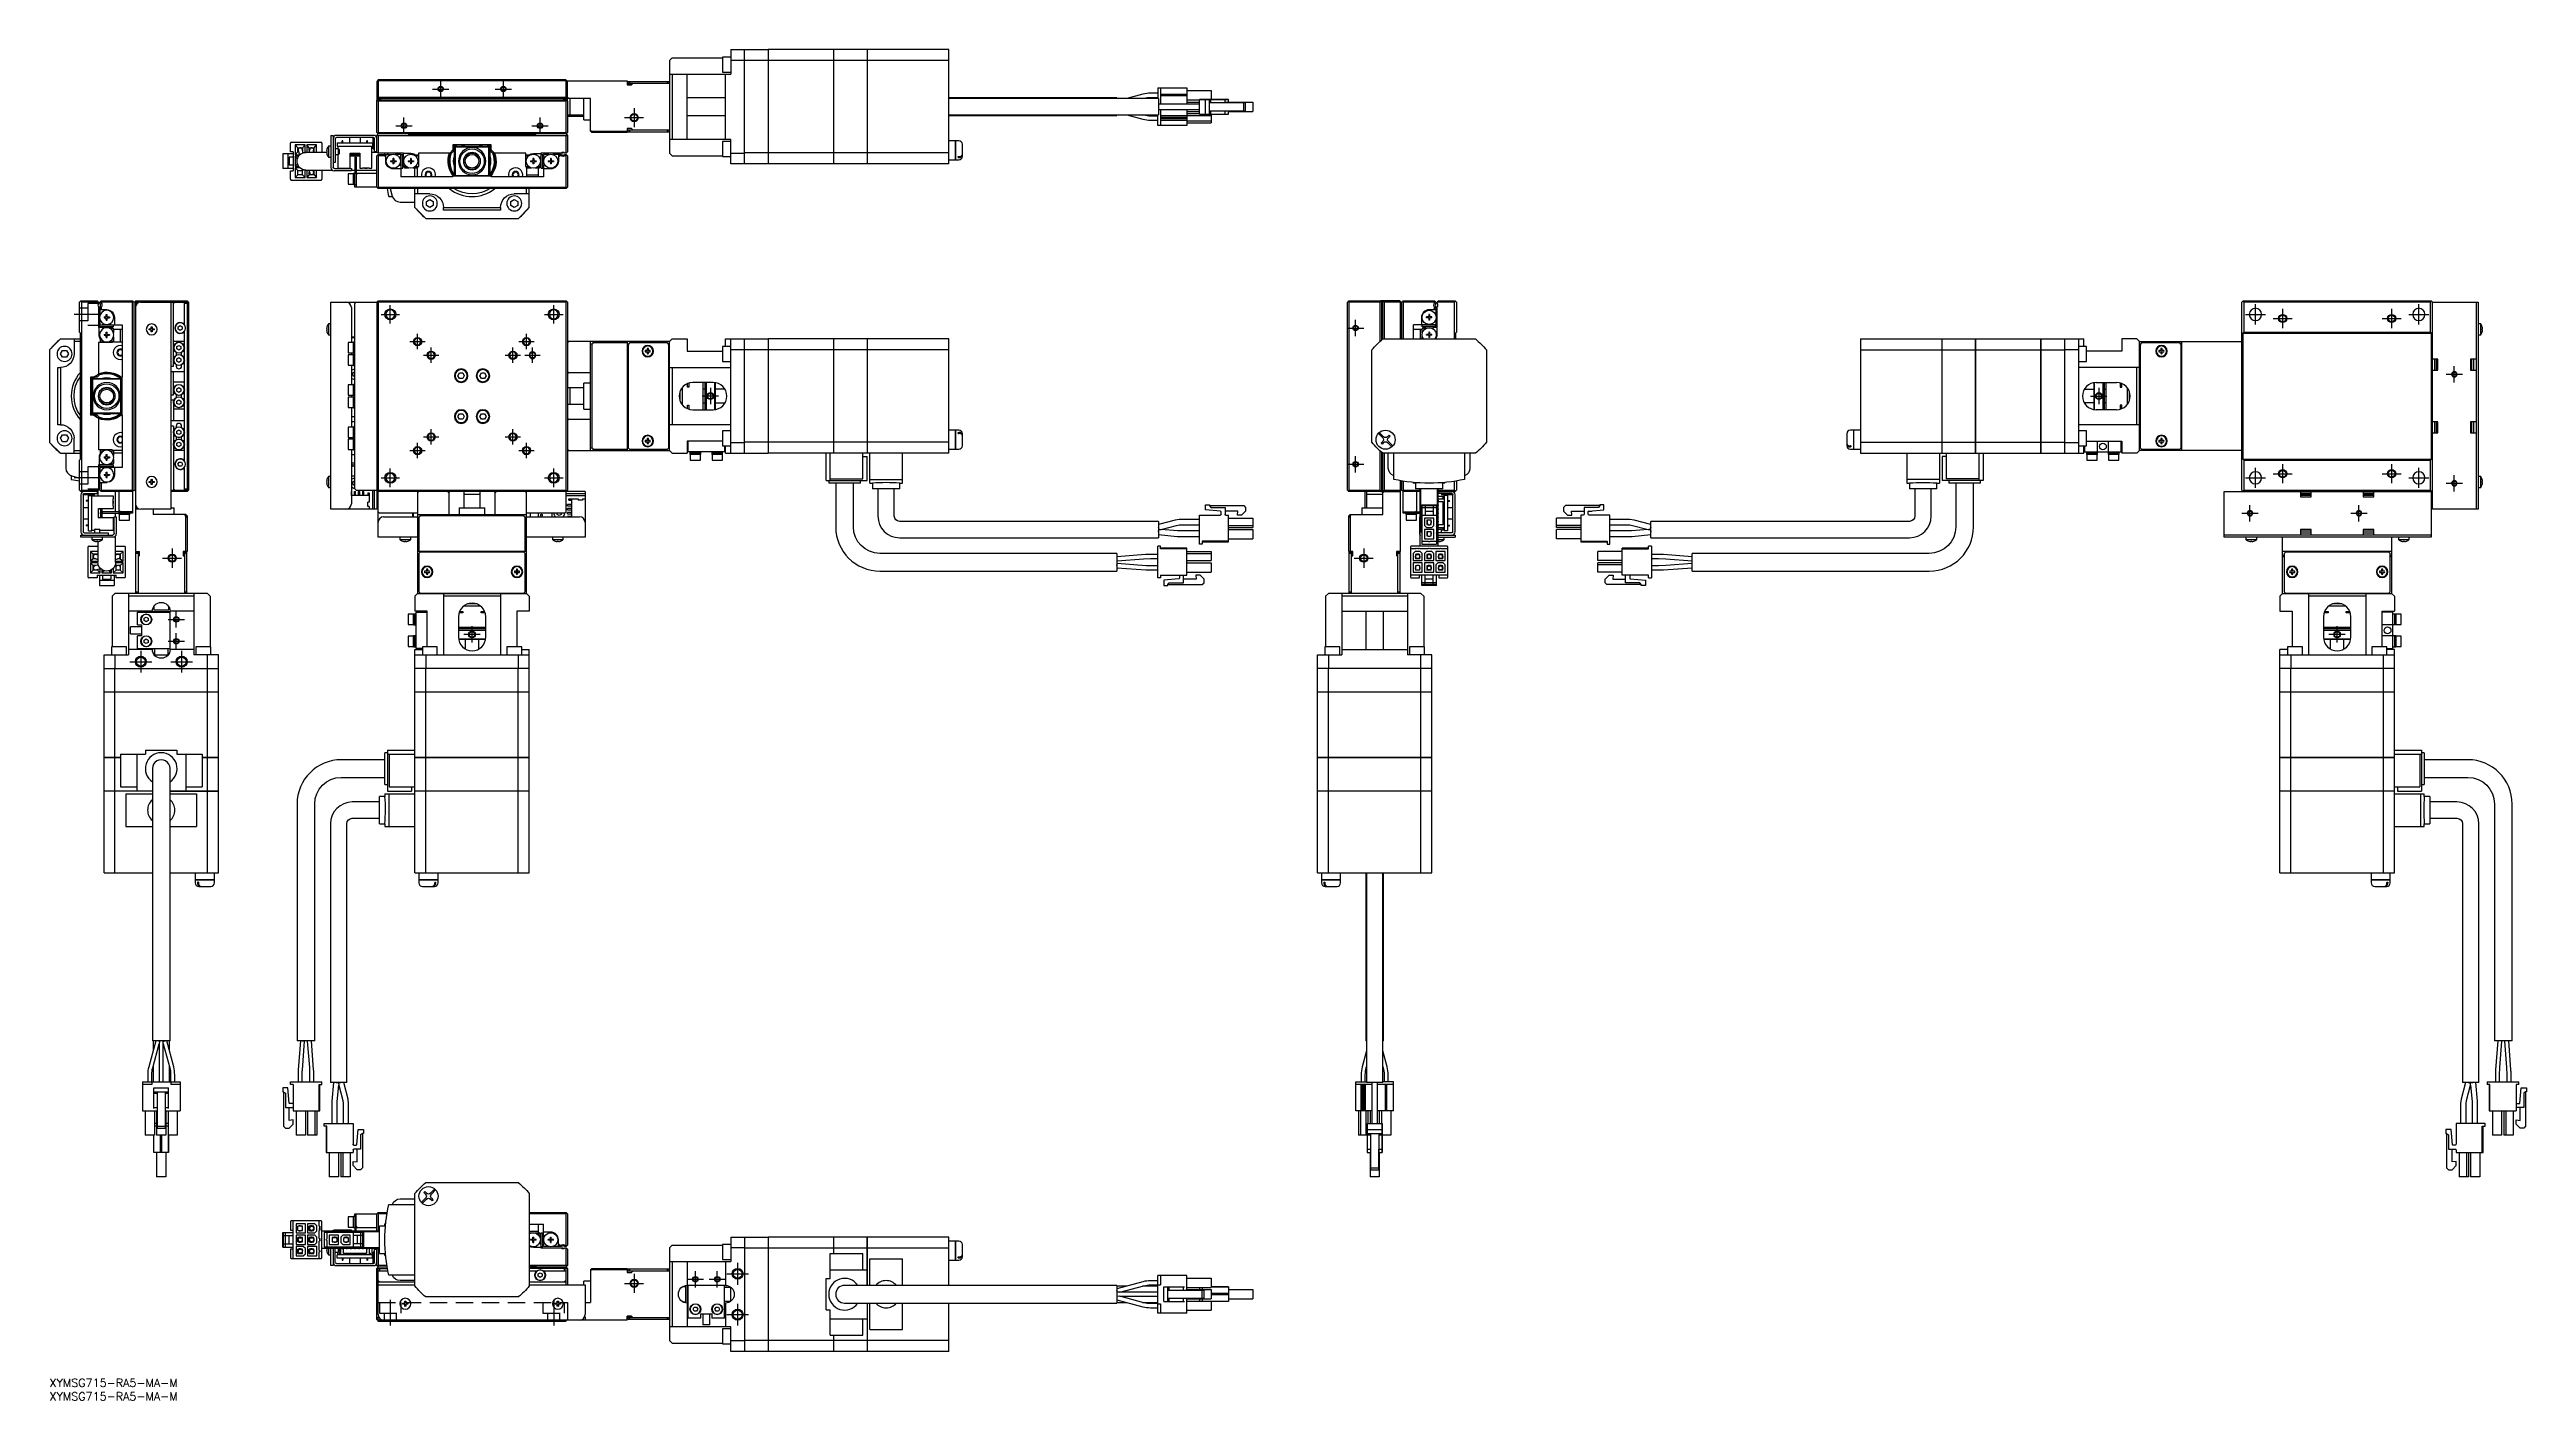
# Model space of a CAD drawing. Extents: x 0 to 909, y -8 to 488.
import ezdxf

# ---------------------------------------------------------------- set-up
doc = ezdxf.new("R2010")
doc.units = 0
doc.header["$LTSCALE"] = 0.5
doc.linetypes.add('CENTER', pattern=[50.8, 31.75, -6.35, 6.35, -6.35])
doc.linetypes.add('DASHED', pattern=[19.05, 12.7, -6.35])
for name, color, linetype in [('MSM_CENTER', 1, 'CENTER'), ('MSM_CONTINUOUS', 7, 'CONTINUOUS'), ('MSM_DASHED', 4, 'DASHED'), ('MSM_NARROW', 5, 'CONTINUOUS'), ('MSM_PART_NUMBER', 7, 'CONTINUOUS')]:
    doc.layers.add(name, color=color, linetype=linetype)
doc.styles.get("Standard").update_dxf_attribs({"font": 'txt.shx', "height": 1, "bigfont": 'bigfont.shx'})

msp = doc.modelspace()

# ---------------------------------------------------------------- texts
at = {"layer": 'MSM_PART_NUMBER'}
for p in [(0, -3), (0, -8)]:
    msp.add_text('XYMSG715-RA5-MA-M', height=3, dxfattribs=at).set_placement(p)

# ---------------------------------------------------------------- linework, layer by layer
at = {"layer": 'MSM_CENTER'}
for p, q in [((140.61, 473.45), (146.61, 473.45)), ((143.61, 470.45), (143.61, 476.45)), ((163.61, 473.45), (169.61, 473.45)), ((166.61, 470.45), (166.61, 476.45)), ((214.61, 466.45), (214.61, 459.45)), ((127.11, 459.95), (133.11, 459.95)), ((130.11, 456.95), (130.11, 462.95)), ((177.11, 459.95), (183.11, 459.95)), ((180.11, 456.95), (180.11, 462.95)), ((211.11, 462.95), (218.11, 462.95)), ((125.11, 387.32), (125.11, 394.12)), ((185.11, 387.32), (185.11, 394.12)), ((809.81, 387.02), (809.81, 394.42)), ((819.81, 392.72), (819.81, 385.72)), ((859.81, 392.72), (859.81, 385.72)), ((869.81, 387.02), (869.81, 394.42)), ((19, 390.72), (9, 390.72)), ((121.71, 390.72), (128.51, 390.72)), ((135.11, 377.92), (135.11, 383.52)), ((175.11, 377.92), (175.11, 383.52)), ((181.71, 390.72), (188.51, 390.72)), ((476.47, 385.72), (482.47, 385.72)), ((479.47, 382.72), (479.47, 388.72)), ((806.11, 390.72), (813.51, 390.72)), ((816.31, 389.22), (823.31, 389.22)), ((856.31, 389.22), (863.31, 389.22)), ((866.11, 390.72), (873.51, 390.72)), ((132.31, 380.72), (137.91, 380.72)), ((137.31, 375.72), (142.91, 375.72)), ((140.11, 372.92), (140.11, 378.52)), ((167.31, 375.72), (172.91, 375.72)), ((170.11, 372.92), (170.11, 378.52)), ((172.31, 380.72), (177.91, 380.72)), ((174.51, 375.72), (180.11, 375.72)), ((177.31, 372.92), (177.31, 378.52)), ((879.81, 368.72), (885.81, 368.72)), ((882.81, 365.72), (882.81, 371.72)), ((245.61, 360.72), (239.61, 360.72)), ((242.61, 363.72), (242.61, 357.72)), ((749.31, 360.72), (755.31, 360.72)), ((752.31, 363.72), (752.31, 357.72)), ((137.31, 345.72), (142.91, 345.72)), ((140.11, 342.92), (140.11, 348.52)), ((167.31, 345.72), (172.91, 345.72)), ((170.11, 342.92), (170.11, 348.52)), ((132.31, 340.72), (137.91, 340.72)), ((135.11, 337.92), (135.11, 343.52)), ((172.31, 340.72), (177.91, 340.72)), ((175.11, 337.92), (175.11, 343.52)), ((479.47, 332.72), (479.47, 338.72)), ((19, 330.72), (9, 330.72)), ((121.71, 330.72), (128.51, 330.72)), ((125.11, 327.32), (125.11, 334.12)), ((181.71, 330.72), (188.51, 330.72)), ((185.11, 327.32), (185.11, 334.12)), ((476.47, 335.72), (482.47, 335.72)), ((806.11, 330.72), (813.51, 330.72)), ((809.81, 327.02), (809.81, 334.42)), ((816.31, 332.22), (823.31, 332.22)), ((819.81, 335.72), (819.81, 328.72)), ((856.31, 332.22), (863.31, 332.22)), ((859.81, 335.72), (859.81, 328.72)), ((866.11, 330.72), (873.51, 330.72)), ((869.81, 327.02), (869.81, 334.42)), ((879.81, 328.72), (885.81, 328.72)), ((882.81, 325.72), (882.81, 331.72)), ((807.81, 314.72), (807.81, 320.72)), ((847.81, 314.72), (847.81, 320.72)), ((804.81, 317.72), (810.81, 317.72)), ((844.81, 317.72), (850.81, 317.72)), ((41.5, 301.22), (48.5, 301.22)), ((45, 304.72), (45, 297.72)), ((478.97, 301.22), (485.97, 301.22)), ((482.47, 304.72), (482.47, 297.72)), ((43.5, 278.72), (49.5, 278.72)), ((46.5, 275.72), (46.5, 281.72)), ((46.5, 267.72), (46.5, 273.72)), ((158.11, 273.22), (152.11, 273.22)), ((155.11, 270.22), (155.11, 276.22)), ((842.81, 273.22), (836.81, 273.22)), ((839.81, 270.22), (839.81, 276.22)), ((33.5, 267.22), (33.5, 259.22)), ((43.5, 270.72), (49.5, 270.72)), ((48.5, 267.22), (48.5, 259.22)), ((29.5, 263.22), (37.5, 263.22)), ((44.5, 263.22), (52.5, 263.22)), ((214.61, 38.5), (214.61, 31.5)), ((234.11, 36.5), (240.11, 36.5)), ((237.11, 33.5), (237.11, 39.5)), ((242.11, 36.5), (248.11, 36.5)), ((245.11, 33.5), (245.11, 39.5)), ((248.61, 38.5), (256.61, 38.5)), ((252.61, 42.5), (252.61, 34.5)), ((125.11, 29), (125.11, 19.5)), ((185.11, 29), (185.11, 19.5)), ((211.11, 35), (218.11, 35)), ((252.61, 27.5), (252.61, 19.5)), ((248.61, 23.5), (256.61, 23.5))]:
    msp.add_line(p, q, dxfattribs=at)
at = {"layer": 'MSM_CONTINUOUS'}
for p, q in [((228.61, 484.95), (227.61, 483.95)), ((227.61, 483.95), (227.61, 449.95)), ((228.61, 484.95), (247.11, 484.95)), ((247.11, 485.2), (247.11, 479.7)), ((250.11, 485.2), (247.11, 485.2)), ((250.11, 487.95), (263.81, 487.95)), ((250.11, 487.95), (250.11, 478.95)), ((255.11, 483.95), (250.11, 483.95)), ((255.11, 445.95), (255.11, 487.95)), ((263.81, 483.92), (255.11, 483.92)), ((263.81, 487.95), (263.81, 445.95)), ((263.86, 487.9), (263.81, 487.9)), ((263.86, 483.66), (263.81, 483.66)), ((263.86, 487.95), (263.86, 445.95)), ((287.81, 487.95), (263.86, 487.95)), ((287.81, 483.92), (263.86, 483.92)), ((287.81, 487.95), (287.81, 445.95)), ((287.86, 487.9), (287.81, 487.9)), ((287.86, 483.66), (287.81, 483.66)), ((300.11, 487.95), (287.86, 487.95)), ((287.86, 487.95), (287.86, 445.95)), ((300.11, 483.92), (287.86, 483.92)), ((300.11, 487.95), (300.11, 445.95)), ((300.16, 487.9), (300.11, 487.9)), ((300.16, 483.66), (300.11, 483.66)), ((300.16, 487.95), (300.16, 445.95)), ((330.11, 487.95), (300.16, 487.95)), ((330.11, 483.92), (300.16, 483.92)), ((330.11, 445.95), (330.11, 487.95)), ((120.81, 476.95), (120.11, 476.25)), ((120.11, 476.25), (120.11, 469.25)), ((120.61, 476.45), (120.46, 476.6)), ((120.61, 476.45), (120.61, 470.45)), ((189.61, 476.45), (120.61, 476.45)), ((120.81, 476.95), (189.41, 476.95)), ((189.76, 476.6), (189.41, 476.95)), ((189.76, 476.6), (189.61, 476.45)), ((189.61, 470.45), (189.61, 476.45)), ((190.11, 476.25), (189.76, 476.6)), ((189.91, 476.45), (212.11, 476.45)), ((190.11, 469.25), (190.11, 476.45)), ((212.11, 476.45), (212.11, 474.95)), ((213.86, 475.2), (212.11, 475.2)), ((212.11, 474.95), (213.61, 474.95)), ((212.41, 475.45), (212.41, 476.25)), ((212.41, 476.25), (227.41, 476.25)), ((227.61, 475.45), (212.41, 475.45)), ((212.91, 476.25), (212.91, 475.45)), ((214.11, 475.45), (213.61, 474.95)), ((226.91, 475.45), (226.91, 476.25)), ((227.41, 476.25), (227.41, 475.45)), ((227.61, 478.95), (250.11, 478.95)), ((228.61, 478.95), (228.61, 454.95)), ((234.11, 454.95), (234.11, 478.95)), ((247.11, 479.7), (250.11, 479.7)), ((248.11, 454.95), (248.11, 478.95)), ((406.86, 473.85), (417.56, 473.85)), ((406.86, 473.85), (406.86, 469.95)), ((407.86, 473.85), (407.86, 467.95)), ((417.56, 473.85), (417.56, 467.95)), ((417.56, 472.85), (426.46, 472.85)), ((426.46, 472.85), (426.46, 469.65)), ((120.11, 469.95), (120.61, 470.45)), ((198.61, 469.95), (120.11, 469.95)), ((120.11, 469.75), (121.51, 469.75)), ((120.61, 469.45), (120.11, 468.95)), ((120.21, 469.15), (120.11, 469.25)), ((120.11, 457.45), (120.11, 468.95)), ((120.21, 469.05), (120.21, 469.25)), ((120.61, 468.95), (120.36, 469.2)), ((121.21, 469.55), (120.51, 469.55)), ((120.61, 470.45), (189.61, 470.45)), ((120.61, 469.45), (189.61, 469.45)), ((189.61, 468.95), (120.61, 468.95)), ((120.61, 468.95), (120.61, 457.45)), ((121.51, 469.75), (121.51, 469.45)), ((190.11, 469.75), (188.71, 469.75)), ((188.71, 469.75), (188.71, 469.45)), ((189.71, 469.55), (189.01, 469.55)), ((189.61, 470.45), (190.11, 469.95)), ((190.11, 468.95), (189.61, 469.45)), ((189.86, 469.2), (189.61, 468.95)), ((189.61, 457.45), (189.61, 468.95)), ((190.11, 469.25), (190.01, 469.15)), ((190.01, 469.25), (190.01, 469.05)), ((190.61, 469.95), (190.11, 470.45)), ((190.11, 468.95), (190.11, 457.45)), ((190.11, 463.95), (196.11, 463.95)), ((191.11, 463.95), (191.11, 469.95)), ((196.11, 462.2), (196.11, 469.95)), ((198.61, 457.95), (198.61, 469.95)), ((248.11, 470.16), (234.11, 470.16)), ((391.86, 470.2), (330.11, 470.2)), ((407.11, 469.95), (330.11, 469.95)), ((330.11, 463.95), (407.11, 463.95)), ((391.86, 470.2), (391.86, 469.95)), ((391.86, 463.95), (391.86, 463.7)), ((401.35, 471.52), (395.49, 469.95)), ((395.49, 463.95), (401.34, 462.38)), ((401.28, 469.95), (401.74, 470.07)), ((401.73, 463.83), (401.28, 463.95)), ((406.86, 471.9), (404.23, 471.9)), ((404.23, 470.4), (406.86, 470.4)), ((406.86, 460.05), (406.86, 463.95)), ((407.11, 469.95), (407.11, 463.95)), ((413.49, 467.95), (407.11, 467.95)), ((414.01, 467.95), (407.11, 467.95)), ((407.11, 465.95), (413.49, 465.95)), ((417.56, 471.4), (407.86, 471.4)), ((417.56, 470.9), (407.86, 470.9)), ((407.86, 465.95), (407.86, 460.05)), ((414.75, 467.95), (413.49, 467.95)), ((413.49, 465.95), (414.75, 465.95)), ((414.21, 467.95), (414.01, 467.95)), ((422.11, 467.95), (414.21, 467.95)), ((422.11, 467.95), (414.75, 467.95)), ((414.75, 465.95), (422.11, 465.95)), ((417.56, 469.45), (422.11, 469.45)), ((417.56, 468.65), (422.11, 468.65)), ((417.56, 465.95), (417.56, 460.05)), ((417.56, 465.25), (422.11, 465.25)), ((417.56, 464.45), (422.11, 464.45)), ((422.11, 469.65), (429.76, 469.65)), ((423.11, 469.65), (422.11, 469.65)), ((422.11, 464.25), (422.11, 469.65)), ((422.11, 464.25), (424.31, 464.25)), ((432.81, 469.65), (423.11, 469.65)), ((424.31, 469.65), (425.81, 469.65)), ((429.88, 469.65), (424.31, 469.65)), ((424.31, 464.25), (424.31, 469.65)), ((424.31, 464.25), (425.81, 464.25)), ((425.81, 469.65), (426.31, 469.65)), ((425.81, 464.25), (425.81, 469.65)), ((425.81, 468.45), (426.31, 468.45)), ((425.81, 468.45), (438.41, 468.45)), ((425.81, 465.45), (438.41, 465.45)), ((425.81, 464.25), (426.31, 464.25)), ((426.31, 469.65), (431.56, 469.65)), ((426.31, 468.45), (426.31, 469.65)), ((426.31, 468.45), (431.56, 468.45)), ((426.31, 464.25), (426.31, 465.45)), ((426.31, 464.25), (431.56, 464.25)), ((426.46, 464.25), (426.46, 461.05)), ((429.76, 469.65), (430.06, 469.65)), ((430.06, 469.65), (429.88, 469.65)), ((431.56, 469.65), (431.86, 469.65)), ((431.56, 468.45), (431.56, 469.65)), ((436.24, 468.45), (431.56, 468.45)), ((431.86, 468.45), (431.56, 468.45)), ((431.56, 464.25), (431.56, 465.45)), ((431.56, 464.25), (431.86, 464.25)), ((431.86, 469.65), (432.81, 469.65)), ((431.86, 464.25), (432.81, 464.25)), ((432.81, 468.45), (432.81, 469.65)), ((432.81, 468.65), (441.71, 468.65)), ((432.81, 468.65), (441.71, 468.65)), ((432.81, 468.65), (441.71, 468.65)), ((432.81, 464.25), (432.81, 465.45)), ((432.81, 465.25), (441.71, 465.25)), ((436.11, 468.45), (436.24, 468.45)), ((437.61, 468.45), (436.11, 468.45)), ((439.11, 468.45), (437.61, 468.45)), ((438.41, 465.45), (438.41, 468.45)), ((438.41, 468.45), (439.11, 468.45)), ((438.41, 465.45), (439.11, 465.45)), ((439.11, 465.45), (439.11, 468.45)), ((441.71, 468.65), (441.71, 465.25)), ((103.31, 456.45), (104.11, 456.45)), ((103.31, 456.45), (103.31, 444.65)), ((104.11, 456.45), (104.11, 444.75)), ((104.91, 455.25), (104.91, 446.45)), ((118.91, 456.45), (105.31, 456.45)), ((118.91, 455.65), (105.31, 455.65)), ((110.11, 455.65), (110.11, 453.65)), ((114.11, 453.65), (114.11, 455.65)), ((118.81, 451.45), (118.81, 455.45)), ((119.26, 455.45), (118.81, 455.45)), ((119.31, 450.45), (119.31, 455.25)), ((120.11, 457.45), (120.61, 456.95)), ((120.26, 456.6), (120.11, 456.45)), ((120.11, 450.45), (120.11, 456.45)), ((120.26, 456.6), (120.61, 456.95)), ((120.61, 456.25), (120.26, 456.6)), ((120.36, 457.2), (120.61, 457.45)), ((120.61, 457.45), (189.61, 457.45)), ((189.61, 456.95), (120.61, 456.95)), ((120.61, 456.25), (120.61, 449.95)), ((189.61, 456.25), (120.61, 456.25)), ((131.61, 456.95), (131.96, 456.6)), ((131.96, 456.6), (178.26, 456.6)), ((134.11, 456.6), (134.11, 456.95)), ((135.11, 456.95), (135.11, 456.6)), ((175.11, 456.6), (175.11, 456.95)), ((176.11, 456.95), (176.11, 456.6)), ((178.26, 456.6), (178.61, 456.95)), ((189.61, 457.45), (189.86, 457.2)), ((189.61, 456.95), (190.11, 457.45)), ((189.61, 456.95), (190.11, 456.45)), ((189.96, 456.6), (189.61, 456.25)), ((189.61, 449.95), (189.61, 456.25)), ((190.11, 463.45), (196.11, 463.45)), ((190.11, 456.45), (190.11, 450.45)), ((196.11, 462.2), (198.61, 462.2)), ((198.61, 458.25), (199.22, 457.95)), ((199.11, 457.45), (198.61, 457.95)), ((212.11, 457.45), (199.11, 457.45)), ((199.22, 457.95), (212.11, 457.95)), ((199.22, 457.95), (199.72, 457.45)), ((213.61, 458.95), (212.11, 458.95)), ((212.11, 458.95), (212.11, 457.45)), ((212.41, 457.65), (212.41, 458.45)), ((212.41, 458.45), (227.61, 458.45)), ((227.41, 457.65), (212.41, 457.65)), ((212.91, 458.45), (212.91, 457.65)), ((213.61, 458.95), (214.11, 458.45)), ((226.91, 457.65), (226.91, 458.45)), ((227.41, 458.45), (227.41, 457.65)), ((250.11, 454.95), (227.61, 454.95)), ((234.11, 463.74), (248.11, 463.74)), ((250.11, 445.95), (250.11, 454.95)), ((330.11, 463.7), (391.86, 463.7)), ((406.86, 463.5), (404.23, 463.5)), ((404.23, 462), (406.86, 462)), ((417.56, 460.05), (406.86, 460.05)), ((417.56, 463.55), (407.86, 463.55)), ((417.56, 463.05), (407.86, 463.05)), ((417.56, 463), (407.86, 463)), ((417.56, 462.5), (407.86, 462.5)), ((417.56, 462.45), (407.86, 462.45)), ((417.56, 461.95), (407.86, 461.95)), ((417.56, 463.7), (426.46, 463.7)), ((417.56, 461.8), (426.46, 461.8)), ((417.56, 461.05), (426.46, 461.05)), ((89.41, 449.65), (85.61, 449.65)), ((85.61, 449.65), (85.61, 444.25)), ((87.52, 449.65), (87.52, 444.25)), ((89.41, 448.45), (87.91, 448.45)), ((87.91, 448.45), (87.91, 445.45)), ((88.41, 450.45), (88.41, 453.55)), ((89.41, 450.45), (88.41, 450.45)), ((99.71, 453.85), (88.71, 453.85)), ((89.41, 450.45), (89.41, 443.45)), ((93.86, 452.95), (90.21, 452.95)), ((90.21, 452.95), (90.21, 449.35)), ((91.16, 451.9), (90.21, 452.95)), ((91.16, 450.4), (90.21, 449.35)), ((90.21, 449.35), (91.76, 449.35)), ((91.4, 448.75), (90.21, 448.75)), ((90.21, 448.75), (90.21, 445.15)), ((91, 447.88), (90.21, 448.75)), ((91, 446.02), (90.21, 445.15)), ((91.16, 450.4), (91.16, 451.9)), ((91.16, 451.9), (92.91, 451.9)), ((91.47, 450.4), (91.16, 450.4)), ((91.31, 450.95), (91.79, 449.23)), ((92.53, 451.9), (92.91, 451.52)), ((93.12, 450.04), (92.76, 451.35)), ((92.91, 451.9), (93.86, 452.95)), ((92.91, 451.9), (92.91, 450.8)), ((93.07, 450.22), (93.21, 450.07)), ((93.86, 450.19), (93.86, 452.95)), ((101.77, 450.2), (94.11, 450.2)), ((94.46, 452.95), (94.46, 450.2)), ((95.36, 451.9), (94.46, 452.95)), ((98.01, 452.95), (94.46, 452.95)), ((95.52, 451.36), (95.17, 450.2)), ((95.36, 450.84), (95.36, 451.9)), ((95.36, 451.9), (97.11, 451.9)), ((96.73, 451.9), (97.11, 451.52)), ((96.73, 450.2), (96.95, 450.94)), ((96.79, 450.4), (97.11, 450.4)), ((97.11, 450.77), (96.82, 450.48)), ((97.11, 451.9), (98.01, 452.95)), ((97.11, 450.4), (97.11, 451.9)), ((97.11, 450.4), (97.28, 450.2)), ((98.01, 450.2), (98.01, 452.95)), ((100.01, 453.55), (100.01, 450.2)), ((101.72, 450.65), (101.85, 450.65)), ((101.85, 450.25), (101.72, 450.25)), ((101.85, 451.4), (101.85, 451.38)), ((101.85, 450.65), (101.85, 450.25)), ((101.85, 449.52), (101.85, 449.5)), ((102.41, 452.45), (102.41, 448.45)), ((103.31, 452.45), (102.41, 452.45)), ((102.41, 448.45), (103.31, 448.45)), ((104.91, 446.45), (104.11, 446.45)), ((106.11, 451.45), (104.91, 451.45)), ((104.91, 449.45), (106.11, 449.45)), ((105.61, 453.65), (105.61, 452.45)), ((105.61, 453.65), (118.61, 453.65)), ((105.61, 452.45), (118.61, 452.45)), ((105.86, 452.45), (105.86, 451.45)), ((105.86, 449.45), (105.86, 444.45)), ((106.11, 449.45), (106.11, 451.45)), ((106.31, 451.25), (106.11, 451.45)), ((106.11, 449.45), (106.31, 449.65)), ((106.31, 451.25), (106.31, 449.65)), ((107.48, 453.65), (107.48, 454.45)), ((107.73, 454.45), (107.48, 454.45)), ((107.73, 453.65), (107.73, 454.45)), ((110.36, 449.95), (113.86, 449.95)), ((110.36, 444.45), (110.36, 449.95)), ((113.86, 449.25), (110.36, 449.25)), ((113.86, 448.75), (110.36, 448.75)), ((112.11, 448.45), (112.61, 448.45)), ((112.11, 448.45), (112.11, 442.45)), ((112.61, 448.45), (112.61, 437.45)), ((113.86, 449.95), (113.86, 444.45)), ((116.73, 454.45), (116.48, 454.45)), ((116.48, 453.65), (116.48, 454.45)), ((116.73, 453.65), (116.73, 454.45)), ((118.36, 444.45), (118.36, 452.45)), ((120.36, 450.2), (118.36, 450.2)), ((118.61, 453.65), (118.61, 452.45)), ((118.81, 451.45), (119.31, 451.45)), ((120.11, 450.45), (119.31, 450.45)), ((120.11, 450.45), (120.61, 449.95)), ((120.61, 449.45), (120.11, 448.95)), ((120.11, 437.45), (120.11, 448.95)), ((120.61, 448.95), (120.36, 449.2)), ((129.91, 449.95), (120.61, 449.95)), ((120.61, 449.45), (125.49, 449.45)), ((120.61, 448.95), (120.61, 437.45)), ((122.91, 448.95), (120.61, 448.95)), ((123.41, 449.3), (122.91, 448.95)), ((122.91, 448.95), (123.41, 448.45)), ((123.11, 449.45), (123.11, 449.95)), ((123.41, 446.95), (123.41, 449.45)), ((124.11, 449.95), (124.11, 449.45)), ((125.21, 447.09), (126, 447.09)), ((125.21, 447.09), (125.21, 446.8)), ((125.21, 446.8), (126, 446.8)), ((125.74, 447.09), (125.74, 446.8)), ((126.06, 447.95), (126.06, 447.15)), ((126.35, 447.95), (126.06, 447.95)), ((126.06, 447.42), (126.35, 447.42)), ((126.06, 446.74), (126.06, 445.95)), ((126.06, 446.48), (126.35, 446.48)), ((126.35, 445.95), (126.06, 445.95)), ((126.35, 447.95), (126.35, 447.15)), ((126.35, 446.74), (126.35, 445.95)), ((126.41, 447.09), (127.21, 447.09)), ((126.41, 446.8), (127.21, 446.8)), ((126.68, 446.8), (126.68, 447.09)), ((128.91, 449.45), (126.92, 449.45)), ((127.21, 447.09), (127.21, 446.8)), ((128.91, 448.5), (128.65, 448.35)), ((128.91, 448.5), (128.91, 449.45)), ((129.11, 444.45), (129.11, 449.45)), ((129.11, 449.45), (129.71, 449.45)), ((129.71, 444.45), (129.71, 449.45)), ((129.91, 448.5), (129.91, 449.95)), ((132.61, 449.75), (129.91, 449.75)), ((129.91, 448.5), (130.13, 448.37)), ((131.61, 447.09), (132.4, 447.09)), ((131.61, 447.09), (131.61, 446.8)), ((131.61, 446.8), (132.4, 446.8)), ((132.14, 447.09), (132.14, 446.8)), ((132.75, 447.95), (132.46, 447.95)), ((132.46, 447.95), (132.46, 447.15)), ((132.46, 447.42), (132.75, 447.42)), ((132.46, 446.74), (132.46, 445.95)), ((132.46, 446.48), (132.75, 446.48)), ((132.75, 445.95), (132.46, 445.95)), ((132.75, 447.95), (132.75, 447.15)), ((132.75, 446.74), (132.75, 445.95)), ((132.81, 447.09), (133.61, 447.09)), ((132.81, 446.8), (133.61, 446.8)), ((133.08, 446.8), (133.08, 447.09)), ((133.61, 447.09), (133.61, 446.8)), ((134.21, 449.25), (135.41, 449.25)), ((135.41, 448.75), (134.75, 448.75)), ((147.61, 449.95), (135.41, 449.95)), ((135.41, 449.95), (135.41, 444.95)), ((146.9, 449.95), (148.11, 451.16)), ((148.11, 450.45), (147.61, 449.95)), ((162.11, 452.95), (148.11, 452.95)), ((148.11, 452.95), (148.11, 450.45)), ((148.61, 451.65), (148.91, 451.95)), ((148.61, 442.25), (148.61, 451.65)), ((149.11, 452.15), (148.91, 451.95)), ((148.91, 451.95), (148.91, 441.95)), ((149.11, 452.15), (149.41, 452.45)), ((161.11, 452.15), (149.11, 452.15)), ((149.41, 452.45), (160.81, 452.45)), ((152.24, 448.26), (152.31, 448.32)), ((152.31, 445.57), (152.24, 445.64)), ((152.31, 448.39), (152.31, 448.32)), ((152.31, 445.57), (152.31, 445.51)), ((154.05, 449.91), (154.05, 449.91)), ((160.81, 452.45), (161.61, 451.65)), ((161.31, 441.95), (161.31, 451.95)), ((161.61, 451.65), (161.61, 442.25)), ((162.11, 450.45), (162.11, 452.95)), ((162.11, 451.16), (163.32, 449.95)), ((162.61, 449.95), (162.11, 450.45)), ((174.81, 449.95), (162.61, 449.95)), ((174.81, 444.95), (174.81, 449.95)), ((174.81, 449.25), (176.01, 449.25)), ((175.46, 448.75), (174.81, 448.75)), ((176.61, 447.09), (177.4, 447.09)), ((176.61, 447.09), (176.61, 446.8)), ((176.61, 446.8), (177.4, 446.8)), ((177.14, 447.09), (177.14, 446.8)), ((177.46, 447.95), (177.46, 447.15)), ((177.75, 447.95), (177.46, 447.95)), ((177.46, 447.42), (177.75, 447.42)), ((177.46, 446.74), (177.46, 445.95)), ((177.46, 446.48), (177.75, 446.48)), ((177.75, 445.95), (177.46, 445.95)), ((177.61, 449.75), (180.31, 449.75)), ((177.75, 447.95), (177.75, 447.15)), ((177.75, 446.74), (177.75, 445.95)), ((177.81, 447.09), (178.61, 447.09)), ((177.81, 446.8), (178.61, 446.8)), ((178.08, 446.8), (178.08, 447.09)), ((178.61, 447.09), (178.61, 446.8)), ((180.31, 448.5), (180.09, 448.37)), ((188.61, 449.95), (180.31, 449.95)), ((180.31, 449.95), (180.31, 448.5)), ((180.51, 444.45), (180.51, 449.45)), ((180.51, 449.45), (181.11, 449.45)), ((181.11, 444.45), (181.11, 449.45)), ((181.31, 449.45), (181.31, 448.5)), ((183.29, 449.45), (181.31, 449.45)), ((181.31, 448.5), (181.57, 448.35)), ((183.01, 447.09), (183.8, 447.09)), ((183.01, 447.09), (183.01, 446.8)), ((183.01, 446.8), (183.8, 446.8)), ((183.54, 447.09), (183.54, 446.8)), ((183.86, 447.95), (183.86, 447.15)), ((184.15, 447.95), (183.86, 447.95)), ((183.86, 447.42), (184.15, 447.42)), ((183.86, 446.74), (183.86, 445.95)), ((183.86, 446.48), (184.15, 446.48)), ((184.15, 445.95), (183.86, 445.95)), ((184.15, 447.95), (184.15, 447.15)), ((184.15, 446.74), (184.15, 445.95)), ((184.21, 447.09), (185.01, 447.09)), ((184.21, 446.8), (185.01, 446.8)), ((184.48, 446.8), (184.48, 447.09)), ((187.85, 449.45), (184.72, 449.45)), ((185.01, 447.09), (185.01, 446.8)), ((186.81, 449.45), (186.81, 446.95)), ((187.31, 448.95), (186.81, 449.3)), ((186.81, 448.45), (187.31, 448.95)), ((187.68, 448.95), (187.31, 448.95)), ((187.68, 448.95), (187.85, 449.45)), ((188.61, 449.95), (188.61, 450.19)), ((189.61, 449.95), (189.17, 449.95)), ((189.34, 448.95), (189.17, 449.45)), ((189.17, 449.45), (189.61, 449.45)), ((189.61, 448.95), (189.34, 448.95)), ((189.61, 449.95), (190.11, 450.45)), ((189.61, 449.45), (190.11, 448.95)), ((189.86, 449.2), (189.61, 448.95)), ((189.61, 437.45), (189.61, 448.95)), ((190.11, 448.95), (190.11, 437.45)), ((227.61, 449.95), (228.61, 448.95)), ((228.61, 448.95), (247.11, 448.95)), ((247.11, 454.2), (247.11, 448.7)), ((250.11, 454.2), (247.11, 454.2)), ((247.11, 448.7), (250.11, 448.7)), ((250.11, 449.95), (255.11, 449.95)), ((263.81, 445.95), (250.11, 445.95)), ((263.81, 449.98), (255.11, 449.98)), ((263.86, 450.24), (263.81, 450.24)), ((263.86, 446), (263.81, 446)), ((287.81, 449.98), (263.86, 449.98)), ((287.81, 445.95), (263.86, 445.95)), ((287.86, 450.24), (287.81, 450.24)), ((287.86, 446), (287.81, 446)), ((300.11, 449.98), (287.86, 449.98)), ((300.11, 445.95), (287.86, 445.95)), ((300.16, 450.24), (300.11, 450.24)), ((300.16, 446), (300.11, 446)), ((330.11, 449.98), (300.16, 449.98)), ((330.11, 445.95), (300.16, 445.95)), ((332.61, 454.45), (330.11, 454.45)), ((330.11, 447.45), (332.61, 447.45)), ((332.61, 447.45), (332.61, 454.45)), ((332.66, 454.4), (332.61, 454.4)), ((332.61, 447.5), (332.66, 447.5)), ((332.66, 447.45), (332.66, 454.45)), ((333.81, 454.45), (332.66, 454.45)), ((332.66, 447.45), (333.81, 447.45)), ((333.61, 448.66), (333.81, 448.66)), ((333.61, 448.3), (333.61, 448.66)), ((333.61, 448.3), (333.81, 448.3)), ((335.11, 448.75), (335.11, 453.15)), ((89.41, 444.25), (85.61, 444.25)), ((89.41, 445.45), (87.91, 445.45)), ((88.41, 440.35), (88.41, 443.45)), ((88.41, 443.45), (89.41, 443.45)), ((88.71, 440.05), (99.71, 440.05)), ((90.21, 445.15), (91.4, 445.15)), ((91.92, 444.55), (90.21, 444.55)), ((90.21, 444.55), (90.21, 440.95)), ((91.16, 443.5), (90.21, 444.55)), ((91.16, 442), (90.21, 440.95)), ((90.21, 440.95), (93.86, 440.95)), ((91.16, 442), (91.16, 443.5)), ((91.16, 443.5), (92.91, 443.5)), ((92.91, 442), (91.16, 442)), ((92.53, 443.5), (92.91, 443.12)), ((92.91, 442.37), (92.53, 442)), ((92.91, 443.5), (93.21, 443.83)), ((92.91, 442), (92.91, 443.5)), ((92.91, 442), (93.86, 440.95)), ((93.86, 440.95), (93.86, 443.71)), ((94.11, 443.7), (103.78, 443.7)), ((94.46, 443.7), (94.46, 440.95)), ((95.36, 442), (94.46, 440.95)), ((94.46, 440.95), (98.01, 440.95)), ((95.17, 443.7), (95.52, 442.54)), ((95.36, 442), (95.36, 443.06)), ((97.11, 442), (95.36, 442)), ((96.95, 442.96), (96.73, 443.7)), ((97.11, 442.37), (96.73, 442)), ((97.11, 443.5), (96.79, 443.5)), ((96.82, 443.41), (97.11, 443.12)), ((97.11, 443.5), (97.28, 443.7)), ((97.11, 442), (97.11, 443.5)), ((97.11, 442), (98.01, 440.95)), ((98.01, 440.95), (98.01, 443.7)), ((100.01, 443.7), (100.01, 440.35)), ((110.81, 443.45), (104.51, 443.45)), ((104.61, 444.25), (110.81, 444.25)), ((105.86, 444.45), (110.36, 444.45)), ((109.61, 442.35), (109.61, 438.55)), ((111.61, 442.35), (109.61, 442.35)), ((109.61, 438.55), (111.61, 438.55)), ((110.81, 444.25), (110.81, 443.45)), ((110.81, 443.7), (112.11, 443.7)), ((111.61, 438.45), (111.61, 442.45)), ((120.11, 442.45), (111.61, 442.45)), ((111.61, 438.45), (112.61, 438.45)), ((112.11, 438.45), (112.11, 442.45)), ((112.11, 437.45), (112.11, 438.45)), ((120.11, 437.45), (112.11, 437.45)), ((112.61, 443.7), (120.11, 443.7)), ((112.61, 441.95), (113.11, 442.45)), ((113.86, 444.45), (114.86, 444.45)), ((114.86, 444.45), (114.86, 444.55)), ((114.86, 444.55), (117.36, 444.55)), ((115.66, 444.55), (115.66, 444.45)), ((115.66, 444.45), (116.56, 444.45)), ((116.03, 444.55), (116.03, 444.45)), ((116.18, 444.55), (116.18, 444.45)), ((116.56, 444.55), (116.56, 444.45)), ((117.36, 444.45), (117.36, 444.55)), ((117.36, 444.45), (118.36, 444.45)), ((120.11, 437.45), (120.61, 436.95)), ((120.36, 437.2), (120.61, 437.45)), ((120.61, 437.45), (189.61, 437.45)), ((189.61, 436.95), (120.61, 436.95)), ((125, 436.95), (125.81, 434.12)), ((128.91, 444.15), (126.21, 444.15)), ((128.65, 445.55), (128.91, 445.4)), ((128.91, 445.4), (128.91, 441.25)), ((148.11, 441.25), (128.91, 441.25)), ((129.11, 444.45), (129.71, 444.45)), ((129.91, 445.4), (130.13, 445.53)), ((129.91, 444.95), (129.91, 445.4)), ((129.91, 444.95), (130.95, 444.95)), ((129.91, 444.95), (130.41, 444.45)), ((131.89, 444.45), (130.41, 444.45)), ((134.91, 444.45), (133.32, 444.45)), ((134.11, 441.25), (134.11, 444.45)), ((134.11, 429.95), (134.11, 436.95)), ((134.27, 444.95), (135.41, 444.95)), ((134.91, 444.45), (135.41, 444.95)), ((135.11, 441.25), (135.11, 444.65)), ((135.11, 436.95), (135.11, 434.95)), ((162.11, 441.45), (148.11, 441.45)), ((148.11, 441.25), (148.11, 441.45)), ((148.91, 441.95), (148.61, 442.25)), ((148.91, 441.95), (149.11, 441.75)), ((149.41, 441.45), (149.11, 441.75)), ((149.11, 441.75), (161.11, 441.75)), ((151.95, 443.75), (152.13, 443.75)), ((152.36, 443.52), (152.13, 443.75)), ((152.36, 443.52), (152.19, 443.52)), ((152.36, 443.39), (152.36, 443.52)), ((152.36, 443.39), (152.36, 443.39)), ((154.05, 443.98), (154.05, 443.98)), ((158.08, 443.75), (157.86, 443.52)), ((158.03, 443.52), (157.86, 443.52)), ((157.86, 443.52), (157.86, 443.39)), ((157.86, 443.39), (157.86, 443.39)), ((158.08, 443.75), (158.27, 443.75)), ((161.61, 442.25), (160.81, 441.45)), ((162.11, 441.25), (162.11, 441.45)), ((181.31, 441.25), (162.11, 441.25)), ((174.81, 444.95), (175.95, 444.95)), ((174.81, 444.95), (175.31, 444.45)), ((176.89, 444.45), (175.06, 444.45)), ((175.06, 444.45), (175.06, 441.25)), ((175.06, 441.95), (179.56, 441.95)), ((175.11, 444.45), (175.11, 444.65)), ((175.11, 434.95), (175.11, 436.95)), ((176.11, 429.95), (176.11, 436.95)), ((179.81, 444.45), (178.32, 444.45)), ((179.27, 444.95), (180.31, 444.95)), ((179.56, 441.25), (179.56, 444.45)), ((179.81, 444.45), (180.31, 444.95)), ((180.31, 445.4), (180.09, 445.53)), ((180.31, 445.4), (180.31, 444.95)), ((180.51, 444.45), (181.11, 444.45)), ((181.57, 445.55), (181.31, 445.4)), ((181.31, 445.4), (181.31, 441.25)), ((184.01, 444.15), (181.31, 444.15)), ((190.11, 437.45), (189.61, 436.95)), ((189.61, 437.45), (189.86, 437.2)), ((124.54, 433.95), (125.86, 433.95)), ((128.69, 431.95), (134.11, 431.95)), ((139.61, 434.95), (134.11, 434.95)), ((134.11, 429.95), (138.11, 425.95)), ((138.36, 432.17), (139.61, 432.89)), ((138.36, 430.73), (138.36, 432.17)), ((139.61, 430.01), (138.36, 430.73)), ((139.61, 432.89), (140.86, 432.17)), ((140.86, 430.73), (139.61, 430.01)), ((140.86, 432.17), (140.86, 430.73)), ((144.61, 429.95), (165.61, 429.95)), ((144.61, 428.95), (144.61, 429.95)), ((165.61, 428.95), (144.61, 428.95)), ((165.61, 429.95), (165.61, 428.95)), ((169.36, 432.17), (170.61, 432.89)), ((169.36, 430.73), (169.36, 432.17)), ((170.61, 430.01), (169.36, 430.73)), ((176.11, 434.95), (170.61, 434.95)), ((170.61, 432.89), (171.86, 432.17)), ((171.86, 430.73), (170.61, 430.01)), ((171.86, 432.17), (171.86, 430.73)), ((172.11, 425.95), (176.11, 429.95)), ((138.11, 425.95), (172.11, 425.95)), ((11, 395.22), (11.5, 395.72)), ((11, 384.22), (11, 395.22)), ((11.35, 395.57), (11.7, 395.22)), ((11.5, 395.72), (17.5, 395.72)), ((11.7, 395.22), (11.7, 326.22)), ((18, 395.22), (11.7, 395.22)), ((18, 395.22), (17.5, 395.72)), ((18, 395.22), (18, 394.78)), ((18, 393.46), (18, 385.92)), ((18.5, 395.22), (19, 395.72)), ((18.5, 394.78), (18.5, 395.22)), ((19, 394.95), (18.5, 394.78)), ((19, 393.29), (18.5, 393.46)), ((18.5, 393.46), (18.5, 390.33)), ((21, 392.42), (18.5, 392.42)), ((19, 392.92), (18.65, 392.42)), ((18.75, 395.47), (19, 395.22)), ((19, 395.72), (30.5, 395.72)), ((19, 395.22), (19, 394.95)), ((30.5, 395.22), (19, 395.22)), ((19, 393.29), (19, 392.92)), ((19.5, 392.42), (19, 392.92)), ((31, 395.22), (30.5, 395.72)), ((30.5, 395.22), (30.75, 395.47)), ((30.5, 326.22), (30.5, 395.22)), ((31.7, 395.72), (31, 395.02)), ((31, 395.22), (31, 326.22)), ((31.35, 395.37), (31.5, 395.22)), ((31.5, 395.22), (32.7, 395.22)), ((31.5, 395.22), (31.5, 303.72)), ((31.7, 395.72), (38.7, 395.72)), ((33.5, 395.22), (50.5, 395.22)), ((37.5, 395.22), (38, 395.72)), ((38, 395.72), (38, 395.22)), ((38.2, 395.72), (38.2, 395.22)), ((38.4, 395.32), (38.4, 395.22)), ((39, 395.72), (38.5, 395.22)), ((38.7, 395.72), (38.8, 395.62)), ((38.7, 395.62), (38.9, 395.62)), ((38.75, 395.47), (39, 395.22)), ((39, 395.72), (50.5, 395.72)), ((44.5, 395.22), (44.5, 319.22)), ((45.5, 394.72), (46, 395.22)), ((45.5, 371.72), (45.5, 395.22)), ((49.5, 387.04), (49.5, 395.22)), ((50.5, 394.72), (49.5, 394.72)), ((51, 395.22), (50.5, 395.72)), ((50.5, 395.22), (50.75, 395.47)), ((50.5, 395.22), (50.5, 326.22)), ((51, 395.22), (51, 326.22)), ((103.31, 319.22), (103.31, 395.22)), ((103.31, 395.22), (120.11, 395.22)), ((110.81, 393.22), (110.81, 380.37)), ((112.61, 395.22), (112.11, 394.72)), ((112.11, 326.72), (112.11, 394.72)), ((120.11, 395.22), (120.61, 395.72)), ((120.11, 395.22), (120.11, 319.22)), ((120.61, 395.22), (120.36, 395.47)), ((120.61, 395.72), (189.61, 395.72)), ((120.61, 395.22), (120.61, 326.22)), ((189.61, 395.22), (120.61, 395.22)), ((189.61, 395.72), (190.11, 395.22)), ((189.86, 395.47), (189.61, 395.22)), ((189.61, 326.22), (189.61, 395.22)), ((190.11, 395.22), (190.11, 326.22)), ((476.97, 395.72), (476.47, 395.22)), ((476.47, 326.22), (476.47, 395.22)), ((476.72, 395.47), (476.97, 395.22)), ((476.97, 395.72), (488.47, 395.72)), ((476.97, 395.22), (476.97, 326.22)), ((488.47, 395.22), (476.97, 395.22)), ((488.97, 395.22), (488.47, 395.72)), ((488.47, 395.22), (488.72, 395.47)), ((488.47, 380.84), (488.47, 395.22)), ((488.57, 395.62), (488.77, 395.62)), ((488.67, 395.62), (488.77, 395.72)), ((495.77, 395.72), (488.77, 395.72)), ((488.97, 395.22), (488.97, 381.28)), ((489.27, 394.32), (488.97, 394.32)), ((489.07, 394.62), (489.07, 395.32)), ((489.27, 395.72), (489.27, 394.32)), ((489.47, 381.72), (489.47, 395.72)), ((489.47, 395.72), (489.97, 395.22)), ((489.97, 395.22), (489.97, 381.72)), ((495.97, 395.22), (489.97, 395.22)), ((496.47, 395.02), (495.77, 395.72)), ((495.97, 395.22), (496.12, 395.37)), ((495.97, 381.72), (495.97, 395.22)), ((496.47, 395.22), (496.97, 395.72)), ((496.47, 381.72), (496.47, 395.22)), ((496.72, 395.47), (496.97, 395.22)), ((496.97, 395.72), (508.47, 395.72)), ((496.97, 395.22), (496.97, 381.72)), ((508.47, 395.22), (496.97, 395.22)), ((508.97, 392.42), (506.47, 392.42)), ((508.47, 392.92), (507.97, 392.42)), ((508.97, 395.22), (508.47, 395.72)), ((508.47, 395.22), (508.72, 395.47)), ((508.47, 394.95), (508.47, 395.22)), ((508.47, 394.95), (508.97, 394.78)), ((508.47, 393.29), (508.97, 393.46)), ((508.47, 392.92), (508.47, 393.29)), ((508.83, 392.42), (508.47, 392.92)), ((508.97, 395.22), (508.97, 394.78)), ((508.97, 393.46), (508.97, 390.33)), ((509.97, 395.72), (509.47, 395.22)), ((509.47, 394.78), (509.47, 395.22)), ((515.77, 395.22), (509.47, 395.22)), ((509.47, 385.92), (509.47, 393.46)), ((509.97, 395.72), (515.97, 395.72)), ((515.77, 395.22), (516.12, 395.57)), ((515.77, 381.72), (515.77, 395.22)), ((516.47, 395.22), (515.97, 395.72)), ((516.47, 395.22), (516.47, 384.22)), ((804.81, 395.22), (805.16, 395.57)), ((804.81, 326.22), (804.81, 395.22)), ((805.16, 395.57), (805.31, 395.72)), ((805.16, 395.57), (805.51, 395.22)), ((805.31, 395.72), (874.31, 395.72)), ((805.51, 395.22), (805.51, 384.22)), ((874.11, 395.22), (805.51, 395.22)), ((874.11, 395.22), (874.46, 395.57)), ((874.11, 384.22), (874.11, 395.22)), ((874.31, 395.72), (874.81, 395.22)), ((874.81, 395.22), (891.61, 395.22)), ((874.81, 319.22), (874.81, 395.22)), ((890.81, 395.22), (890.81, 319.22)), ((891.61, 395.22), (891.61, 319.22)), ((11.35, 383.87), (11, 384.22)), ((11.35, 337.57), (11.35, 383.87)), ((19.45, 385.92), (18, 385.92)), ((18.2, 383.22), (18.2, 385.92)), ((18.5, 388.91), (18.5, 386.92)), ((18.5, 386.92), (19.45, 386.92)), ((23.5, 386.72), (18.5, 386.72)), ((18.5, 386.12), (18.5, 386.72)), ((23.5, 386.12), (18.5, 386.12)), ((19.45, 386.92), (19.6, 387.18)), ((19.45, 385.92), (19.58, 385.7)), ((20, 389.77), (20.79, 389.77)), ((20, 389.77), (20, 389.48)), ((20, 389.48), (20.79, 389.48)), ((20, 383.37), (20.79, 383.37)), ((20, 383.37), (20, 383.08)), ((20, 383.08), (20.79, 383.08)), ((20.53, 389.48), (20.53, 389.77)), ((20.53, 383.08), (20.53, 383.37)), ((20.85, 390.62), (21.14, 390.62)), ((20.85, 389.83), (20.85, 390.62)), ((21.14, 390.09), (20.85, 390.09)), ((20.85, 388.62), (20.85, 389.42)), ((20.85, 389.15), (21.14, 389.15)), ((20.85, 388.62), (21.14, 388.62)), ((20.85, 384.22), (21.14, 384.22)), ((20.85, 383.43), (20.85, 384.22)), ((21.14, 383.69), (20.85, 383.69)), ((20.85, 382.22), (20.85, 383.02)), ((20.85, 382.75), (21.14, 382.75)), ((20.85, 382.22), (21.14, 382.22)), ((21.14, 389.83), (21.14, 390.62)), ((21.14, 388.62), (21.14, 389.42)), ((21.14, 383.43), (21.14, 384.22)), ((21.14, 382.22), (21.14, 383.02)), ((21.2, 389.77), (22, 389.77)), ((21.2, 389.48), (22, 389.48)), ((21.2, 383.37), (22, 383.37)), ((21.2, 383.08), (22, 383.08)), ((21.47, 389.48), (21.47, 389.77)), ((21.47, 383.08), (21.47, 383.37)), ((22, 389.77), (22, 389.48)), ((22, 383.37), (22, 383.08)), ((22.4, 387.18), (22.55, 386.92)), ((22.55, 385.92), (22.42, 385.7)), ((22.55, 386.92), (26.7, 386.92)), ((22.55, 385.92), (23, 385.92)), ((23, 384.88), (23, 385.92)), ((23.5, 385.42), (23, 385.92)), ((23.5, 386.12), (23.5, 386.72)), ((23.5, 385.42), (23.5, 383.93)), ((26.7, 385.17), (23.5, 385.17)), ((23.5, 382.51), (23.5, 380.67)), ((23.8, 389.62), (23.8, 386.92)), ((26, 380.67), (26, 385.17)), ((26.7, 386.92), (26.7, 367.72)), ((36.57, 385.42), (37.3, 385.42)), ((37.3, 385.02), (36.57, 385.02)), ((37.3, 385.42), (37.3, 386.15)), ((37.3, 384.29), (37.3, 385.02)), ((37.7, 386.15), (37.7, 385.42)), ((37.7, 385.42), (38.43, 385.42)), ((38.43, 385.02), (37.7, 385.02)), ((37.7, 385.02), (37.7, 384.29)), ((47.25, 386.15), (48, 386.59)), ((47.25, 385.29), (47.25, 386.15)), ((48, 384.85), (47.25, 385.29)), ((48, 386.59), (48.75, 386.15)), ((48.75, 385.29), (48, 384.85)), ((48.75, 386.15), (48.75, 385.29)), ((49.5, 337.04), (49.5, 384.4)), ((101.72, 385.42), (101.85, 385.42)), ((101.85, 385.02), (101.72, 385.02)), ((101.85, 386.17), (101.85, 386.15)), ((101.85, 385.42), (101.85, 385.02)), ((101.85, 384.29), (101.85, 384.27)), ((102.41, 387.22), (102.41, 383.22)), ((103.31, 387.22), (102.41, 387.22)), ((102.41, 383.22), (103.31, 383.22)), ((110.81, 382.52), (112.11, 382.52)), ((110.81, 382.22), (112.11, 382.22)), ((504.92, 386.92), (500.77, 386.92)), ((500.77, 381.72), (500.77, 386.92)), ((503.97, 385.17), (500.77, 385.17)), ((503.27, 381.72), (503.27, 385.17)), ((503.67, 389.62), (503.67, 386.92)), ((503.97, 386.12), (503.97, 386.72)), ((508.97, 386.72), (503.97, 386.72)), ((508.97, 386.12), (503.97, 386.12)), ((504.47, 385.92), (503.97, 385.42)), ((503.97, 383.93), (503.97, 385.42)), ((503.97, 381.72), (503.97, 382.51)), ((504.47, 385.92), (504.47, 384.88)), ((504.92, 385.92), (504.47, 385.92)), ((505.07, 387.18), (504.92, 386.92)), ((504.92, 385.92), (505.05, 385.7)), ((505.47, 389.48), (505.47, 389.77)), ((506.27, 389.77), (505.47, 389.77)), ((506.27, 389.48), (505.47, 389.48)), ((505.47, 383.08), (505.47, 383.37)), ((506.27, 383.37), (505.47, 383.37)), ((506.27, 383.08), (505.47, 383.08)), ((506, 389.77), (506, 389.48)), ((506, 383.37), (506, 383.08)), ((506.62, 390.62), (506.33, 390.62)), ((506.33, 390.62), (506.33, 389.83)), ((506.62, 390.09), (506.33, 390.09)), ((506.33, 389.42), (506.33, 388.62)), ((506.33, 389.15), (506.62, 389.15)), ((506.62, 388.62), (506.33, 388.62)), ((506.62, 384.22), (506.33, 384.22)), ((506.33, 384.22), (506.33, 383.43)), ((506.62, 383.69), (506.33, 383.69)), ((506.33, 383.02), (506.33, 382.22)), ((506.33, 382.75), (506.62, 382.75)), ((506.62, 382.22), (506.33, 382.22)), ((506.62, 390.62), (506.62, 389.83)), ((506.62, 389.42), (506.62, 388.62)), ((506.62, 384.22), (506.62, 383.43)), ((506.62, 383.02), (506.62, 382.22)), ((507.47, 389.77), (506.68, 389.77)), ((507.47, 389.48), (506.68, 389.48)), ((507.47, 383.37), (506.68, 383.37)), ((507.47, 383.08), (506.68, 383.08)), ((506.94, 389.77), (506.94, 389.48)), ((506.94, 383.37), (506.94, 383.08)), ((507.47, 389.48), (507.47, 389.77)), ((507.47, 383.08), (507.47, 383.37)), ((508.02, 386.92), (507.87, 387.18)), ((508.02, 385.92), (507.9, 385.7)), ((508.97, 386.92), (508.02, 386.92)), ((509.47, 385.92), (508.02, 385.92)), ((508.97, 388.91), (508.97, 386.92)), ((508.97, 386.12), (508.97, 386.72)), ((509.27, 385.92), (509.27, 383.22)), ((516.47, 384.22), (516.12, 383.87)), ((516.12, 383.87), (516.12, 381.72)), ((805.51, 384.22), (805.16, 383.87)), ((805.16, 383.87), (805.16, 337.57)), ((805.16, 383.87), (874.46, 383.87)), ((805.51, 384.22), (874.11, 384.22)), ((874.46, 383.87), (874.11, 384.22)), ((874.46, 337.57), (874.46, 383.87)), ((892.51, 387.22), (891.61, 387.22)), ((891.61, 383.22), (892.51, 383.22)), ((892.51, 383.22), (892.51, 387.22)), ((893.07, 386.15), (893.07, 386.17)), ((893.07, 385.42), (893.2, 385.42)), ((893.07, 385.02), (893.07, 385.42)), ((893.2, 385.02), (893.07, 385.02)), ((893.07, 384.27), (893.07, 384.29)), ((4, 381.72), (0, 377.72)), ((0, 377.72), (0, 343.72)), ((4, 381.72), (11.35, 381.72)), ((4.06, 376.22), (4.78, 377.47)), ((4.78, 374.97), (4.06, 376.22)), ((4.78, 377.47), (6.22, 377.47)), ((6.22, 374.97), (4.78, 374.97)), ((6.22, 377.47), (6.94, 376.22)), ((6.94, 376.22), (6.22, 374.97)), ((9, 381.72), (9, 376.22)), ((11.35, 380.72), (9, 380.72)), ((23, 380.42), (18, 380.42)), ((18, 380.42), (18, 368.22)), ((18.7, 380.42), (18.7, 381.62)), ((19.2, 381.08), (19.2, 380.42)), ((23, 380.42), (23, 381.56)), ((23, 380.42), (23.5, 380.92)), ((23.5, 380.72), (23.3, 380.72)), ((23.5, 380.67), (26.7, 380.67)), ((49.5, 380.72), (45.5, 380.72)), ((46.5, 376.74), (46.5, 375.7)), ((46.75, 378.9), (47.5, 379.34)), ((46.75, 378.04), (46.75, 378.9)), ((47.5, 377.6), (46.75, 378.04)), ((46.75, 374.4), (47.5, 374.84)), ((46.75, 373.54), (46.75, 374.4)), ((47.5, 373.1), (46.75, 373.54)), ((47.5, 379.34), (48.25, 378.9)), ((48.25, 378.04), (47.5, 377.6)), ((47.5, 374.84), (48.25, 374.4)), ((48.25, 373.54), (47.5, 373.1)), ((48.25, 378.9), (48.25, 378.04)), ((48.25, 374.4), (48.25, 373.54)), ((48.5, 375.7), (48.5, 376.74)), ((109.61, 380.37), (109.61, 376.57)), ((111.61, 380.37), (109.61, 380.37)), ((109.61, 376.57), (111.61, 376.57)), ((109.61, 375.87), (109.61, 372.07)), ((111.61, 375.87), (109.61, 375.87)), ((110.81, 376.57), (110.81, 375.87)), ((111.61, 376.47), (111.61, 380.47)), ((112.11, 380.47), (111.61, 380.47)), ((111.61, 376.47), (112.11, 376.47)), ((111.61, 371.97), (111.61, 375.97)), ((112.11, 375.97), (111.61, 375.97)), ((190.11, 380.22), (190.61, 380.72)), ((227.61, 380.72), (190.11, 380.72)), ((198.61, 340.72), (198.61, 380.72)), ((199.11, 379.61), (198.61, 380.11)), ((199.72, 380.22), (199.11, 379.61)), ((199.11, 379.61), (199.11, 341.83)), ((199.22, 380.72), (199.72, 380.22)), ((212.11, 380.22), (199.72, 380.22)), ((212.11, 380.72), (212.11, 340.72)), ((212.91, 380.22), (212.41, 379.72)), ((212.41, 379.72), (212.41, 341.72)), ((226.91, 380.22), (212.91, 380.22)), ((213.61, 380.22), (213.61, 380.72)), ((214.11, 380.72), (214.11, 380.22)), ((219.37, 377.46), (218.69, 377.46)), ((218.69, 376.98), (219.37, 376.98)), ((219.37, 378.14), (219.37, 377.46)), ((219.37, 376.98), (219.37, 376.3)), ((219.85, 377.46), (219.85, 378.14)), ((220.53, 377.46), (219.85, 377.46)), ((219.85, 376.3), (219.85, 376.98)), ((219.85, 376.98), (220.53, 376.98)), ((227.41, 379.72), (226.91, 380.22)), ((227.41, 341.72), (227.41, 379.72)), ((228.61, 381.72), (227.61, 380.72)), ((227.61, 340.72), (227.61, 380.72)), ((228.61, 381.72), (234.11, 381.72)), ((234.11, 381.72), (234.11, 377.22)), ((234.11, 377.22), (247.11, 377.22)), ((247.11, 378.97), (247.11, 373.47)), ((250.11, 378.97), (247.11, 378.97)), ((247.11, 373.47), (250.11, 373.47)), ((248.11, 378.97), (248.11, 381.72)), ((248.11, 381.72), (263.81, 381.72)), ((250.11, 339.72), (250.11, 381.72)), ((255.11, 377.72), (250.11, 377.72)), ((255.11, 339.72), (255.11, 381.72)), ((263.81, 377.69), (255.11, 377.69)), ((263.81, 381.72), (263.81, 339.72)), ((263.86, 381.67), (263.81, 381.67)), ((263.86, 377.43), (263.81, 377.43)), ((287.81, 381.72), (263.86, 381.72)), ((263.86, 381.72), (263.86, 339.72)), ((287.81, 377.69), (263.86, 377.69)), ((287.81, 381.72), (287.81, 339.72)), ((287.86, 381.67), (287.81, 381.67)), ((287.86, 377.43), (287.81, 377.43)), ((300.11, 381.72), (287.86, 381.72)), ((287.86, 381.72), (287.86, 339.72)), ((300.11, 377.69), (287.86, 377.69)), ((300.11, 381.72), (300.11, 339.72)), ((300.16, 381.67), (300.11, 381.67)), ((300.16, 377.43), (300.11, 377.43)), ((300.16, 381.72), (300.16, 339.72)), ((330.11, 381.72), (300.16, 381.72)), ((330.11, 377.69), (300.16, 377.69)), ((330.11, 339.72), (330.11, 381.72)), ((485.6, 377.85), (485.47, 377.72)), ((485.47, 343.75), (485.47, 377.69)), ((489.47, 381.72), (489.35, 381.59)), ((489.5, 381.72), (523.44, 381.72)), ((523.6, 381.59), (523.47, 381.72)), ((527.47, 377.72), (527.35, 377.85)), ((527.47, 377.69), (527.47, 343.75)), ((664.81, 381.72), (664.81, 339.72)), ((664.81, 381.72), (694.76, 381.72)), ((664.81, 377.69), (694.76, 377.69)), ((694.76, 339.72), (694.76, 381.72)), ((694.76, 381.67), (694.81, 381.67)), ((694.76, 377.43), (694.81, 377.43)), ((694.81, 381.72), (707.06, 381.72)), ((694.81, 339.72), (694.81, 381.72)), ((694.81, 377.69), (707.06, 377.69)), ((707.06, 339.72), (707.06, 381.72)), ((707.06, 381.67), (707.11, 381.67)), ((707.06, 377.43), (707.11, 377.43)), ((707.11, 381.72), (731.06, 381.72)), ((707.11, 339.72), (707.11, 381.72)), ((707.11, 377.69), (731.06, 377.69)), ((731.06, 339.72), (731.06, 381.72)), ((731.06, 381.67), (731.11, 381.67)), ((731.06, 377.43), (731.11, 377.43)), ((731.11, 381.72), (746.81, 381.72)), ((731.11, 339.72), (731.11, 381.72)), ((731.11, 377.69), (739.81, 377.69)), ((739.81, 339.72), (739.81, 381.72)), ((744.81, 377.72), (739.81, 377.72)), ((744.81, 381.72), (744.81, 339.72)), ((747.81, 378.97), (744.81, 378.97)), ((744.81, 373.47), (747.81, 373.47)), ((746.81, 378.97), (746.81, 381.72)), ((747.81, 373.47), (747.81, 378.97)), ((760.81, 377.22), (747.81, 377.22)), ((760.81, 381.72), (760.81, 377.22)), ((766.31, 381.72), (760.81, 381.72)), ((767.31, 380.72), (766.31, 381.72)), ((767.31, 340.72), (767.31, 380.72)), ((767.31, 380.72), (804.81, 380.72)), ((767.51, 375.22), (767.31, 375.22)), ((768.01, 380.22), (767.51, 379.72)), ((767.51, 379.72), (767.51, 341.72)), ((782.01, 380.22), (768.01, 380.22)), ((775.07, 377.46), (774.39, 377.46)), ((774.39, 376.98), (775.07, 376.98)), ((775.07, 378.14), (775.07, 377.46)), ((775.07, 376.98), (775.07, 376.3)), ((775.55, 377.46), (775.55, 378.14)), ((776.23, 377.46), (775.55, 377.46)), ((775.55, 376.3), (775.55, 376.98)), ((775.55, 376.98), (776.23, 376.98)), ((780.81, 380.22), (780.81, 380.72)), ((781.31, 380.22), (781.31, 380.72)), ((782.51, 379.72), (782.01, 380.22)), ((782.51, 341.72), (782.51, 379.72)), ((782.51, 375.22), (782.81, 375.22)), ((782.81, 374.47), (782.51, 374.47)), ((782.81, 340.72), (782.81, 380.72)), ((876.81, 374.22), (874.81, 374.22)), ((875.61, 374.22), (875.61, 370.22)), ((876.11, 374.22), (876.11, 370.22)), ((876.31, 374.22), (876.31, 370.22)), ((876.81, 370.22), (876.81, 374.22)), ((888.81, 374.22), (888.81, 370.22)), ((890.81, 374.22), (888.81, 374.22)), ((889.31, 370.22), (889.31, 374.22)), ((890.01, 370.22), (890.01, 374.22)), ((3, 350.22), (3, 371.22)), ((3, 371.22), (4, 371.22)), ((4, 371.22), (4, 350.22)), ((17.5, 367.72), (15, 367.72)), ((15, 367.72), (15, 353.72)), ((15.5, 366.42), (15.8, 366.72)), ((15.5, 355.02), (15.5, 366.42)), ((16, 366.92), (15.8, 366.72)), ((15.8, 366.72), (15.8, 354.72)), ((16, 366.92), (16.3, 367.22)), ((26, 366.92), (16, 366.92)), ((16.3, 367.22), (25.7, 367.22)), ((16.79, 367.72), (18, 368.93)), ((18, 368.22), (17.5, 367.72)), ((24.2, 363.7), (24.2, 363.88)), ((25.7, 367.22), (26, 366.92)), ((26.2, 366.72), (26, 366.92)), ((26.2, 354.72), (26.2, 366.72)), ((26.2, 366.72), (26.5, 366.42)), ((26.5, 367.72), (26.5, 353.72)), ((26.7, 367.72), (26.5, 367.72)), ((44.5, 371.72), (45.5, 371.72)), ((44.5, 369.72), (49.5, 369.72)), ((45.5, 361.22), (45.5, 369.72)), ((45.5, 365.92), (49.5, 365.92)), ((46.5, 372.24), (46.5, 371.72)), ((46.75, 363.4), (47.5, 363.84)), ((47.5, 363.84), (48.25, 363.4)), ((48.5, 371.72), (48.5, 372.24)), ((109.61, 372.07), (111.61, 372.07)), ((109.61, 364.87), (109.61, 361.07)), ((111.61, 364.87), (109.61, 364.87)), ((110.81, 372.07), (110.81, 364.87)), ((111.24, 368.72), (111.68, 369.47)), ((111.68, 367.97), (111.24, 368.72)), ((111.61, 371.97), (112.11, 371.97)), ((111.61, 360.97), (111.61, 364.97)), ((112.11, 364.97), (111.61, 364.97)), ((111.68, 369.47), (112.11, 369.47)), ((112.11, 367.97), (111.68, 367.97)), ((149.95, 368.22), (150.53, 369.22)), ((150.53, 367.22), (149.95, 368.22)), ((150.53, 369.22), (151.69, 369.22)), ((151.69, 367.22), (150.53, 367.22)), ((151.69, 369.22), (152.26, 368.22)), ((152.26, 368.22), (151.69, 367.22)), ((157.95, 368.22), (158.53, 369.22)), ((158.53, 367.22), (157.95, 368.22)), ((158.53, 369.22), (159.69, 369.22)), ((159.69, 367.22), (158.53, 367.22)), ((159.69, 369.22), (160.26, 368.22)), ((160.26, 368.22), (159.69, 367.22)), ((190.61, 369.21), (190.11, 369.71)), ((198.61, 369.21), (190.61, 369.21)), ((196.11, 355.97), (196.11, 365.47)), ((198.61, 365.47), (196.11, 365.47)), ((212.41, 370.72), (212.11, 370.72)), ((212.11, 368.97), (212.41, 368.97)), ((212.31, 365.72), (212.11, 365.52)), ((212.31, 365.72), (212.31, 355.72)), ((212.41, 365.72), (212.31, 365.72)), ((227.61, 370.72), (227.41, 370.72)), ((227.61, 368.22), (227.41, 368.22)), ((227.61, 371.22), (250.11, 371.22)), ((228.61, 371.22), (228.61, 350.22)), ((232.21, 363.85), (232.21, 357.59)), ((234.21, 364.05), (234.21, 365.35)), ((234.71, 364.07), (234.21, 364.07)), ((234.71, 364.05), (234.21, 364.05)), ((234.71, 365.52), (234.71, 364.05)), ((243.61, 365.72), (236.11, 365.72)), ((239.91, 355.72), (239.91, 365.72)), ((240.61, 365.72), (240.61, 355.72)), ((241.11, 365.72), (241.11, 355.72)), ((244.21, 355.76), (244.21, 365.68)), ((244.41, 365.66), (244.41, 355.78)), ((767.31, 371.22), (744.81, 371.22)), ((750.51, 365.66), (750.51, 355.78)), ((750.71, 355.76), (750.71, 365.68)), ((751.31, 365.72), (758.81, 365.72)), ((753.81, 365.72), (753.81, 355.72)), ((754.31, 365.72), (754.31, 355.72)), ((755.01, 355.72), (755.01, 365.72)), ((760.21, 365.52), (760.21, 364.05)), ((760.21, 364.07), (760.71, 364.07)), ((760.21, 364.05), (760.71, 364.05)), ((760.71, 364.05), (760.71, 365.35)), ((762.71, 363.85), (762.71, 357.59)), ((766.31, 350.22), (766.31, 371.22)), ((767.51, 370.72), (767.31, 370.72)), ((767.51, 368.22), (767.31, 368.22)), ((782.51, 368.97), (782.81, 368.97)), ((782.61, 365.72), (782.51, 365.72)), ((782.61, 355.72), (782.61, 365.72)), ((782.81, 365.52), (782.61, 365.72)), ((874.81, 370.22), (876.81, 370.22)), ((888.81, 370.22), (890.81, 370.22)), ((16.3, 354.22), (15.5, 355.02)), ((18.03, 359.66), (18.03, 359.66)), ((19.56, 357.92), (19.62, 357.92)), ((19.69, 357.86), (19.62, 357.92)), ((22.37, 357.92), (22.31, 357.86)), ((22.37, 357.92), (22.44, 357.92)), ((23.96, 359.66), (23.96, 359.66)), ((24.2, 363.7), (24.42, 363.47)), ((24.42, 357.97), (24.2, 357.75)), ((24.2, 357.56), (24.2, 357.75)), ((24.42, 363.64), (24.42, 363.47)), ((24.42, 363.47), (24.56, 363.47)), ((24.42, 357.97), (24.42, 357.8)), ((24.56, 357.97), (24.42, 357.97)), ((24.56, 363.47), (24.56, 363.47)), ((24.56, 357.97), (24.56, 357.97)), ((26, 354.52), (26.2, 354.72)), ((26.5, 355.02), (26.2, 354.72)), ((44.5, 361.22), (45.5, 361.22)), ((45.5, 359.22), (44.5, 359.22)), ((45.5, 359.22), (45.5, 351.72)), ((49.5, 355.92), (45.5, 355.92)), ((46.5, 361.24), (46.5, 360.2)), ((46.75, 362.54), (46.75, 363.4)), ((47.5, 362.1), (46.75, 362.54)), ((46.75, 358.9), (47.5, 359.34)), ((46.75, 358.04), (46.75, 358.9)), ((47.5, 357.6), (46.75, 358.04)), ((48.25, 362.54), (47.5, 362.1)), ((47.5, 359.34), (48.25, 358.9)), ((48.25, 358.04), (47.5, 357.6)), ((48.25, 363.4), (48.25, 362.54)), ((48.25, 358.9), (48.25, 358.04)), ((48.5, 360.2), (48.5, 361.24)), ((109.61, 361.07), (111.61, 361.07)), ((109.61, 360.37), (109.61, 356.57)), ((111.61, 360.37), (109.61, 360.37)), ((109.61, 356.57), (111.61, 356.57)), ((110.81, 361.07), (110.81, 360.37)), ((110.81, 356.57), (110.81, 349.37)), ((112.11, 356.38), (110.81, 356.38)), ((111.61, 360.97), (112.11, 360.97)), ((111.61, 356.47), (111.61, 360.47)), ((112.11, 360.47), (111.61, 360.47)), ((111.61, 356.47), (112.11, 356.47)), ((196.11, 363.72), (190.11, 363.72)), ((190.11, 357.72), (196.11, 357.72)), ((191.11, 357.72), (191.11, 363.72)), ((196.11, 355.97), (198.61, 355.97)), ((212.11, 355.92), (212.31, 355.72)), ((212.31, 355.72), (212.41, 355.72)), ((231.41, 361.97), (231.27, 361.97)), ((231.27, 359.47), (231.41, 359.47)), ((231.41, 362.43), (231.41, 359.01)), ((234.21, 356.1), (234.21, 357.39)), ((234.21, 357.39), (234.71, 357.39)), ((234.21, 357.37), (234.71, 357.37)), ((234.71, 357.39), (234.71, 355.92)), ((236.11, 355.72), (243.61, 355.72)), ((240.61, 363.22), (239.91, 363.22)), ((239.91, 358.22), (240.61, 358.22)), ((247.94, 363.22), (244.41, 363.22)), ((244.41, 358.22), (247.94, 358.22)), ((746.98, 363.22), (750.51, 363.22)), ((750.51, 358.22), (746.98, 358.22)), ((758.81, 355.72), (751.31, 355.72)), ((754.31, 363.22), (755.01, 363.22)), ((755.01, 358.22), (754.31, 358.22)), ((760.21, 357.39), (760.21, 355.92)), ((760.71, 357.39), (760.21, 357.39)), ((760.71, 357.37), (760.21, 357.37)), ((760.71, 356.1), (760.71, 357.39)), ((763.51, 362.43), (763.51, 359.01)), ((763.51, 361.97), (763.65, 361.97)), ((763.65, 359.47), (763.51, 359.47)), ((782.51, 355.72), (782.61, 355.72)), ((782.61, 355.72), (782.81, 355.92)), ((4, 350.22), (3, 350.22)), ((4.06, 345.22), (4.78, 346.47)), ((4.78, 346.47), (6.22, 346.47)), ((6.22, 346.47), (6.94, 345.22)), ((17.5, 353.72), (15, 353.72)), ((16, 354.52), (26, 354.52)), ((25.7, 354.22), (16.3, 354.22)), ((18, 352.51), (16.79, 353.72)), ((17.5, 353.72), (18, 353.22)), ((18, 353.22), (18, 341.02)), ((26, 354.52), (25.7, 354.22)), ((26.7, 353.72), (26.5, 353.72)), ((26.7, 353.72), (26.7, 334.52)), ((44.5, 351.72), (49.5, 351.72)), ((45.5, 349.72), (44.5, 349.72)), ((45.5, 349.72), (45.5, 326.22)), ((46.5, 349.72), (46.5, 349.2)), ((46.5, 345.74), (46.5, 344.7)), ((46.75, 347.9), (47.5, 348.34)), ((46.75, 347.04), (46.75, 347.9)), ((47.5, 346.6), (46.75, 347.04)), ((47.5, 348.34), (48.25, 347.9)), ((48.25, 347.04), (47.5, 346.6)), ((48.25, 347.9), (48.25, 347.04)), ((48.5, 349.2), (48.5, 349.72)), ((48.5, 344.7), (48.5, 345.74)), ((109.61, 349.37), (109.61, 345.57)), ((111.61, 349.37), (109.61, 349.37)), ((109.61, 345.57), (111.61, 345.57)), ((110.81, 353.18), (112.11, 353.18)), ((112.11, 351.3), (110.81, 351.3)), ((110.81, 345.57), (110.81, 344.87)), ((111.61, 345.47), (111.61, 349.47)), ((112.11, 349.47), (111.61, 349.47)), ((149.95, 353.22), (150.53, 354.22)), ((150.53, 352.22), (149.95, 353.22)), ((150.53, 354.22), (151.69, 354.22)), ((151.69, 352.22), (150.53, 352.22)), ((151.69, 354.22), (152.26, 353.22)), ((152.26, 353.22), (151.69, 352.22)), ((157.95, 353.22), (158.53, 354.22)), ((158.53, 352.22), (157.95, 353.22)), ((158.53, 354.22), (159.69, 354.22)), ((159.69, 352.22), (158.53, 352.22)), ((159.69, 354.22), (160.26, 353.22)), ((160.26, 353.22), (159.69, 352.22)), ((190.11, 351.74), (190.61, 352.24)), ((190.61, 352.24), (198.61, 352.24)), ((212.41, 352.47), (212.11, 352.47)), ((212.11, 350.72), (212.41, 350.72)), ((227.41, 353.22), (227.61, 353.22)), ((227.41, 350.72), (227.61, 350.72)), ((250.11, 350.22), (227.61, 350.22)), ((247.11, 347.97), (247.11, 342.47)), ((250.11, 347.97), (247.11, 347.97)), ((332.61, 348.22), (330.11, 348.22)), ((332.61, 341.22), (332.61, 348.22)), ((332.66, 348.17), (332.61, 348.17)), ((332.66, 341.22), (332.66, 348.22)), ((333.81, 348.22), (332.66, 348.22)), ((333.61, 347.37), (333.81, 347.37)), ((333.61, 347.01), (333.61, 347.37)), ((333.61, 347.01), (333.81, 347.01)), ((335.11, 342.52), (335.11, 346.92)), ((489.41, 345.43), (487.83, 347.01)), ((488.18, 347.37), (489.77, 345.78)), ((491.18, 345.78), (491.78, 346.38)), ((492.14, 346.03), (491.53, 345.43)), ((491.78, 346.38), (492.14, 346.03)), ((659.81, 346.92), (659.81, 342.52)), ((662.26, 348.22), (661.11, 348.22)), ((662.26, 348.22), (662.26, 341.22)), ((662.31, 348.17), (662.26, 348.17)), ((664.81, 348.22), (662.31, 348.22)), ((662.31, 348.22), (662.31, 341.22)), ((767.31, 350.22), (744.81, 350.22)), ((747.81, 347.97), (744.81, 347.97)), ((747.81, 342.47), (747.81, 347.97)), ((767.31, 353.22), (767.51, 353.22)), ((767.31, 350.72), (767.51, 350.72)), ((767.31, 346.22), (767.51, 346.22)), ((782.81, 352.47), (782.51, 352.47)), ((782.51, 346.97), (782.81, 346.97)), ((782.81, 346.22), (782.51, 346.22)), ((876.81, 351.22), (874.81, 351.22)), ((874.81, 347.22), (876.81, 347.22)), ((875.61, 351.22), (875.61, 347.22)), ((876.11, 351.22), (876.11, 347.22)), ((876.31, 351.22), (876.31, 347.22)), ((876.81, 347.22), (876.81, 351.22)), ((890.81, 351.22), (888.81, 351.22)), ((888.81, 351.22), (888.81, 347.22)), ((888.81, 347.22), (890.81, 347.22)), ((889.31, 347.22), (889.31, 351.22)), ((890.01, 347.22), (890.01, 351.22)), ((0, 343.72), (4, 339.72)), ((4, 339.72), (11.35, 339.72)), ((4.78, 343.97), (4.06, 345.22)), ((6.22, 343.97), (4.78, 343.97)), ((6, 339.72), (6, 334.3)), ((6.94, 345.22), (6.22, 343.97)), ((9, 339.72), (9, 345.22)), ((9, 340.72), (11.35, 340.72)), ((11, 337.22), (11.35, 337.57)), ((11, 326.22), (11, 337.22)), ((23, 341.02), (18, 341.02)), ((18.2, 338.22), (18.2, 335.52)), ((18.7, 339.82), (18.7, 341.02)), ((19.2, 341.02), (19.2, 340.37)), ((20, 338.37), (20.79, 338.37)), ((20, 338.37), (20, 338.08)), ((20, 338.08), (20.79, 338.08)), ((20.53, 338.08), (20.53, 338.37)), ((20.85, 339.22), (21.14, 339.22)), ((20.85, 338.43), (20.85, 339.22)), ((21.14, 338.69), (20.85, 338.69)), ((20.85, 337.22), (20.85, 338.02)), ((20.85, 337.75), (21.14, 337.75)), ((20.85, 337.22), (21.14, 337.22)), ((21.14, 338.43), (21.14, 339.22)), ((21.14, 337.22), (21.14, 338.02)), ((21.2, 338.37), (22, 338.37)), ((21.2, 338.08), (22, 338.08)), ((21.47, 338.08), (21.47, 338.37)), ((22, 338.37), (22, 338.08)), ((23, 339.88), (23, 341.02)), ((23.5, 340.52), (23, 341.02)), ((23, 335.52), (23, 336.56)), ((26.7, 340.72), (23.3, 340.72)), ((23.5, 340.52), (23.5, 338.93)), ((26.7, 339.72), (23.5, 339.72)), ((23.5, 337.51), (23.5, 336.02)), ((49.5, 340.72), (45.5, 340.72)), ((46.75, 343.4), (47.5, 343.84)), ((46.75, 342.54), (46.75, 343.4)), ((47.5, 342.1), (46.75, 342.54)), ((47.13, 335.72), (47.57, 336.47)), ((47.5, 343.84), (48.25, 343.4)), ((48.25, 342.54), (47.5, 342.1)), ((47.57, 336.47), (48.43, 336.47)), ((48.25, 343.4), (48.25, 342.54)), ((48.43, 336.47), (48.87, 335.72)), ((109.61, 344.87), (109.61, 341.07)), ((111.61, 344.87), (109.61, 344.87)), ((109.61, 341.07), (111.61, 341.07)), ((110.81, 341.07), (110.81, 321.22)), ((110.81, 339.22), (112.11, 339.22)), ((111.61, 345.47), (112.11, 345.47)), ((111.61, 340.97), (111.61, 344.97)), ((112.11, 344.97), (111.61, 344.97)), ((111.61, 340.97), (112.11, 340.97)), ((190.61, 340.72), (190.11, 341.22)), ((190.11, 340.72), (227.61, 340.72)), ((198.61, 341.33), (199.11, 341.83)), ((199.11, 341.83), (199.72, 341.22)), ((199.72, 341.22), (199.22, 340.72)), ((199.72, 341.22), (212.11, 341.22)), ((212.41, 341.72), (212.91, 341.22)), ((212.91, 341.22), (226.91, 341.22)), ((213.61, 340.72), (213.61, 341.22)), ((214.11, 341.22), (214.11, 340.72)), ((219.37, 344.46), (218.69, 344.46)), ((218.69, 343.98), (219.37, 343.98)), ((219.37, 345.14), (219.37, 344.46)), ((219.37, 343.98), (219.37, 343.3)), ((219.85, 344.46), (219.85, 345.14)), ((220.53, 344.46), (219.85, 344.46)), ((219.85, 343.3), (219.85, 343.98)), ((219.85, 343.98), (220.53, 343.98)), ((226.91, 341.22), (227.41, 341.72)), ((227.61, 340.72), (228.61, 339.72)), ((228.61, 339.72), (234.11, 339.72)), ((234.11, 344.22), (234.11, 339.72)), ((247.11, 344.22), (234.11, 344.22)), ((234.41, 340.22), (234.41, 344.22)), ((247.81, 340.22), (234.41, 340.22)), ((235.11, 340.22), (235.11, 339.22)), ((239.11, 339.72), (235.11, 339.72)), ((239.11, 339.22), (235.11, 339.22)), ((235.21, 339.22), (235.21, 337.22)), ((235.21, 337.22), (239.01, 337.22)), ((239.01, 337.22), (239.01, 339.22)), ((239.11, 339.22), (239.11, 340.22)), ((243.11, 340.22), (243.11, 339.22)), ((247.11, 339.72), (243.11, 339.72)), ((247.11, 339.22), (243.11, 339.22)), ((243.21, 339.22), (243.21, 337.22)), ((243.21, 337.22), (247.01, 337.22)), ((247.01, 337.22), (247.01, 339.22)), ((247.11, 342.47), (250.11, 342.47)), ((247.11, 339.22), (247.11, 340.22)), ((247.81, 342.47), (247.81, 340.22)), ((248.11, 339.72), (248.11, 342.47)), ((248.11, 339.72), (263.81, 339.72)), ((250.11, 343.72), (255.11, 343.72)), ((263.81, 343.75), (255.11, 343.75)), ((263.86, 344.01), (263.81, 344.01)), ((263.86, 339.77), (263.81, 339.77)), ((287.81, 343.75), (263.86, 343.75)), ((300.11, 339.72), (263.86, 339.72)), ((285.11, 329.72), (285.11, 339.72)), ((286.61, 329.72), (286.61, 339.72)), ((287.86, 344.01), (287.81, 344.01)), ((287.86, 339.77), (287.81, 339.77)), ((300.11, 343.75), (287.86, 343.75)), ((298.61, 330.32), (298.61, 339.72)), ((298.61, 338.52), (300.11, 338.52)), ((300.16, 344.01), (300.11, 344.01)), ((300.16, 339.77), (300.11, 339.77)), ((300.11, 329.72), (300.11, 338.52)), ((330.11, 343.75), (300.16, 343.75)), ((330.11, 339.72), (300.16, 339.72)), ((301.11, 328.73), (301.11, 339.72)), ((313.11, 328.73), (313.11, 339.72)), ((330.11, 341.22), (332.61, 341.22)), ((332.61, 341.27), (332.66, 341.27)), ((332.66, 341.22), (333.81, 341.22)), ((485.47, 343.72), (485.6, 343.59)), ((488.47, 326.22), (488.47, 340.6)), ((488.81, 343.41), (489.41, 344.01)), ((489.17, 343.06), (488.81, 343.41)), ((488.97, 340.16), (488.97, 326.22)), ((489.77, 343.66), (489.17, 343.06)), ((489.35, 339.85), (489.47, 339.72)), ((489.47, 317.22), (489.47, 339.72)), ((523.44, 339.72), (489.5, 339.72)), ((489.97, 339.72), (489.97, 326.22)), ((492.77, 342.07), (491.18, 343.66)), ((491.47, 334.3), (491.47, 339.72)), ((491.53, 344.01), (493.12, 342.43)), ((493.47, 330.15), (493.47, 339.72)), ((519.47, 339.72), (519.47, 330.15)), ((521.47, 339.72), (521.47, 334.3)), ((523.47, 339.72), (523.6, 339.85)), ((527.35, 343.59), (527.47, 343.72)), ((661.31, 342.43), (661.11, 342.43)), ((661.31, 342.07), (661.11, 342.07)), ((661.11, 341.22), (662.26, 341.22)), ((661.31, 342.43), (661.31, 342.07)), ((662.26, 341.27), (662.31, 341.27)), ((662.31, 341.22), (664.81, 341.22)), ((664.81, 343.75), (694.76, 343.75)), ((664.81, 339.72), (694.76, 339.72)), ((681.81, 339.72), (681.81, 328.73)), ((693.81, 339.72), (693.81, 328.73)), ((694.76, 344.01), (694.81, 344.01)), ((694.76, 339.77), (694.81, 339.77)), ((694.81, 343.75), (707.06, 343.75)), ((694.81, 339.72), (731.06, 339.72)), ((696.31, 338.52), (694.81, 338.52)), ((694.81, 338.52), (694.81, 329.72)), ((696.31, 339.72), (696.31, 330.32)), ((707.06, 344.01), (707.11, 344.01)), ((707.06, 339.77), (707.11, 339.77)), ((707.11, 343.75), (731.06, 343.75)), ((708.31, 339.72), (708.31, 329.72)), ((709.81, 339.72), (709.81, 329.72)), ((731.06, 344.01), (731.11, 344.01)), ((731.06, 339.77), (731.11, 339.77)), ((731.11, 343.75), (739.81, 343.75)), ((731.11, 339.72), (746.81, 339.72)), ((739.81, 343.72), (744.81, 343.72)), ((744.81, 342.47), (747.81, 342.47)), ((746.81, 339.72), (746.81, 342.47)), ((747.11, 342.47), (747.11, 340.22)), ((747.11, 340.22), (760.51, 340.22)), ((747.81, 344.22), (760.81, 344.22)), ((747.81, 340.22), (747.81, 339.22)), ((751.81, 339.72), (747.81, 339.72)), ((751.81, 339.22), (747.81, 339.22)), ((747.91, 339.22), (747.91, 337.22)), ((747.91, 337.22), (751.71, 337.22)), ((751.71, 337.22), (751.71, 339.22)), ((751.81, 339.22), (751.81, 344.22)), ((755.81, 344.22), (755.81, 339.22)), ((759.81, 339.72), (755.81, 339.72)), ((759.81, 339.22), (755.81, 339.22)), ((755.91, 339.22), (755.91, 337.22)), ((755.91, 337.22), (759.71, 337.22)), ((759.71, 337.22), (759.71, 339.22)), ((759.81, 339.22), (759.81, 340.22)), ((760.51, 340.22), (760.51, 344.22)), ((760.81, 344.22), (760.81, 339.72)), ((766.31, 339.72), (760.81, 339.72)), ((766.31, 339.72), (767.31, 340.72)), ((804.81, 340.72), (767.31, 340.72)), ((767.51, 341.72), (768.01, 341.22)), ((768.01, 341.22), (782.01, 341.22)), ((775.07, 344.46), (774.39, 344.46)), ((774.39, 343.98), (775.07, 343.98)), ((775.07, 345.14), (775.07, 344.46)), ((775.07, 343.98), (775.07, 343.3)), ((775.55, 344.46), (775.55, 345.14)), ((776.23, 344.46), (775.55, 344.46)), ((775.55, 343.3), (775.55, 343.98)), ((775.55, 343.98), (776.23, 343.98)), ((780.81, 340.72), (780.81, 341.22)), ((781.31, 340.72), (781.31, 341.22)), ((782.01, 341.22), (782.51, 341.72)), ((805.16, 337.57), (805.51, 337.22)), ((805.16, 337.57), (874.46, 337.57)), ((805.51, 337.22), (874.11, 337.22)), ((805.51, 337.22), (805.51, 326.22)), ((874.11, 337.22), (874.46, 337.57)), ((874.11, 326.22), (874.11, 337.22)), ((8, 331.47), (8, 330.15)), ((8.17, 331.42), (11, 330.61)), ((18, 335.52), (18, 326.22)), ((19.45, 335.52), (18, 335.52)), ((18, 329.72), (18.5, 329.72)), ((18.5, 328.72), (18, 328.72)), ((23.5, 335.32), (18.5, 335.32)), ((18.5, 334.72), (18.5, 335.32)), ((23.5, 334.72), (18.5, 334.72)), ((19.45, 334.52), (18.5, 334.52)), ((18.5, 334.52), (18.5, 332.53)), ((18.5, 326.22), (18.5, 331.11)), ((18.5, 329.02), (21, 329.02)), ((18.65, 329.02), (19, 328.52)), ((19, 328.52), (19.5, 329.02)), ((19, 328.52), (19, 326.22)), ((19.45, 335.52), (19.58, 335.74)), ((19.45, 334.52), (19.6, 334.26)), ((20, 331.97), (20.79, 331.97)), ((20, 331.97), (20, 331.68)), ((20, 331.68), (20.79, 331.68)), ((20.53, 331.68), (20.53, 331.97)), ((20.85, 332.82), (21.14, 332.82)), ((20.85, 332.03), (20.85, 332.82)), ((21.14, 332.29), (20.85, 332.29)), ((20.85, 330.82), (20.85, 331.62)), ((20.85, 331.35), (21.14, 331.35)), ((20.85, 330.82), (21.14, 330.82)), ((21.14, 332.03), (21.14, 332.82)), ((21.14, 330.82), (21.14, 331.62)), ((21.2, 331.97), (22, 331.97)), ((21.2, 331.68), (22, 331.68)), ((21.47, 331.68), (21.47, 331.97)), ((22, 331.97), (22, 331.68)), ((22.4, 334.26), (22.55, 334.52)), ((22.55, 335.52), (22.42, 335.74)), ((23, 335.52), (22.55, 335.52)), ((26.7, 334.52), (22.55, 334.52)), ((23, 335.52), (23.5, 336.02)), ((23.5, 334.72), (23.5, 335.32)), ((23.8, 334.52), (23.8, 331.82)), ((36.57, 329.42), (37.3, 329.42)), ((37.3, 329.02), (36.57, 329.02)), ((37.3, 329.42), (37.3, 330.15)), ((37.3, 328.29), (37.3, 329.02)), ((37.7, 330.15), (37.7, 329.42)), ((37.7, 329.42), (38.43, 329.42)), ((38.43, 329.02), (37.7, 329.02)), ((37.7, 329.02), (37.7, 328.29)), ((47.57, 334.97), (47.13, 335.72)), ((48.43, 334.97), (47.57, 334.97)), ((48.87, 335.72), (48.43, 334.97)), ((49.5, 326.22), (49.5, 334.4)), ((101.72, 329.42), (101.85, 329.42)), ((101.85, 329.02), (101.72, 329.02)), ((101.85, 330.17), (101.85, 330.15)), ((101.85, 329.42), (101.85, 329.02)), ((101.85, 328.29), (101.85, 328.27)), ((102.41, 331.22), (102.41, 327.22)), ((103.31, 331.22), (102.41, 331.22)), ((110.81, 336.28), (112.11, 336.28)), ((112.11, 331.38), (110.81, 331.38)), ((111.24, 328.72), (111.68, 329.47)), ((111.68, 327.97), (111.24, 328.72)), ((111.68, 329.47), (112.11, 329.47)), ((112.11, 327.97), (111.68, 327.97)), ((285.11, 329.72), (300.11, 329.72)), ((286.04, 329.72), (286.04, 328.72)), ((297.68, 328.72), (286.04, 328.72)), ((286.61, 330.32), (298.61, 330.32)), ((288.61, 328.72), (288.61, 312.72)), ((295.11, 312.72), (295.11, 328.72)), ((297.68, 328.72), (297.68, 329.72)), ((301.11, 330.15), (313.11, 330.15)), ((301.11, 328.73), (302.11, 328.73)), ((302.11, 328.73), (302.11, 326.72)), ((312.11, 328.73), (313.11, 328.73)), ((312.11, 326.72), (312.11, 328.73)), ((495.97, 326.22), (495.97, 329.65)), ((496.47, 326.22), (496.47, 329.56)), ((496.97, 329.48), (496.97, 326.22)), ((500.65, 329.01), (500.65, 328.72)), ((501.47, 328.72), (500.65, 328.72)), ((501.47, 328.93), (501.47, 326.72)), ((511.47, 326.72), (511.47, 328.93)), ((512.29, 328.72), (511.47, 328.72)), ((512.29, 328.72), (512.29, 329.01)), ((515.77, 326.22), (515.77, 329.45)), ((516.47, 329.56), (516.47, 326.22)), ((693.81, 330.15), (681.81, 330.15)), ((681.81, 328.73), (682.81, 328.73)), ((682.81, 328.73), (682.81, 326.72)), ((692.81, 328.73), (693.81, 328.73)), ((692.81, 326.72), (692.81, 328.73)), ((709.81, 329.72), (694.81, 329.72)), ((708.31, 330.32), (696.31, 330.32)), ((697.24, 329.72), (697.24, 328.72)), ((708.88, 328.72), (697.24, 328.72)), ((699.81, 328.72), (699.81, 312.72)), ((706.31, 312.72), (706.31, 328.72)), ((708.88, 328.72), (708.88, 329.72)), ((892.51, 331.22), (891.61, 331.22)), ((892.51, 327.22), (892.51, 331.22)), ((893.07, 330.15), (893.07, 330.17)), ((893.07, 329.42), (893.2, 329.42)), ((893.07, 329.02), (893.07, 329.42)), ((893.2, 329.02), (893.07, 329.02)), ((893.07, 328.27), (893.07, 328.29)), ((11, 326.22), (11.5, 325.72)), ((11.7, 326.22), (11.35, 325.87)), ((17.5, 325.72), (11.5, 325.72)), ((11.5, 324.52), (11.5, 310.92)), ((11.7, 326.22), (18, 326.22)), ((12.3, 324.52), (12.3, 310.92)), ((14.3, 319.72), (12.3, 319.72)), ((12.5, 324.87), (12.5, 324.42)), ((16.5, 324.42), (12.5, 324.42)), ((12.7, 324.92), (17.5, 324.92)), ((14.3, 322.35), (13.5, 322.35)), ((13.5, 322.35), (13.5, 322.1)), ((14.3, 322.1), (13.5, 322.1)), ((14.3, 311.22), (14.3, 324.22)), ((14.3, 324.22), (15.5, 324.22)), ((15.5, 311.22), (15.5, 324.22)), ((23.5, 323.97), (15.5, 323.97)), ((16.5, 324.42), (16.5, 324.92)), ((17.5, 325.72), (18, 326.22)), ((17.5, 325.72), (17.5, 324.92)), ((17.75, 325.97), (17.75, 323.97)), ((18, 315.97), (18, 319.47)), ((18, 319.47), (23.5, 319.47)), ((18.75, 325.97), (18.5, 326.22)), ((18.7, 319.47), (18.7, 315.97)), ((19, 326.22), (18.75, 325.97)), ((18.75, 325.97), (19, 325.72)), ((19, 326.22), (30.5, 326.22)), ((30.5, 325.72), (19, 325.72)), ((19.2, 319.47), (19.2, 315.97)), ((23.5, 322.97), (23.4, 322.97)), ((23.4, 320.47), (23.4, 322.97)), ((23.4, 322.17), (23.5, 322.17)), ((23.4, 321.8), (23.5, 321.8)), ((23.4, 321.65), (23.5, 321.65)), ((23.4, 321.27), (23.5, 321.27)), ((23.5, 320.47), (23.4, 320.47)), ((23.5, 322.97), (23.5, 323.97)), ((23.5, 321.27), (23.5, 322.17)), ((23.5, 319.47), (23.5, 320.47)), ((24.25, 318.22), (24.25, 325.72)), ((25.5, 325.72), (25.5, 317.22)), ((26, 318.22), (25.5, 318.72)), ((30.75, 325.97), (30.5, 326.22)), ((30.5, 325.72), (30.75, 325.97)), ((30.5, 325.72), (30.5, 317.72)), ((31, 326.22), (30.75, 325.97)), ((31, 326.42), (31.5, 325.92)), ((31.5, 326.22), (31.35, 326.07)), ((32.7, 319.22), (31.5, 319.22)), ((44.5, 319.22), (33.5, 319.22)), ((38, 319.22), (38, 317.22)), ((44.5, 326.22), (50.5, 326.22)), ((50.5, 325.72), (44.5, 325.72)), ((44.5, 319.72), (45.75, 319.72)), ((46, 326.22), (45.5, 326.72)), ((45.75, 317.22), (45.75, 319.72)), ((49.5, 326.72), (50.5, 326.72)), ((50.75, 325.97), (50.5, 326.22)), ((50.5, 325.72), (51, 326.22)), ((102.41, 327.22), (103.31, 327.22)), ((120.11, 319.22), (103.31, 319.22)), ((110.81, 325.72), (110.86, 325.72)), ((117.36, 324.22), (110.81, 324.22)), ((110.86, 324.22), (110.86, 325.72)), ((111.86, 325.72), (112.36, 325.72)), ((111.86, 325.72), (111.86, 324.22)), ((112.11, 326.72), (112.61, 326.22)), ((112.36, 324.22), (112.36, 325.72)), ((112.61, 326.22), (120.11, 326.22)), ((113.36, 325.72), (113.86, 325.72)), ((113.36, 325.72), (113.36, 324.22)), ((113.86, 324.22), (113.86, 325.72)), ((114.86, 325.72), (115.36, 325.72)), ((114.86, 325.72), (114.86, 324.22)), ((115.36, 324.22), (115.36, 325.72)), ((116.86, 325.22), (117.36, 325.22)), ((116.86, 325.22), (116.86, 324.22)), ((117.36, 321.72), (116.86, 321.72)), ((116.86, 320.22), (116.86, 321.72)), ((117.36, 320.22), (116.86, 320.22)), ((117.36, 325.22), (117.36, 321.72)), ((117.36, 320.22), (117.36, 319.22)), ((118.61, 326.22), (118.61, 319.22)), ((119.31, 319.22), (119.31, 326.22)), ((120.61, 325.72), (120.11, 326.22)), ((120.36, 325.97), (120.61, 326.22)), ((120.61, 326.22), (189.61, 326.22)), ((196.61, 325.72), (120.61, 325.72)), ((120.61, 308.92), (120.61, 325.72)), ((135.11, 325.72), (135.11, 288.22)), ((135.11, 325.22), (135.61, 325.72)), ((146.12, 325.72), (146.62, 325.22)), ((146.62, 325.22), (146.62, 317.22)), ((150.36, 319.72), (159.86, 319.72)), ((150.36, 319.72), (150.36, 317.22)), ((152.11, 325.72), (152.11, 319.72)), ((152.11, 324.72), (158.11, 324.72)), ((158.11, 319.72), (158.11, 325.72)), ((159.86, 317.22), (159.86, 319.72)), ((163.59, 325.22), (164.09, 325.72)), ((163.59, 317.22), (163.59, 325.22)), ((174.61, 325.72), (175.11, 325.22)), ((175.11, 288.22), (175.11, 325.72)), ((189.61, 326.22), (189.86, 325.97)), ((189.86, 325.97), (189.61, 325.72)), ((189.61, 318.22), (189.61, 325.72)), ((189.61, 324.92), (196.61, 324.92)), ((189.61, 324.22), (196.61, 324.22)), ((190.11, 326.22), (189.86, 325.97)), ((190.11, 320.47), (190.11, 320.97)), ((191.61, 320.97), (190.11, 320.97)), ((190.11, 320.47), (191.61, 320.47)), ((190.11, 318.97), (190.11, 319.47)), ((191.61, 319.47), (190.11, 319.47)), ((190.11, 318.97), (191.61, 318.97)), ((190.61, 322.47), (190.61, 322.97)), ((190.61, 322.97), (194.11, 322.97)), ((190.61, 322.47), (191.61, 322.47)), ((191.61, 322.97), (191.61, 316.42)), ((194.11, 322.97), (194.11, 322.47)), ((195.61, 322.47), (194.11, 322.47)), ((195.61, 322.97), (195.61, 322.47)), ((195.61, 322.97), (196.61, 322.97)), ((196.61, 325.72), (196.61, 308.92)), ((312.11, 326.72), (302.11, 326.72)), ((304.11, 326.72), (304.11, 316.72)), ((310.11, 316.72), (310.11, 326.72)), ((424.31, 320.82), (425.81, 320.82)), ((424.31, 320.82), (425.81, 320.82)), ((424.31, 318.91), (424.31, 320.82)), ((429.88, 318.42), (424.31, 318.91)), ((425.81, 320.82), (425.81, 320.52)), ((425.81, 320.52), (426.31, 319.82)), ((425.81, 320.52), (426.31, 319.82)), ((425.81, 320.52), (438.41, 320.52)), ((425.81, 320.52), (438.41, 320.52)), ((426.31, 319.82), (431.56, 319.82)), ((426.31, 319.82), (431.56, 319.82)), ((431.56, 319.82), (431.56, 317.32)), ((436.24, 318.52), (431.56, 318.52)), ((436.11, 317.02), (436.24, 318.52)), ((436.11, 317.02), (436.24, 318.52)), ((439.11, 318.52), (437.61, 317.02)), ((438.41, 320.52), (439.11, 319.82)), ((438.41, 320.52), (439.11, 319.82)), ((439.11, 319.82), (439.11, 318.52)), ((476.47, 326.22), (476.97, 325.72)), ((476.97, 326.22), (476.72, 325.97)), ((476.97, 326.22), (488.47, 326.22)), ((488.47, 325.72), (476.97, 325.72)), ((481.72, 319.72), (489.47, 319.72)), ((481.72, 319.72), (481.72, 317.22)), ((482.97, 319.72), (482.97, 325.72)), ((483.47, 325.72), (483.47, 319.72)), ((483.47, 324.72), (489.47, 324.72)), ((488.72, 325.97), (488.47, 326.22)), ((488.47, 325.72), (488.97, 326.22)), ((488.77, 325.82), (488.57, 325.82)), ((488.77, 325.72), (488.67, 325.82)), ((488.77, 325.72), (495.97, 325.72)), ((489.27, 327.12), (488.97, 327.12)), ((489.07, 326.12), (489.07, 326.82)), ((489.27, 325.72), (489.27, 327.12)), ((489.97, 326.22), (489.47, 325.72)), ((489.47, 325.22), (489.97, 325.72)), ((489.97, 326.22), (495.97, 326.22)), ((495.77, 325.72), (496.12, 326.07)), ((496.12, 326.07), (495.97, 326.22)), ((495.97, 303.72), (495.97, 325.92)), ((496.12, 326.07), (496.47, 326.42)), ((496.47, 326.22), (496.97, 325.72)), ((496.97, 326.22), (496.72, 325.97)), ((496.97, 326.22), (503.22, 326.22)), ((496.97, 317.72), (496.97, 325.72)), ((503.22, 325.72), (496.97, 325.72)), ((511.47, 326.72), (501.47, 326.72)), ((501.97, 318.72), (501.47, 318.22)), ((501.97, 317.22), (501.97, 325.72)), ((503.22, 305.62), (503.22, 326.72)), ((503.47, 311.72), (503.47, 326.72)), ((503.77, 320.82), (509.17, 320.82)), ((503.77, 320.82), (503.77, 306.42)), ((503.77, 320.52), (509.17, 320.52)), ((503.77, 319.82), (509.17, 319.82)), ((504.97, 320.52), (504.97, 317.02)), ((504.97, 318.52), (507.97, 318.52)), ((507.97, 320.52), (507.97, 317.02)), ((509.17, 320.82), (509.17, 306.42)), ((509.47, 326.72), (509.47, 311.72)), ((509.72, 326.72), (509.72, 305.62)), ((509.72, 326.22), (515.77, 326.22)), ((509.72, 325.97), (509.97, 325.72)), ((509.72, 323.97), (511.97, 323.97)), ((509.72, 322.97), (511.97, 322.97)), ((509.72, 322.47), (509.82, 322.47)), ((509.82, 322.47), (509.82, 321.97)), ((509.82, 321.97), (511.47, 321.97)), ((509.97, 324.92), (509.97, 325.72)), ((509.97, 325.72), (515.97, 325.72)), ((514.77, 324.92), (509.97, 324.92)), ((510.97, 324.92), (510.97, 324.42)), ((514.97, 324.42), (510.97, 324.42)), ((511.97, 323.43), (511.42, 323.43)), ((511.42, 322.97), (511.42, 323.43)), ((511.47, 321.97), (511.47, 313.47)), ((511.97, 324.22), (511.97, 311.22)), ((513.17, 324.22), (511.97, 324.22)), ((513.17, 324.22), (513.17, 311.22)), ((513.17, 322.35), (513.97, 322.35)), ((513.17, 322.1), (513.97, 322.1)), ((515.17, 319.72), (513.17, 319.72)), ((513.97, 322.1), (513.97, 322.35)), ((514.97, 324.42), (514.97, 324.87)), ((515.17, 310.92), (515.17, 324.52)), ((516.12, 325.87), (515.77, 326.22)), ((515.97, 325.72), (516.47, 326.22)), ((515.97, 310.92), (515.97, 324.52)), ((556.51, 320.52), (555.81, 319.82)), ((555.81, 319.82), (555.81, 318.52)), ((555.81, 318.52), (557.31, 317.02)), ((555.81, 318.52), (557.31, 317.02)), ((569.11, 320.52), (556.51, 320.52)), ((558.68, 318.52), (563.36, 318.52)), ((558.81, 317.02), (558.68, 318.52)), ((558.68, 318.52), (563.36, 318.52)), ((563.36, 319.82), (563.36, 317.32)), ((568.61, 319.82), (563.36, 319.82)), ((565.05, 318.42), (570.61, 318.91)), ((565.05, 318.42), (570.61, 318.91)), ((565.05, 318.42), (566.2, 318.52)), ((565.05, 318.42), (566.2, 318.52)), ((566.2, 318.52), (566.2, 318.52)), ((569.11, 320.52), (568.61, 319.82)), ((569.11, 320.82), (569.11, 320.52)), ((570.61, 320.82), (569.11, 320.82)), ((570.61, 318.91), (570.61, 320.82)), ((692.81, 326.72), (682.81, 326.72)), ((684.81, 326.72), (684.81, 316.72)), ((690.81, 316.72), (690.81, 326.72)), ((798.31, 308.92), (798.31, 325.72)), ((798.31, 325.72), (874.31, 325.72)), ((805.31, 325.72), (804.81, 326.22)), ((805.51, 326.22), (805.16, 325.87)), ((805.51, 326.22), (874.11, 326.22)), ((826.31, 325.72), (826.31, 323.72)), ((830.31, 324.92), (826.31, 324.92)), ((830.31, 324.42), (826.31, 324.42)), ((830.31, 324.22), (826.31, 324.22)), ((826.31, 323.72), (830.31, 323.72)), ((830.31, 323.72), (830.31, 325.72)), ((849.31, 325.72), (849.31, 323.72)), ((853.31, 324.92), (849.31, 324.92)), ((853.31, 324.42), (849.31, 324.42)), ((853.31, 324.22), (849.31, 324.22)), ((849.31, 323.72), (853.31, 323.72)), ((853.31, 323.72), (853.31, 325.72)), ((874.46, 325.87), (874.11, 326.22)), ((874.81, 326.22), (874.31, 325.72)), ((874.31, 325.72), (874.31, 308.92)), ((891.61, 319.22), (874.81, 319.22)), ((891.61, 327.22), (892.51, 327.22)), ((11.5, 308.92), (11.5, 309.72)), ((11.5, 309.72), (23.2, 309.72)), ((12.3, 315.72), (14.3, 315.72)), ((12.7, 310.52), (21.5, 310.52)), ((13.5, 313.35), (13.5, 313.1)), ((14.3, 313.35), (13.5, 313.35)), ((14.3, 313.1), (13.5, 313.1)), ((14.3, 311.22), (15.5, 311.22)), ((15.5, 311.47), (16.5, 311.47)), ((16.7, 311.92), (16.5, 311.72)), ((18.5, 311.72), (16.5, 311.72)), ((16.5, 311.72), (16.5, 310.52)), ((16.7, 311.92), (18.3, 311.92)), ((23.5, 315.97), (18, 315.97)), ((18.5, 311.72), (18.3, 311.92)), ((18.5, 310.52), (18.5, 311.72)), ((18.5, 311.47), (23.5, 311.47)), ((19.5, 317.72), (19.5, 318.22)), ((30.5, 318.22), (19.5, 318.22)), ((19.5, 317.72), (25.5, 317.72)), ((21.5, 310.52), (21.5, 309.72)), ((23.5, 311.47), (23.5, 315.97)), ((23.7, 310.22), (23.7, 316.42)), ((23.7, 316.42), (24.5, 316.42)), ((24.25, 316.42), (24.25, 317.72)), ((24.25, 299.72), (24.25, 309.39)), ((24.5, 316.42), (24.5, 310.12)), ((29.5, 317.72), (25.5, 317.72)), ((29.5, 317.22), (25.5, 317.22)), ((25.6, 317.22), (25.6, 315.22)), ((25.6, 315.22), (29.4, 315.22)), ((29.4, 315.22), (29.4, 317.22)), ((29.5, 317.22), (29.5, 318.22)), ((30.5, 317.72), (29.5, 317.72)), ((50, 317.22), (38, 317.22)), ((50, 316.61), (49.69, 317.22)), ((50, 317.22), (50.5, 316.72)), ((50, 303.72), (50, 316.61)), ((50.5, 316.11), (50, 316.61)), ((50.5, 316.72), (50.5, 303.72)), ((120.61, 318.22), (121.11, 317.72)), ((135.11, 317.72), (121.11, 317.72)), ((122.61, 316.42), (135.11, 316.42)), ((133.31, 316.42), (133.31, 317.72)), ((133.61, 316.42), (133.61, 317.72)), ((135.11, 317.22), (175.11, 317.22)), ((135.61, 316.11), (135.11, 316.61)), ((136.22, 316.72), (135.61, 316.11)), ((135.61, 316.11), (135.61, 303.72)), ((135.72, 317.22), (136.22, 316.72)), ((174, 316.72), (136.22, 316.72)), ((174, 316.72), (174.5, 317.22)), ((174.61, 316.11), (174, 316.72)), ((175.11, 316.61), (174.61, 316.11)), ((174.61, 303.72), (174.61, 316.11)), ((189.11, 317.72), (175.11, 317.72)), ((175.11, 316.42), (194.61, 316.42)), ((176.61, 316.42), (176.61, 317.72)), ((179.55, 316.42), (179.55, 317.72)), ((184.45, 317.72), (184.45, 316.42)), ((186.36, 317.29), (186.36, 317.72)), ((187.11, 316.85), (186.36, 317.29)), ((187.86, 317.29), (187.11, 316.85)), ((187.86, 317.72), (187.86, 317.29)), ((189.11, 317.72), (189.61, 318.22)), ((190.11, 317.47), (190.11, 317.97)), ((191.61, 317.97), (190.11, 317.97)), ((190.11, 317.47), (191.61, 317.47)), ((190.11, 316.42), (190.11, 316.47)), ((191.61, 316.47), (190.11, 316.47)), ((407.11, 314.72), (312.11, 314.72)), ((413.24, 315.2), (407.11, 313.6)), ((407.11, 314.72), (407.11, 308.72)), ((407.33, 311.73), (407.11, 312.57)), ((407.11, 310.87), (407.21, 311.87)), ((407.11, 309.87), (413.92, 309.21)), ((407.3, 311.86), (407.21, 311.87)), ((407.33, 311.73), (408.06, 311.78)), ((408.06, 311.78), (413.74, 313.27)), ((414.11, 311.2), (408.06, 311.78)), ((414.75, 315.4), (413.24, 315.2)), ((413.74, 313.27), (414.75, 313.4)), ((413.92, 309.21), (414.21, 309.2)), ((414.21, 311.2), (414.11, 311.2)), ((422.11, 311.2), (414.21, 311.2)), ((414.21, 309.2), (422.11, 309.2)), ((422.11, 315.4), (414.75, 315.4)), ((414.75, 313.4), (422.11, 313.4)), ((422.11, 317.02), (429.76, 317.02)), ((422.11, 306.42), (422.11, 317.02)), ((422.11, 317.02), (429.76, 317.02)), ((429.76, 317.02), (429.76, 317.02)), ((430.06, 317.32), (430.06, 318.22)), ((431.86, 317.02), (431.85, 317.02)), ((431.86, 317.02), (432.81, 317.02)), ((431.86, 317.02), (432.81, 317.02)), ((432.81, 307.17), (432.81, 317.02)), ((432.81, 315.92), (441.71, 315.92)), ((432.81, 315.92), (441.71, 315.92)), ((432.81, 313.27), (441.71, 313.27)), ((432.81, 312.52), (441.71, 312.52)), ((432.81, 311.72), (441.71, 311.72)), ((432.81, 311.72), (441.71, 311.72)), ((437.61, 317.02), (436.11, 317.02)), ((441.71, 315.92), (441.71, 312.52)), ((441.71, 311.72), (441.71, 308.32)), ((476.97, 316.72), (477.47, 317.22)), ((476.97, 303.72), (476.97, 316.72)), ((477.47, 316.61), (476.97, 316.11)), ((477.78, 317.22), (477.47, 316.61)), ((477.47, 317.22), (489.47, 317.22)), ((477.47, 316.61), (477.47, 303.72)), ((496.97, 318.22), (503.22, 318.22)), ((497.97, 317.72), (496.97, 317.72)), ((497.97, 318.22), (497.97, 317.22)), ((497.97, 317.72), (503.22, 317.72)), ((501.97, 317.22), (497.97, 317.22)), ((498.07, 317.22), (498.07, 315.22)), ((498.07, 315.22), (501.87, 315.22)), ((501.87, 315.22), (501.87, 317.22)), ((502.97, 316.42), (502.97, 310.12)), ((502.97, 316.42), (503.22, 316.42)), ((503.77, 317.02), (509.17, 317.02)), ((508.17, 315.92), (504.77, 315.92)), ((504.77, 315.92), (504.77, 313.27)), ((504.77, 313.27), (505.52, 312.52)), ((504.77, 311.72), (504.77, 308.32)), ((508.17, 311.72), (504.77, 311.72)), ((505.52, 312.52), (507.42, 312.52)), ((505.57, 314.77), (505.57, 314.27)), ((505.72, 314.77), (505.57, 314.77)), ((505.57, 314.27), (505.72, 314.27)), ((505.72, 310.57), (505.57, 310.57)), ((505.57, 310.57), (505.57, 310.07)), ((505.57, 310.07), (505.72, 310.07)), ((505.67, 315.27), (505.67, 314.77)), ((505.67, 315.27), (507.27, 315.27)), ((505.67, 314.27), (505.67, 313.62)), ((505.67, 313.62), (506, 313.62)), ((505.67, 311.07), (507.27, 311.07)), ((505.67, 311.07), (505.67, 310.57)), ((505.67, 310.07), (505.67, 309.42)), ((505.67, 309.42), (506, 309.42)), ((505.72, 315.27), (505.72, 313.9)), ((505.72, 313.9), (506.1, 313.52)), ((505.72, 311.07), (505.72, 309.7)), ((505.72, 309.7), (506.1, 309.32)), ((506.1, 313.52), (506.85, 313.52)), ((506.1, 309.32), (506.85, 309.32)), ((506.85, 313.52), (507.22, 313.9)), ((506.85, 309.32), (507.22, 309.7)), ((506.95, 313.62), (507.27, 313.62)), ((506.95, 309.42), (507.27, 309.42)), ((507.22, 313.9), (507.22, 315.27)), ((507.22, 314.77), (507.37, 314.77)), ((507.22, 314.27), (507.37, 314.27)), ((507.22, 309.7), (507.22, 311.07)), ((507.22, 310.57), (507.37, 310.57)), ((507.22, 310.07), (507.37, 310.07)), ((507.27, 314.77), (507.27, 315.27)), ((507.27, 313.62), (507.27, 314.27)), ((507.27, 310.57), (507.27, 311.07)), ((507.27, 309.42), (507.27, 310.07)), ((507.37, 314.27), (507.37, 314.77)), ((507.37, 310.07), (507.37, 310.57)), ((507.42, 312.52), (508.17, 313.27)), ((508.17, 313.27), (508.17, 315.92)), ((508.17, 308.32), (508.17, 311.72)), ((509.82, 312.97), (509.72, 312.97)), ((509.72, 312.47), (511.97, 312.47)), ((509.72, 311.92), (510.77, 311.92)), ((510.97, 311.72), (509.72, 311.72)), ((514.77, 310.52), (509.72, 310.52)), ((509.72, 309.72), (515.97, 309.72)), ((509.82, 313.47), (509.82, 312.97)), ((511.47, 313.47), (509.82, 313.47)), ((510.97, 311.72), (510.77, 311.92)), ((510.97, 310.52), (510.97, 311.72)), ((511.97, 311.47), (510.97, 311.47)), ((511.17, 312.24), (511.17, 312.47)), ((511.97, 312.24), (511.17, 312.24)), ((511.42, 312.02), (511.42, 312.24)), ((511.97, 312.02), (511.42, 312.02)), ((513.17, 311.22), (511.97, 311.22)), ((513.17, 315.72), (515.17, 315.72)), ((513.17, 313.35), (513.97, 313.35)), ((513.17, 313.1), (513.97, 313.1)), ((513.97, 313.1), (513.97, 313.35)), ((515.97, 309.72), (515.97, 308.92)), ((553.21, 312.52), (553.21, 315.92)), ((562.11, 315.92), (553.21, 315.92)), ((562.11, 313.27), (553.21, 313.27)), ((562.11, 312.52), (553.21, 312.52)), ((562.11, 312.52), (553.21, 312.52)), ((553.21, 308.32), (553.21, 311.72)), ((562.11, 311.72), (553.21, 311.72)), ((557.31, 317.02), (558.81, 317.02)), ((557.31, 317.02), (558.81, 317.02)), ((563.06, 317.02), (562.11, 317.02)), ((562.11, 317.02), (562.11, 307.42)), ((564.86, 317.32), (564.86, 318.22)), ((572.81, 317.02), (565.16, 317.02)), ((572.81, 306.42), (572.81, 317.02)), ((580.17, 315.4), (572.81, 315.4)), ((572.81, 313.4), (580.17, 313.4)), ((580.72, 311.2), (572.81, 311.2)), ((572.81, 309.2), (580.72, 309.2)), ((581.69, 315.2), (580.17, 315.4)), ((580.17, 313.4), (581.18, 313.27)), ((580.81, 311.2), (580.72, 311.2)), ((580.72, 309.2), (581, 309.21)), ((586.87, 311.78), (580.81, 311.2)), ((581, 309.21), (587.81, 309.87)), ((581.18, 313.27), (586.87, 311.78)), ((587.81, 313.6), (581.69, 315.2)), ((586.87, 311.78), (587.59, 311.73)), ((587.81, 312.57), (587.59, 311.73)), ((587.63, 311.86), (587.59, 311.73)), ((587.59, 311.73), (587.63, 311.86)), ((587.63, 311.86), (587.81, 312.57)), ((587.72, 311.87), (587.63, 311.86)), ((587.72, 311.87), (587.81, 310.87)), ((587.81, 308.72), (587.81, 314.72)), ((682.81, 314.72), (587.81, 314.72)), ((874.31, 309.72), (798.31, 309.72)), ((826.31, 311.72), (826.31, 309.72)), ((830.31, 311.72), (826.31, 311.72)), ((826.31, 311.22), (830.31, 311.22)), ((826.31, 310.52), (830.31, 310.52)), ((830.31, 309.72), (830.31, 311.72)), ((853.31, 311.72), (849.31, 311.72)), ((849.31, 311.72), (849.31, 309.72)), ((849.31, 311.22), (853.31, 311.22)), ((849.31, 310.52), (853.31, 310.52)), ((853.31, 309.72), (853.31, 311.72)), ((23.3, 308.92), (11.5, 308.92)), ((14.1, 305.32), (14.1, 294.32)), ((14.4, 305.62), (17.75, 305.62)), ((17.75, 303.62), (15, 303.62)), ((16.05, 302.72), (15, 303.62)), ((15, 303.62), (15, 300.07)), ((16.05, 300.97), (15, 300.07)), ((15.5, 308.92), (15.5, 308.02)), ((15.5, 308.02), (19.5, 308.02)), ((17.55, 302.72), (16.05, 302.72)), ((16.05, 300.97), (16.05, 302.72)), ((16.05, 302.35), (16.43, 302.72)), ((17.11, 300.97), (16.05, 300.97)), ((16.55, 307.46), (16.57, 307.46)), ((16.59, 301.13), (17.75, 300.78)), ((17.75, 302.35), (17.01, 302.56)), ((17.18, 302.72), (17.46, 302.43)), ((17.3, 307.46), (17.7, 307.46)), ((17.3, 307.33), (17.3, 307.46)), ((17.55, 302.72), (17.75, 302.89)), ((17.55, 302.41), (17.55, 302.72)), ((17.7, 307.46), (17.7, 307.33)), ((17.75, 307.38), (17.75, 299.72)), ((18.43, 307.46), (18.45, 307.46)), ((19.5, 308.02), (19.5, 308.92)), ((24.25, 305.62), (27.6, 305.62)), ((27, 303.62), (24.25, 303.62)), ((24.45, 302.72), (24.25, 302.89)), ((24.99, 302.56), (24.25, 302.35)), ((24.25, 300.78), (25.41, 301.13)), ((24.45, 302.72), (24.45, 302.41)), ((25.95, 302.72), (24.45, 302.72)), ((24.54, 302.43), (24.83, 302.72)), ((25.95, 300.97), (24.89, 300.97)), ((25.58, 302.72), (25.95, 302.35)), ((25.95, 302.72), (27, 303.62)), ((25.95, 302.72), (25.95, 300.97)), ((25.95, 300.97), (27, 300.07)), ((27, 300.07), (27, 303.62)), ((27.9, 294.32), (27.9, 305.32)), ((31.5, 303.72), (33, 303.72)), ((31.7, 303.42), (32.5, 303.42)), ((31.7, 288.42), (31.7, 303.42)), ((32.5, 302.92), (31.7, 302.92)), ((32.5, 303.42), (32.5, 288.22)), ((33, 302.22), (32.5, 301.72)), ((32.75, 303.72), (32.75, 301.97)), ((33, 302.22), (33, 303.72)), ((50.5, 303.72), (49, 303.72)), ((49, 303.72), (49, 302.22)), ((49.5, 301.72), (49, 302.22)), ((49.5, 303.42), (50.3, 303.42)), ((49.5, 303.42), (49.5, 288.22)), ((50.3, 302.92), (49.5, 302.92)), ((50.3, 303.42), (50.3, 288.42)), ((135.11, 308.92), (120.61, 308.92)), ((128.61, 308.92), (128.61, 308.02)), ((128.61, 308.02), (132.61, 308.02)), ((129.66, 307.46), (129.68, 307.46)), ((130.41, 307.46), (130.81, 307.46)), ((130.41, 307.33), (130.41, 307.46)), ((130.81, 307.46), (130.81, 307.33)), ((131.54, 307.46), (131.56, 307.46)), ((132.61, 308.02), (132.61, 308.92)), ((175.11, 303.72), (135.11, 303.72)), ((135.11, 302.22), (135.61, 302.22)), ((135.61, 301.72), (135.11, 301.72)), ((136.11, 303.42), (135.61, 302.92)), ((135.61, 302.92), (135.61, 288.92)), ((174.11, 303.42), (136.11, 303.42)), ((145.11, 303.72), (145.11, 303.42)), ((146.86, 303.42), (146.86, 303.72)), ((150.31, 303.72), (150.11, 303.52)), ((160.11, 303.52), (150.11, 303.52)), ((150.11, 303.52), (150.11, 303.42)), ((160.11, 303.52), (159.91, 303.72)), ((160.11, 303.42), (160.11, 303.52)), ((163.36, 303.72), (163.36, 303.42)), ((165.11, 303.42), (165.11, 303.72)), ((174.61, 302.92), (174.11, 303.42)), ((174.61, 288.92), (174.61, 302.92)), ((174.61, 302.22), (175.11, 302.22)), ((175.11, 301.72), (174.61, 301.72)), ((196.61, 308.92), (175.11, 308.92)), ((184.61, 308.92), (184.61, 308.02)), ((184.61, 308.02), (188.61, 308.02)), ((185.66, 307.46), (185.68, 307.46)), ((186.41, 307.46), (186.81, 307.46)), ((186.41, 307.33), (186.41, 307.46)), ((186.81, 307.46), (186.81, 307.33)), ((187.54, 307.46), (187.56, 307.46)), ((188.61, 308.02), (188.61, 308.92)), ((391.86, 302.97), (304.86, 302.97)), ((312.11, 308.72), (407.11, 308.72)), ((391.86, 302.97), (391.86, 296.47)), ((402.4, 302.56), (391.86, 301.72)), ((391.92, 300.22), (401.6, 300.99)), ((401.6, 300.99), (404.23, 301.1)), ((406.86, 302.6), (403.26, 302.6)), ((404.23, 301.1), (406.86, 301.1)), ((407.86, 305.62), (406.86, 305.62)), ((406.86, 294.02), (406.86, 305.62)), ((407.86, 304.62), (407.86, 305.62)), ((417.56, 304.87), (407.86, 304.87)), ((417.56, 304.62), (407.86, 304.62)), ((417.56, 295.02), (417.56, 304.87)), ((417.56, 303.72), (426.46, 303.72)), ((417.56, 302.97), (426.46, 302.97)), ((417.56, 300.32), (426.46, 300.32)), ((423.11, 306.42), (422.11, 306.42)), ((432.81, 307.42), (423.11, 307.42)), ((423.11, 307.42), (423.11, 306.42)), ((423.11, 307.17), (432.81, 307.17)), ((426.46, 303.72), (426.46, 300.32)), ((432.81, 308.32), (441.71, 308.32)), ((478.47, 303.72), (476.97, 303.72)), ((477.17, 288.42), (477.17, 303.42)), ((477.17, 303.42), (477.97, 303.42)), ((477.97, 302.92), (477.17, 302.92)), ((477.97, 288.22), (477.97, 303.42)), ((478.47, 302.22), (477.97, 301.72)), ((478.47, 302.22), (478.47, 303.72)), ((495.97, 303.72), (494.47, 303.72)), ((494.47, 303.72), (494.47, 302.22)), ((494.97, 301.72), (494.47, 302.22)), ((494.72, 301.97), (494.72, 303.72)), ((494.97, 303.42), (495.77, 303.42)), ((494.97, 288.22), (494.97, 303.42)), ((495.77, 302.92), (494.97, 302.92)), ((495.77, 303.42), (495.77, 288.42)), ((499.57, 305.32), (499.57, 294.32)), ((501.47, 304.62), (499.57, 304.62)), ((513.07, 305.62), (499.87, 305.62)), ((501.32, 303.72), (500.57, 302.97)), ((500.57, 302.97), (500.57, 300.32)), ((500.57, 300.32), (503.97, 300.32)), ((503.22, 303.72), (501.32, 303.72)), ((501.52, 301.97), (501.37, 301.97)), ((501.37, 301.97), (501.37, 301.47)), ((501.37, 301.47), (501.52, 301.47)), ((501.47, 302.62), (501.47, 301.97)), ((501.8, 302.62), (501.47, 302.62)), ((501.47, 301.47), (501.47, 300.97)), ((503.07, 300.97), (501.47, 300.97)), ((501.9, 302.72), (501.52, 302.35)), ((501.52, 302.35), (501.52, 300.97)), ((502.65, 302.72), (501.9, 302.72)), ((502.02, 304.62), (501.97, 304.62)), ((502.59, 300.97), (502.06, 301.13)), ((502.49, 302.56), (502.94, 302.43)), ((502.57, 304.62), (502.52, 304.62)), ((503.02, 302.35), (502.65, 302.72)), ((503.07, 302.62), (502.75, 302.62)), ((503.02, 300.97), (503.02, 302.35)), ((503.17, 301.97), (503.02, 301.97)), ((503.17, 301.47), (503.02, 301.47)), ((505.95, 304.62), (503.07, 304.62)), ((503.07, 301.97), (503.07, 302.62)), ((503.07, 300.97), (503.07, 301.47)), ((503.17, 301.47), (503.17, 301.97)), ((503.97, 302.97), (503.22, 303.72)), ((503.77, 307.42), (506.22, 307.42)), ((503.77, 306.42), (509.17, 306.42)), ((503.97, 300.32), (503.97, 302.97)), ((504.77, 308.32), (508.17, 308.32)), ((505.52, 303.72), (504.77, 302.97)), ((504.77, 302.97), (504.77, 300.32)), ((504.77, 300.32), (508.17, 300.32)), ((507.42, 303.72), (505.52, 303.72)), ((505.72, 301.97), (505.57, 301.97)), ((505.57, 301.97), (505.57, 301.47)), ((505.57, 301.47), (505.72, 301.47)), ((505.67, 302.62), (505.67, 301.97)), ((506, 302.62), (505.67, 302.62)), ((505.67, 301.47), (505.67, 300.97)), ((507.27, 300.97), (505.67, 300.97)), ((506.1, 302.72), (505.72, 302.35)), ((505.72, 302.35), (505.72, 300.97)), ((505.73, 300.97), (505.72, 301.05)), ((506.85, 302.72), (506.1, 302.72)), ((506.5, 304.62), (506.45, 304.62)), ((506.72, 307.42), (509.17, 307.42)), ((507.22, 302.35), (506.85, 302.72)), ((507.27, 302.62), (506.95, 302.62)), ((510.42, 304.62), (507, 304.62)), ((507.22, 300.97), (507.22, 302.35)), ((507.37, 301.97), (507.22, 301.97)), ((507.37, 301.47), (507.22, 301.47)), ((507.22, 300.97), (507.22, 301.05)), ((507.27, 301.97), (507.27, 302.62)), ((507.27, 300.97), (507.27, 301.47)), ((507.37, 301.47), (507.37, 301.97)), ((508.17, 302.97), (507.42, 303.72)), ((508.17, 300.32), (508.17, 302.97)), ((508.97, 303.72), (508.97, 300.32)), ((512.37, 303.72), (508.97, 303.72)), ((508.97, 300.32), (512.37, 300.32)), ((509.72, 308.92), (515.97, 308.92)), ((509.72, 308.02), (511.97, 308.02)), ((509.77, 307.46), (510.17, 307.46)), ((509.77, 307.33), (509.77, 307.46)), ((509.92, 301.97), (509.77, 301.97)), ((509.77, 301.97), (509.77, 301.47)), ((509.77, 301.47), (509.92, 301.47)), ((510.2, 302.62), (509.87, 302.62)), ((509.87, 302.62), (509.87, 301.97)), ((509.87, 301.47), (509.87, 300.97)), ((511.47, 300.97), (509.87, 300.97)), ((510.3, 302.72), (509.92, 302.35)), ((509.92, 302.35), (509.92, 300.97)), ((510.46, 302.56), (510.01, 302.43)), ((510.17, 307.46), (510.17, 307.33)), ((511.05, 302.72), (510.3, 302.72)), ((510.36, 300.97), (510.89, 301.13)), ((510.9, 307.46), (510.92, 307.46)), ((513.37, 304.62), (510.92, 304.62)), ((511.42, 302.35), (511.05, 302.72)), ((511.47, 302.62), (511.15, 302.62)), ((511.42, 300.97), (511.42, 302.35)), ((511.57, 301.97), (511.42, 301.97)), ((511.57, 301.47), (511.42, 301.47)), ((511.47, 301.97), (511.47, 302.62)), ((511.47, 300.97), (511.47, 301.47)), ((511.57, 301.47), (511.57, 301.97)), ((511.97, 308.02), (511.97, 308.92)), ((512.37, 300.32), (512.37, 303.72)), ((513.37, 294.32), (513.37, 305.32)), ((562.11, 308.32), (553.21, 308.32)), ((562.11, 308.32), (553.21, 308.32)), ((562.11, 307.42), (571.81, 307.42)), ((562.11, 307.42), (571.81, 307.42)), ((562.11, 307.42), (562.11, 307.17)), ((562.11, 307.17), (571.81, 307.17)), ((577.36, 303.72), (568.46, 303.72)), ((568.46, 300.32), (568.46, 303.72)), ((577.36, 300.32), (568.46, 300.32)), ((571.81, 307.42), (571.81, 306.42)), ((571.81, 306.42), (572.81, 306.42)), ((571.81, 306.42), (572.81, 306.42)), ((577.36, 295.02), (577.36, 304.87)), ((587.06, 304.87), (577.36, 304.87)), ((577.36, 304.62), (587.06, 304.62)), ((587.06, 304.62), (587.06, 305.62)), ((588.06, 305.62), (587.06, 305.62)), ((587.81, 308.72), (682.81, 308.72)), ((588.06, 305.62), (588.06, 294.02)), ((591.67, 302.6), (588.06, 302.6)), ((588.06, 301.1), (590.69, 301.1)), ((590.69, 301.1), (593.32, 300.99)), ((603.06, 301.72), (592.52, 302.56)), ((593.32, 300.99), (603, 300.22)), ((603.06, 296.47), (603.06, 302.97)), ((690.06, 302.97), (603.06, 302.97)), ((874.31, 308.92), (798.31, 308.92)), ((806.31, 308.92), (806.31, 308.02)), ((806.31, 308.02), (810.31, 308.02)), ((807.36, 307.46), (807.38, 307.46)), ((808.11, 307.46), (808.51, 307.46)), ((808.11, 307.33), (808.11, 307.46)), ((808.51, 307.46), (808.51, 307.33)), ((809.24, 307.46), (809.26, 307.46)), ((810.31, 308.02), (810.31, 308.92)), ((819.81, 288.22), (819.81, 308.92)), ((859.81, 303.72), (819.81, 303.72)), ((820.31, 302.22), (819.81, 302.22)), ((820.31, 301.72), (819.81, 301.72)), ((820.81, 303.42), (820.31, 302.92)), ((820.31, 302.92), (820.31, 288.92)), ((858.81, 303.42), (820.81, 303.42)), ((825.31, 303.42), (825.31, 303.72)), ((826.06, 303.72), (826.06, 303.42)), ((831.56, 303.42), (831.56, 303.72)), ((835.01, 303.72), (834.81, 303.52)), ((844.81, 303.52), (834.81, 303.52)), ((834.81, 303.52), (834.81, 303.42)), ((844.81, 303.52), (844.61, 303.72)), ((844.81, 303.42), (844.81, 303.52)), ((848.06, 303.72), (848.06, 303.42)), ((853.56, 303.42), (853.56, 303.72)), ((854.31, 303.72), (854.31, 303.42)), ((859.31, 302.92), (858.81, 303.42)), ((859.31, 288.92), (859.31, 302.92)), ((859.81, 302.22), (859.31, 302.22)), ((859.81, 301.72), (859.31, 301.72)), ((859.81, 308.92), (859.81, 288.22)), ((862.31, 308.92), (862.31, 308.02)), ((862.31, 308.02), (866.31, 308.02)), ((863.36, 307.46), (863.38, 307.46)), ((864.11, 307.46), (864.51, 307.46)), ((864.11, 307.33), (864.11, 307.46)), ((864.51, 307.46), (864.51, 307.33)), ((865.24, 307.46), (865.26, 307.46)), ((866.31, 308.02), (866.31, 308.92)), ((17.5, 294.02), (14.4, 294.02)), ((15, 300.07), (17.75, 300.07)), ((17.76, 299.47), (15, 299.47)), ((15, 299.47), (15, 295.82)), ((16.05, 298.52), (15, 299.47)), ((16.05, 296.77), (15, 295.82)), ((15, 295.82), (18.6, 295.82)), ((17.14, 298.52), (16.05, 298.52)), ((16.05, 296.77), (16.05, 298.52)), ((16.05, 298.15), (16.43, 298.52)), ((17.55, 296.77), (16.05, 296.77)), ((17.9, 298.73), (16.6, 298.37)), ((17, 296.92), (18.72, 297.4)), ((17.5, 295.02), (24.5, 295.02)), ((17.5, 295.02), (17.5, 294.02)), ((17.55, 297.08), (17.55, 296.77)), ((17.55, 296.77), (18.6, 295.82)), ((17.73, 298.68), (17.88, 298.82)), ((18.3, 295.02), (18.3, 291.22)), ((18.3, 293.13), (23.7, 293.13)), ((18.3, 291.22), (23.7, 291.22)), ((18.6, 295.82), (18.6, 297.37)), ((19.2, 297.01), (19.2, 295.82)), ((20.07, 296.61), (19.2, 295.82)), ((19.2, 295.82), (22.8, 295.82)), ((19.5, 295.02), (19.5, 293.52)), ((19.5, 293.52), (22.5, 293.52)), ((21.93, 296.61), (22.8, 295.82)), ((22.5, 295.02), (22.5, 293.52)), ((22.8, 295.82), (22.8, 297.01)), ((23.4, 297.53), (23.4, 295.82)), ((24.45, 296.77), (23.4, 295.82)), ((23.4, 295.82), (27, 295.82)), ((23.7, 295.02), (23.7, 291.22)), ((24.45, 298.52), (24.12, 298.82)), ((27, 299.47), (24.24, 299.47)), ((24.25, 300.07), (27, 300.07)), ((25.95, 298.52), (24.45, 298.52)), ((24.45, 296.77), (24.45, 298.52)), ((24.45, 298.15), (24.83, 298.52)), ((25.95, 296.77), (24.45, 296.77)), ((24.5, 294.02), (24.5, 295.02)), ((27.6, 294.02), (24.5, 294.02)), ((25.58, 298.52), (25.95, 298.15)), ((25.95, 298.52), (27, 299.47)), ((25.95, 298.52), (25.95, 296.77)), ((25.95, 296.77), (27, 295.82)), ((27, 295.82), (27, 299.47)), ((138.37, 296.46), (137.69, 296.46)), ((137.69, 295.98), (138.37, 295.98)), ((138.37, 297.14), (138.37, 296.46)), ((138.37, 295.98), (138.37, 295.3)), ((138.85, 296.46), (138.85, 297.14)), ((139.53, 296.46), (138.85, 296.46)), ((138.85, 295.98), (139.53, 295.98)), ((138.85, 295.3), (138.85, 295.98)), ((171.37, 296.46), (170.69, 296.46)), ((170.69, 295.98), (171.37, 295.98)), ((171.37, 297.14), (171.37, 296.46)), ((171.37, 295.98), (171.37, 295.3)), ((171.85, 296.46), (171.85, 297.14)), ((172.53, 296.46), (171.85, 296.46)), ((171.85, 295.3), (171.85, 295.98)), ((171.85, 295.98), (172.53, 295.98)), ((304.86, 296.47), (391.86, 296.47)), ((391.86, 298.47), (391.92, 299.22)), ((391.86, 297.72), (402.43, 296.93)), ((402.54, 298.42), (391.92, 299.22)), ((406.86, 298.4), (403.23, 298.4)), ((403.23, 296.9), (406.86, 296.9)), ((407.86, 294.02), (406.86, 294.02)), ((407.86, 295.02), (407.86, 294.02)), ((407.86, 295.02), (417.56, 295.02)), ((414.63, 293.62), (409.06, 293.13)), ((409.06, 293.13), (409.06, 291.22)), ((409.06, 291.22), (410.56, 291.22)), ((410.56, 291.52), (411.06, 292.22)), ((410.56, 291.22), (410.56, 291.52)), ((410.56, 291.52), (423.16, 291.52)), ((411.06, 292.22), (416.31, 292.22)), ((414.81, 294.72), (414.81, 293.82)), ((416.31, 292.22), (416.31, 294.72)), ((420.99, 293.52), (416.31, 293.52)), ((417.56, 299.52), (426.46, 299.52)), ((417.56, 296.12), (426.46, 296.12)), ((420.86, 295.02), (420.99, 293.52)), ((422.36, 295.02), (420.86, 295.02)), ((423.86, 293.52), (422.36, 295.02)), ((423.16, 291.52), (423.86, 292.22)), ((423.86, 292.22), (423.86, 293.52)), ((426.46, 299.52), (426.46, 296.12)), ((513.37, 295.02), (499.57, 295.02)), ((499.87, 294.02), (502.97, 294.02)), ((503.97, 299.52), (500.57, 299.52)), ((500.57, 299.52), (500.57, 296.12)), ((500.57, 296.12), (503.97, 296.12)), ((501.52, 297.77), (501.37, 297.77)), ((501.37, 297.77), (501.37, 297.27)), ((501.37, 297.27), (501.52, 297.27)), ((501.8, 298.42), (501.47, 298.42)), ((501.47, 298.42), (501.47, 297.77)), ((501.47, 297.27), (501.47, 296.77)), ((503.07, 296.77), (501.47, 296.77)), ((501.8, 298.42), (501.52, 298.15)), ((501.52, 298.15), (501.52, 296.77)), ((501.9, 298.52), (501.8, 298.42)), ((502.65, 298.52), (501.9, 298.52)), ((502.75, 298.42), (502.65, 298.52)), ((503.07, 298.42), (502.75, 298.42)), ((503.02, 298.15), (502.75, 298.42)), ((502.97, 294.02), (502.97, 295.02)), ((503.02, 296.77), (503.02, 298.15)), ((503.17, 297.77), (503.02, 297.77)), ((503.17, 297.27), (503.02, 297.27)), ((503.07, 297.77), (503.07, 298.42)), ((503.07, 296.77), (503.07, 297.27)), ((503.17, 297.27), (503.17, 297.77)), ((503.77, 291.22), (503.77, 295.02)), ((509.17, 292.22), (503.77, 292.22)), ((509.17, 291.52), (503.77, 291.52)), ((509.17, 291.22), (503.77, 291.22)), ((503.97, 296.12), (503.97, 299.52)), ((504.77, 299.52), (504.77, 296.12)), ((508.17, 299.52), (504.77, 299.52)), ((504.77, 296.12), (508.17, 296.12)), ((504.97, 291.52), (504.97, 295.02)), ((507.97, 293.52), (504.97, 293.52)), ((505.72, 297.77), (505.57, 297.77)), ((505.57, 297.77), (505.57, 297.27)), ((505.57, 297.27), (505.72, 297.27)), ((506, 298.42), (505.67, 298.42)), ((505.67, 298.42), (505.67, 297.77)), ((505.67, 297.27), (505.67, 296.77)), ((507.27, 296.77), (505.67, 296.77)), ((506.1, 298.52), (505.72, 298.15)), ((505.72, 298.15), (505.72, 296.77)), ((506.85, 298.52), (506.1, 298.52)), ((506.95, 298.42), (506.85, 298.52)), ((507.27, 298.42), (506.95, 298.42)), ((507.22, 298.15), (506.95, 298.42)), ((507.22, 296.77), (507.22, 298.15)), ((507.37, 297.77), (507.22, 297.77)), ((507.37, 297.27), (507.22, 297.27)), ((507.27, 297.77), (507.27, 298.42)), ((507.27, 296.77), (507.27, 297.27)), ((507.37, 297.27), (507.37, 297.77)), ((507.97, 291.52), (507.97, 295.02)), ((508.17, 296.12), (508.17, 299.52)), ((509.72, 299.52), (508.97, 298.77)), ((508.97, 298.77), (508.97, 296.12)), ((508.97, 296.12), (512.37, 296.12)), ((509.17, 291.22), (509.17, 295.02)), ((511.62, 299.52), (509.72, 299.52)), ((509.92, 297.77), (509.77, 297.77)), ((509.77, 297.77), (509.77, 297.27)), ((509.77, 297.27), (509.92, 297.27)), ((510.2, 298.42), (509.87, 298.42)), ((509.87, 298.42), (509.87, 297.77)), ((509.87, 297.27), (509.87, 296.77)), ((511.47, 296.77), (509.87, 296.77)), ((510.2, 298.42), (509.92, 298.15)), ((509.92, 298.15), (509.92, 296.77)), ((509.92, 297.08), (510.47, 296.92)), ((509.97, 295.02), (509.97, 294.02)), ((509.97, 294.02), (513.07, 294.02)), ((510.3, 298.52), (510.2, 298.42)), ((511.05, 298.52), (510.3, 298.52)), ((510.88, 298.37), (510.33, 298.52)), ((511.42, 298.15), (511.05, 298.52)), ((511.47, 298.42), (511.15, 298.42)), ((511.42, 296.77), (511.42, 298.15)), ((511.57, 297.77), (511.42, 297.77)), ((511.57, 297.27), (511.42, 297.27)), ((511.47, 297.77), (511.47, 298.42)), ((511.47, 296.77), (511.47, 297.27)), ((511.57, 297.27), (511.57, 297.77)), ((512.37, 298.77), (511.62, 299.52)), ((512.37, 296.12), (512.37, 298.77)), ((568.46, 296.12), (568.46, 299.52)), ((577.36, 299.52), (568.46, 299.52)), ((577.36, 298.77), (568.46, 298.77)), ((577.36, 296.12), (568.46, 296.12)), ((571.06, 293.52), (572.56, 295.02)), ((571.06, 292.22), (571.06, 293.52)), ((571.76, 291.52), (571.06, 292.22)), ((584.36, 291.52), (571.76, 291.52)), ((572.56, 295.02), (574.06, 295.02)), ((574.06, 295.02), (573.93, 293.52)), ((573.93, 293.52), (578.61, 293.52)), ((587.06, 295.02), (577.36, 295.02)), ((578.61, 292.22), (578.61, 294.72)), ((583.86, 292.22), (578.61, 292.22)), ((580.11, 294.72), (580.11, 293.82)), ((580.3, 293.62), (585.86, 293.13)), ((584.36, 291.52), (583.86, 292.22)), ((584.36, 291.22), (584.36, 291.52)), ((585.86, 291.22), (584.36, 291.22)), ((585.86, 293.13), (585.86, 291.22)), ((587.06, 294.02), (587.06, 295.02)), ((587.06, 294.02), (588.06, 294.02)), ((590.7, 298.4), (588.06, 298.4)), ((588.06, 296.9), (591.69, 296.9)), ((593.32, 298.49), (590.7, 298.4)), ((592.49, 296.93), (603.06, 297.72)), ((603.01, 299.22), (593.32, 298.49)), ((603.06, 296.47), (690.06, 296.47)), ((823.07, 296.46), (822.39, 296.46)), ((822.39, 295.98), (823.07, 295.98)), ((823.07, 297.14), (823.07, 296.46)), ((823.07, 295.98), (823.07, 295.3)), ((823.55, 296.46), (823.55, 297.14)), ((824.23, 296.46), (823.55, 296.46)), ((823.55, 295.3), (823.55, 295.98)), ((823.55, 295.98), (824.23, 295.98)), ((856.07, 296.46), (855.39, 296.46)), ((855.39, 295.98), (856.07, 295.98)), ((856.07, 297.14), (856.07, 296.46)), ((856.07, 295.98), (856.07, 295.3)), ((856.55, 296.46), (856.55, 297.14)), ((857.23, 296.46), (856.55, 296.46)), ((856.55, 295.98), (857.23, 295.98)), ((856.55, 295.3), (856.55, 295.98)), ((24, 288.22), (23, 287.22)), ((23, 287.22), (23, 268.72)), ((58, 288.22), (24, 288.22)), ((29, 288.22), (29, 265.72)), ((53, 287.22), (29, 287.22)), ((31.7, 288.92), (32.5, 288.92)), ((32.5, 288.42), (31.7, 288.42)), ((38.25, 283.45), (38.25, 282.22)), ((38.25, 282.22), (43.75, 282.22)), ((43.75, 282.22), (43.75, 283.45)), ((49.5, 288.92), (50.3, 288.92)), ((50.3, 288.42), (49.5, 288.42)), ((53, 288.22), (53, 265.72)), ((59, 287.22), (58, 288.22)), ((59, 287.22), (59, 268.72)), ((135.11, 288.22), (134.11, 287.22)), ((134.11, 287.22), (134.11, 281.72)), ((135.11, 288.22), (175.11, 288.22)), ((135.61, 288.92), (136.11, 288.42)), ((136.11, 288.42), (174.11, 288.42)), ((144.61, 288.22), (144.61, 265.72)), ((165.61, 287.22), (144.61, 287.22)), ((145.11, 288.42), (145.11, 288.22)), ((147.61, 288.42), (147.61, 288.22)), ((158.24, 283.62), (151.98, 283.62)), ((156.81, 284.42), (153.4, 284.42)), ((153.86, 284.56), (153.86, 284.42)), ((156.36, 284.42), (156.36, 284.56)), ((162.61, 288.22), (162.61, 288.42)), ((165.11, 288.22), (165.11, 288.42)), ((165.61, 288.22), (165.61, 265.72)), ((174.11, 288.42), (174.61, 288.92)), ((176.11, 287.22), (175.11, 288.22)), ((176.11, 287.22), (176.11, 281.72)), ((469.47, 288.22), (468.47, 287.22)), ((468.47, 287.22), (468.47, 268.72)), ((503.47, 288.22), (469.47, 288.22)), ((474.47, 288.22), (474.47, 265.72)), ((498.47, 287.22), (474.47, 287.22)), ((477.17, 288.92), (477.97, 288.92)), ((477.97, 288.42), (477.17, 288.42)), ((494.97, 288.92), (495.77, 288.92)), ((495.77, 288.42), (494.97, 288.42)), ((498.47, 288.22), (498.47, 265.72)), ((504.47, 287.22), (503.47, 288.22)), ((504.47, 287.22), (504.47, 268.72)), ((819.81, 288.22), (818.81, 287.22)), ((818.81, 287.22), (818.81, 281.72)), ((819.81, 288.22), (859.81, 288.22)), ((820.31, 288.92), (820.81, 288.42)), ((820.81, 288.42), (858.81, 288.42)), ((825.31, 288.42), (825.31, 288.22)), ((829.31, 288.22), (829.31, 265.72)), ((850.31, 287.22), (829.31, 287.22)), ((829.81, 288.42), (829.81, 288.22)), ((832.31, 288.42), (832.31, 288.22)), ((842.94, 283.62), (836.68, 283.62)), ((841.52, 284.42), (838.11, 284.42)), ((838.56, 284.56), (838.56, 284.42)), ((841.06, 284.42), (841.06, 284.56)), ((847.31, 288.22), (847.31, 288.42)), ((849.81, 288.22), (849.81, 288.42)), ((850.31, 288.22), (850.31, 265.72)), ((854.31, 288.22), (854.31, 288.42)), ((858.81, 288.42), (859.31, 288.92)), ((860.81, 287.22), (859.81, 288.22)), ((860.81, 287.22), (860.81, 281.72)), ((37.75, 281.72), (29, 281.72)), ((29.75, 273.47), (29.75, 275.97)), ((33.75, 275.97), (29.75, 275.97)), ((29.75, 273.47), (33.75, 273.47)), ((32.25, 276.72), (32.25, 281.42)), ((32.25, 281.42), (44.25, 281.42)), ((32.25, 276.72), (33.75, 276.72)), ((33.75, 276.72), (33.75, 272.72)), ((34.75, 279.15), (35.5, 279.59)), ((34.75, 278.29), (34.75, 279.15)), ((35.5, 277.85), (34.75, 278.29)), ((35.5, 279.59), (36.25, 279.15)), ((36.25, 278.29), (35.5, 277.85)), ((36.25, 279.15), (36.25, 278.29)), ((37.75, 281.72), (37.75, 281.42)), ((37.75, 281.62), (44.25, 281.62)), ((53, 281.72), (44.25, 281.72)), ((44.25, 267.72), (44.25, 281.72)), ((131.61, 280.62), (131.61, 276.82)), ((133.61, 280.62), (131.61, 280.62)), ((131.61, 276.82), (133.61, 276.82)), ((133.61, 276.72), (133.61, 280.72)), ((134.61, 280.72), (133.61, 280.72)), ((133.61, 276.72), (134.61, 276.72)), ((138.61, 281.72), (134.11, 281.72)), ((134.11, 276.72), (134.11, 280.72)), ((134.61, 268.02), (134.61, 281.42)), ((134.61, 281.42), (138.61, 281.42)), ((138.61, 268.72), (138.61, 281.72)), ((150.11, 279.72), (150.11, 272.22)), ((150.11, 275.92), (160.11, 275.92)), ((160.11, 275.22), (150.11, 275.22)), ((160.11, 274.72), (150.11, 274.72)), ((151.78, 281.12), (150.31, 281.12)), ((150.48, 281.62), (151.78, 281.62)), ((151.76, 281.62), (151.76, 281.12)), ((151.78, 281.62), (151.78, 281.12)), ((152.61, 275.92), (152.61, 275.22)), ((157.61, 275.22), (157.61, 275.92)), ((158.44, 281.62), (159.73, 281.62)), ((158.44, 281.12), (158.44, 281.62)), ((159.91, 281.12), (158.44, 281.12)), ((158.46, 281.12), (158.46, 281.62)), ((160.11, 272.22), (160.11, 279.72)), ((171.61, 281.72), (171.61, 268.72)), ((176.11, 281.72), (171.61, 281.72)), ((474.47, 281.72), (498.47, 281.72)), ((483.26, 281.72), (483.26, 267.72)), ((489.69, 267.72), (489.69, 281.72)), ((818.81, 281.72), (823.31, 281.72)), ((823.31, 281.72), (823.31, 268.72)), ((834.81, 279.72), (834.81, 272.22)), ((834.81, 275.92), (844.81, 275.92)), ((844.81, 275.22), (834.81, 275.22)), ((844.81, 274.72), (834.81, 274.72)), ((836.48, 281.12), (835.01, 281.12)), ((835.19, 281.62), (836.48, 281.62)), ((836.46, 281.62), (836.46, 281.12)), ((836.48, 281.62), (836.48, 281.12)), ((837.31, 275.92), (837.31, 275.22)), ((842.31, 275.22), (842.31, 275.92)), ((843.15, 281.62), (844.44, 281.62)), ((843.15, 281.12), (843.15, 281.62)), ((844.61, 281.12), (843.15, 281.12)), ((843.16, 281.12), (843.16, 281.62)), ((844.81, 272.22), (844.81, 279.72)), ((856.31, 268.72), (856.31, 281.72)), ((856.31, 281.72), (860.81, 281.72)), ((860.31, 281.42), (856.31, 281.42)), ((861.31, 276.72), (856.31, 276.72)), ((860.31, 268.02), (860.31, 281.42)), ((861.31, 280.72), (860.31, 280.72)), ((860.81, 280.72), (860.81, 276.72)), ((861.31, 280.72), (861.31, 276.72)), ((863.31, 280.62), (861.31, 280.62)), ((861.31, 276.82), (863.31, 276.82)), ((863.31, 276.82), (863.31, 280.62)), ((20, 252.02), (20, 265.72)), ((20, 265.72), (29, 265.72)), ((28.25, 268.72), (22.75, 268.72)), ((22.75, 268.72), (22.75, 265.72)), ((24, 265.72), (24, 260.72)), ((28.25, 265.72), (28.25, 268.72)), ((37.75, 267.72), (29, 267.72)), ((32.25, 268.02), (32.25, 272.72)), ((33.75, 272.72), (32.25, 272.72)), ((32.25, 268.02), (44.25, 268.02)), ((34.75, 271.15), (35.5, 271.59)), ((34.75, 270.29), (34.75, 271.15)), ((35.5, 269.85), (34.75, 270.29)), ((35.5, 271.59), (36.25, 271.15)), ((36.25, 270.29), (35.5, 269.85)), ((36.25, 271.15), (36.25, 270.29)), ((37.75, 268.02), (37.75, 267.72)), ((38.44, 265.72), (43.56, 265.72)), ((38.5, 268.02), (38.5, 265.72)), ((43.5, 265.72), (43.5, 268.02)), ((53, 267.72), (44.25, 267.72)), ((46.8, 271.42), (46.15, 271.42)), ((46.8, 271.42), (46.82, 271.44)), ((62, 265.72), (53, 265.72)), ((59.25, 268.72), (53.75, 268.72)), ((53.75, 268.72), (53.75, 265.72)), ((58, 260.72), (58, 265.72)), ((59.25, 265.72), (59.25, 268.72)), ((62, 252.02), (62, 265.72)), ((131.61, 272.62), (131.61, 268.82)), ((133.61, 272.62), (131.61, 272.62)), ((131.61, 268.82), (133.61, 268.82)), ((133.61, 268.72), (133.61, 272.72)), ((134.61, 272.72), (133.61, 272.72)), ((133.61, 268.72), (134.61, 268.72)), ((134.11, 268.72), (134.11, 272.72)), ((134.11, 252.02), (134.11, 267.72)), ((134.11, 267.72), (136.86, 267.72)), ((134.11, 265.72), (176.11, 265.72)), ((136.86, 268.02), (134.61, 268.02)), ((142.36, 268.72), (136.86, 268.72)), ((136.86, 268.72), (136.86, 265.72)), ((138.11, 265.72), (138.11, 260.72)), ((142.36, 265.72), (142.36, 268.72)), ((150.15, 271.62), (160.07, 271.62)), ((160.04, 271.42), (150.17, 271.42)), ((152.61, 271.42), (152.61, 267.89)), ((157.61, 267.89), (157.61, 271.42)), ((173.36, 268.72), (167.86, 268.72)), ((167.86, 268.72), (167.86, 265.72)), ((172.11, 260.72), (172.11, 265.72)), ((173.36, 265.72), (173.36, 268.72)), ((173.36, 267.72), (176.11, 267.72)), ((176.11, 252.02), (176.11, 267.72)), ((465.47, 252.02), (465.47, 265.72)), ((465.47, 265.72), (474.47, 265.72)), ((473.72, 268.72), (468.22, 268.72)), ((468.22, 268.72), (468.22, 265.72)), ((469.47, 265.72), (469.47, 260.72)), ((473.72, 265.72), (473.72, 268.72)), ((474.47, 267.72), (498.47, 267.72)), ((507.47, 265.72), (498.47, 265.72)), ((504.72, 268.72), (499.22, 268.72)), ((499.22, 268.72), (499.22, 265.72)), ((503.47, 260.72), (503.47, 265.72)), ((504.72, 265.72), (504.72, 268.72)), ((507.47, 252.02), (507.47, 265.72)), ((818.81, 252.02), (818.81, 267.72)), ((821.56, 267.72), (818.81, 267.72)), ((818.81, 265.72), (860.81, 265.72)), ((827.06, 268.72), (821.56, 268.72)), ((821.56, 268.72), (821.56, 265.72)), ((822.81, 265.72), (822.81, 260.72)), ((827.06, 265.72), (827.06, 268.72)), ((834.85, 271.62), (844.78, 271.62)), ((844.75, 271.42), (834.88, 271.42)), ((837.31, 271.42), (837.31, 267.89)), ((842.31, 267.89), (842.31, 271.42)), ((858.06, 268.72), (852.56, 268.72)), ((852.56, 268.72), (852.56, 265.72)), ((861.31, 272.72), (856.31, 272.72)), ((856.81, 260.72), (856.81, 265.72)), ((858.06, 265.72), (858.06, 268.72)), ((858.06, 268.02), (860.31, 268.02)), ((860.81, 267.72), (858.06, 267.72)), ((860.31, 268.72), (861.31, 268.72)), ((860.81, 272.72), (860.81, 268.72)), ((860.81, 252.02), (860.81, 267.72)), ((861.31, 272.72), (861.31, 268.72)), ((863.31, 272.62), (861.31, 272.62)), ((861.31, 268.82), (863.31, 268.82)), ((863.31, 268.82), (863.31, 272.62)), ((20, 260.72), (62, 260.72)), ((24.03, 252.02), (24.03, 260.72)), ((57.97, 252.02), (57.97, 260.72)), ((176.11, 260.72), (134.11, 260.72)), ((138.14, 252.02), (138.14, 260.72)), ((172.08, 252.02), (172.08, 260.72)), ((507.47, 260.72), (465.47, 260.72)), ((469.5, 252.02), (469.5, 260.72)), ((503.44, 252.02), (503.44, 260.72)), ((860.81, 260.72), (818.81, 260.72)), ((822.84, 252.02), (822.84, 260.72)), ((856.78, 252.02), (856.78, 260.72)), ((62, 252.02), (20, 252.02)), ((20, 228.02), (20, 251.97)), ((62, 251.97), (20, 251.97)), ((20.05, 251.97), (20.05, 252.02)), ((24.03, 228.02), (24.03, 251.97)), ((24.29, 251.97), (24.29, 252.02)), ((57.71, 251.97), (57.71, 252.02)), ((57.97, 228.02), (57.97, 251.97)), ((61.95, 251.97), (61.95, 252.02)), ((62, 228.02), (62, 251.97)), ((176.11, 252.02), (134.11, 252.02)), ((134.11, 215.72), (134.11, 251.97)), ((176.11, 251.97), (134.11, 251.97)), ((134.16, 251.97), (134.16, 252.02)), ((138.14, 228.02), (138.14, 251.97)), ((138.4, 251.97), (138.4, 252.02)), ((171.82, 251.97), (171.82, 252.02)), ((172.08, 228.02), (172.08, 251.97)), ((176.06, 251.97), (176.06, 252.02)), ((176.11, 228.02), (176.11, 251.97)), ((507.47, 252.02), (465.47, 252.02)), ((465.47, 228.02), (465.47, 251.97)), ((507.47, 251.97), (465.47, 251.97)), ((465.52, 251.97), (465.52, 252.02)), ((469.5, 228.02), (469.5, 251.97)), ((469.76, 251.97), (469.76, 252.02)), ((503.19, 251.97), (503.19, 252.02)), ((503.44, 228.02), (503.44, 251.97)), ((507.42, 251.97), (507.42, 252.02)), ((507.47, 228.02), (507.47, 251.97)), ((860.81, 252.02), (818.81, 252.02)), ((818.81, 228.02), (818.81, 251.97)), ((860.81, 251.97), (818.81, 251.97)), ((818.86, 251.97), (818.86, 252.02)), ((822.84, 228.02), (822.84, 251.97)), ((823.1, 251.97), (823.1, 252.02)), ((856.53, 251.97), (856.53, 252.02)), ((856.78, 228.02), (856.78, 251.97)), ((860.76, 251.97), (860.76, 252.02)), ((860.81, 215.72), (860.81, 251.97)), ((26, 228.02), (20, 228.02)), ((20, 215.72), (20, 227.97)), ((26, 227.97), (20, 227.97)), ((20.05, 227.97), (20.05, 228.02)), ((24.03, 215.72), (24.03, 227.97)), ((24.29, 227.97), (24.29, 228.02)), ((26, 229.22), (26, 217.22)), ((26, 229.22), (35.22, 229.22)), ((32, 229.22), (32, 215.72)), ((35.22, 230.72), (35.22, 229.22)), ((35.22, 230.72), (46.78, 230.72)), ((46.78, 230.72), (46.78, 229.22)), ((46.78, 229.22), (56, 229.22)), ((50, 229.22), (50, 215.72)), ((56, 229.22), (56, 217.22)), ((62, 228.02), (56, 228.02)), ((62, 227.97), (56, 227.97)), ((57.71, 227.97), (57.71, 228.02)), ((57.97, 215.72), (57.97, 227.97)), ((61.95, 227.97), (61.95, 228.02)), ((62, 215.72), (62, 227.97)), ((123.11, 218.15), (123.11, 229.79)), ((124.11, 229.79), (123.11, 229.79)), ((124.11, 230.72), (124.11, 215.72)), ((124.11, 230.72), (134.11, 230.72)), ((124.11, 229.22), (134.11, 229.22)), ((124.71, 229.22), (124.71, 217.22)), ((176.11, 228.02), (134.11, 228.02)), ((176.11, 227.97), (134.11, 227.97)), ((134.16, 227.97), (134.16, 228.02)), ((138.14, 215.72), (138.14, 227.97)), ((138.4, 227.97), (138.4, 228.02)), ((171.82, 227.97), (171.82, 228.02)), ((172.08, 215.72), (172.08, 227.97)), ((176.06, 227.97), (176.06, 228.02)), ((176.11, 215.72), (176.11, 227.97)), ((507.47, 228.02), (465.47, 228.02)), ((465.47, 215.72), (465.47, 227.97)), ((507.47, 227.97), (465.47, 227.97)), ((465.52, 227.97), (465.52, 228.02)), ((469.5, 215.72), (469.5, 227.97)), ((469.76, 227.97), (469.76, 228.02)), ((503.19, 227.97), (503.19, 228.02)), ((503.44, 215.72), (503.44, 227.97)), ((507.42, 227.97), (507.42, 228.02)), ((507.47, 215.72), (507.47, 227.97)), ((860.81, 228.02), (818.81, 228.02)), ((818.81, 215.72), (818.81, 227.97)), ((860.81, 227.97), (818.81, 227.97)), ((818.86, 227.97), (818.86, 228.02)), ((822.84, 215.72), (822.84, 227.97)), ((823.1, 227.97), (823.1, 228.02)), ((856.53, 227.97), (856.53, 228.02)), ((856.78, 215.72), (856.78, 227.97)), ((860.76, 227.97), (860.76, 228.02)), ((860.81, 230.72), (870.81, 230.72)), ((860.81, 229.22), (870.81, 229.22)), ((870.21, 229.22), (870.21, 217.22)), ((870.81, 230.72), (870.81, 215.72)), ((871.81, 229.79), (870.81, 229.79)), ((871.81, 229.79), (871.81, 218.15)), ((37.75, 223.97), (37.75, 123.97)), ((44.25, 123.97), (44.25, 223.97)), ((123.11, 227.22), (107.11, 227.22)), ((107.11, 220.72), (123.11, 220.72)), ((887.81, 227.22), (871.81, 227.22)), ((871.81, 220.72), (887.81, 220.72)), ((37.75, 215.72), (20, 215.72)), ((20, 185.72), (20, 215.67)), ((37.75, 215.67), (20, 215.67)), ((20.05, 215.67), (20.05, 215.72)), ((24.03, 185.72), (24.03, 215.67)), ((24.29, 215.67), (24.29, 215.72)), ((26, 217.22), (32, 217.22)), ((28, 214.72), (28, 202.72)), ((28, 214.72), (37.75, 214.72)), ((44.25, 215.72), (62, 215.72)), ((62, 215.67), (44.25, 215.67)), ((44.25, 214.72), (54, 214.72)), ((50, 217.22), (56, 217.22)), ((54, 214.72), (54, 202.72)), ((57.71, 215.67), (57.71, 215.72)), ((57.97, 185.72), (57.97, 215.67)), ((61.95, 215.67), (61.95, 215.72)), ((62, 185.72), (62, 215.67)), ((90.86, 210.97), (90.86, 123.97)), ((97.36, 123.97), (97.36, 210.97)), ((121.11, 211.72), (111.11, 211.72)), ((121.11, 203.72), (121.11, 213.72)), ((123.11, 213.72), (121.11, 213.72)), ((123.11, 218.15), (124.11, 218.15)), ((123.11, 214.72), (134.11, 214.72)), ((123.11, 214.72), (123.11, 213.72)), ((124.11, 215.72), (132.91, 215.72)), ((124.54, 214.72), (124.54, 202.72)), ((124.71, 217.22), (134.11, 217.22)), ((132.91, 217.22), (132.91, 215.72)), ((176.11, 215.72), (134.11, 215.72)), ((134.11, 185.72), (134.11, 215.67)), ((176.11, 215.67), (134.11, 215.67)), ((134.16, 215.67), (134.16, 215.72)), ((138.14, 185.72), (138.14, 215.67)), ((138.4, 215.67), (138.4, 215.72)), ((171.82, 215.67), (171.82, 215.72)), ((172.08, 185.72), (172.08, 215.67)), ((176.06, 215.67), (176.06, 215.72)), ((176.11, 185.72), (176.11, 215.67)), ((507.47, 215.72), (465.47, 215.72)), ((465.47, 185.72), (465.47, 215.67)), ((507.47, 215.67), (465.47, 215.67)), ((465.52, 215.67), (465.52, 215.72)), ((469.5, 185.72), (469.5, 215.67)), ((469.76, 215.67), (469.76, 215.72)), ((503.19, 215.67), (503.19, 215.72)), ((503.44, 185.72), (503.44, 215.67)), ((507.42, 215.67), (507.42, 215.72)), ((507.47, 185.72), (507.47, 215.67)), ((860.81, 215.72), (818.81, 215.72)), ((818.81, 185.72), (818.81, 215.67)), ((860.81, 215.67), (818.81, 215.67)), ((818.86, 215.67), (818.86, 215.72)), ((822.84, 185.72), (822.84, 215.67)), ((823.1, 215.67), (823.1, 215.72)), ((856.53, 215.67), (856.53, 215.72)), ((856.78, 185.72), (856.78, 215.67)), ((860.76, 215.67), (860.76, 215.72)), ((860.81, 217.22), (870.21, 217.22)), ((860.81, 185.72), (860.81, 215.67)), ((860.81, 214.72), (871.81, 214.72)), ((862.01, 217.22), (862.01, 215.72)), ((862.01, 215.72), (870.81, 215.72)), ((870.38, 214.72), (870.38, 202.72)), ((870.81, 218.15), (871.81, 218.15)), ((871.81, 213.72), (871.81, 214.72)), ((873.81, 213.72), (871.81, 213.72)), ((873.81, 213.72), (873.81, 203.72)), ((883.81, 211.72), (873.81, 211.72)), ((897.56, 210.97), (897.56, 123.97)), ((904.06, 123.97), (904.06, 210.97)), ((28, 202.72), (37.75, 202.72)), ((44.25, 202.72), (54, 202.72)), ((103.11, 203.72), (103.11, 108.72)), ((109.11, 108.72), (109.11, 203.72)), ((111.11, 205.72), (121.11, 205.72)), ((121.11, 203.72), (123.11, 203.72)), ((123.11, 203.72), (123.11, 202.72)), ((123.11, 202.72), (134.11, 202.72)), ((860.81, 202.72), (871.81, 202.72)), ((871.81, 202.72), (871.81, 203.72)), ((871.81, 203.72), (873.81, 203.72)), ((873.81, 205.72), (883.81, 205.72)), ((885.81, 203.72), (885.81, 108.72)), ((891.81, 108.72), (891.81, 203.72)), ((20, 185.72), (37.75, 185.72)), ((44.25, 185.72), (62, 185.72)), ((53.5, 185.72), (53.5, 183.22)), ((53.5, 183.22), (60.5, 183.22)), ((53.5, 183.17), (53.5, 182.02)), ((53.5, 183.17), (60.5, 183.17)), ((53.55, 183.22), (53.55, 183.17)), ((54.35, 182.22), (54.35, 182.02)), ((54.71, 182.22), (54.35, 182.22)), ((54.71, 182.22), (54.71, 182.02)), ((60.45, 183.17), (60.45, 183.22)), ((60.5, 183.22), (60.5, 185.72)), ((60.5, 182.02), (60.5, 183.17)), ((134.11, 185.72), (176.11, 185.72)), ((135.61, 185.72), (135.61, 183.22)), ((135.61, 183.22), (142.61, 183.22)), ((135.61, 183.17), (142.61, 183.17)), ((135.61, 183.17), (135.61, 182.02)), ((135.66, 183.22), (135.66, 183.17)), ((141.4, 182.22), (141.75, 182.22)), ((141.4, 182.22), (141.4, 182.02)), ((141.75, 182.22), (141.75, 182.02)), ((142.56, 183.17), (142.56, 183.22)), ((142.61, 183.22), (142.61, 185.72)), ((142.61, 182.02), (142.61, 183.17)), ((465.47, 185.72), (507.47, 185.72)), ((466.97, 185.72), (466.97, 183.22)), ((466.97, 183.22), (473.97, 183.22)), ((466.97, 183.17), (466.97, 182.02)), ((466.97, 183.17), (473.97, 183.17)), ((467.02, 183.22), (467.02, 183.17)), ((467.83, 182.22), (468.18, 182.22)), ((467.83, 182.22), (467.83, 182.02)), ((468.18, 182.22), (468.18, 182.02)), ((473.92, 183.17), (473.92, 183.22)), ((473.97, 183.22), (473.97, 185.72)), ((473.97, 182.02), (473.97, 183.17)), ((483.22, 185.72), (483.22, 123.97)), ((483.47, 185.72), (483.47, 108.72)), ((489.47, 108.72), (489.47, 185.72)), ((489.72, 123.97), (489.72, 185.72)), ((818.81, 185.72), (860.81, 185.72)), ((852.31, 185.72), (852.31, 183.22)), ((852.31, 183.22), (859.31, 183.22)), ((852.31, 183.17), (859.31, 183.17)), ((852.31, 183.17), (852.31, 182.02)), ((852.36, 183.22), (852.36, 183.17)), ((858.1, 182.22), (858.46, 182.22)), ((858.1, 182.22), (858.1, 182.02)), ((858.46, 182.22), (858.46, 182.02)), ((859.26, 183.17), (859.26, 183.22)), ((859.31, 183.22), (859.31, 185.72)), ((859.31, 182.02), (859.31, 183.17)), ((54.8, 180.72), (59.2, 180.72)), ((136.91, 180.72), (141.31, 180.72)), ((468.27, 180.72), (472.67, 180.72)), ((853.61, 180.72), (858.01, 180.72)), ((38.97, 123.97), (36.43, 114.48)), ((44.25, 123.97), (37.75, 123.97)), ((37.88, 114.09), (40.25, 122.94)), ((38, 123.97), (38, 120.34)), ((40.25, 123.97), (40.25, 123.88)), ((40.36, 123.84), (40.25, 122.94)), ((40.25, 122.94), (40.25, 108.97)), ((41.75, 108.97), (41.75, 123.97)), ((41.75, 122.94), (44.12, 114.1)), ((45.57, 114.49), (43.03, 123.97)), ((44, 120.34), (44, 123.97)), ((97.36, 123.97), (90.86, 123.97)), ((92.11, 123.97), (91.31, 113.4)), ((92.81, 113.29), (93.61, 123.91)), ((92.86, 123.97), (93.61, 123.91)), ((94.61, 123.91), (95.38, 114.23)), ((96.95, 113.43), (96.11, 123.97)), ((483.47, 120.34), (481.9, 114.49)), ((483.47, 123.97), (483.22, 123.97)), ((489.72, 123.97), (489.47, 123.97)), ((491.05, 114.48), (489.47, 120.34)), ((904.06, 123.97), (897.56, 123.97)), ((898.81, 123.97), (897.97, 113.43)), ((899.54, 114.23), (900.31, 123.91)), ((901.31, 123.91), (902.04, 114.23)), ((903.61, 113.4), (902.81, 123.97)), ((36.05, 111.6), (36.05, 108.97)), ((37.55, 108.97), (37.55, 111.6)), ((38, 114.55), (38, 108.97)), ((44, 108.97), (44, 114.55)), ((44.45, 111.6), (44.45, 108.97)), ((45.95, 108.97), (45.95, 111.6)), ((91.28, 112.6), (91.28, 108.97)), ((92.78, 108.97), (92.78, 112.6)), ((95.38, 114.23), (95.48, 111.6)), ((95.48, 111.6), (95.48, 108.97)), ((96.98, 108.97), (96.98, 112.57)), ((481.52, 111.6), (481.52, 108.97)), ((483.02, 108.97), (483.02, 111.6)), ((483.35, 114.1), (483.47, 114.55)), ((489.47, 114.55), (489.6, 114.09)), ((489.92, 111.6), (489.92, 108.97)), ((491.42, 108.97), (491.42, 111.6)), ((897.94, 112.57), (897.94, 108.97)), ((899.44, 111.6), (899.54, 114.23)), ((899.44, 108.97), (899.44, 111.6)), ((902.04, 114.23), (902.14, 111.6)), ((902.14, 111.6), (902.14, 108.97)), ((903.64, 108.97), (903.64, 112.6)), ((34.1, 108.97), (47.9, 108.97)), ((34.1, 108.97), (34.1, 98.27)), ((37.5, 107.97), (34.1, 107.97)), ((37.5, 108.97), (37.5, 107.97)), ((38.3, 106.77), (43.7, 106.77)), ((38.3, 99.22), (38.3, 106.77)), ((38.3, 105.27), (43.7, 105.27)), ((38.3, 104.77), (39.5, 104.77)), ((39.5, 105.27), (39.5, 91.97)), ((42.5, 105.27), (42.5, 91.97)), ((42.5, 104.77), (43.7, 104.77)), ((43.7, 99.22), (43.7, 106.77)), ((44.5, 108.97), (44.5, 107.97)), ((47.9, 107.97), (44.5, 107.97)), ((47.9, 108.97), (47.9, 98.27)), ((85.61, 106.77), (85.61, 105.27)), ((87.52, 106.77), (85.61, 106.77)), ((85.61, 105.27), (85.91, 105.27)), ((85.91, 105.27), (86.61, 104.77)), ((85.91, 105.27), (85.91, 92.67)), ((86.61, 104.77), (86.61, 99.52)), ((88.01, 101.2), (87.52, 106.77)), ((89.11, 101.02), (88.21, 101.02)), ((88.41, 107.97), (88.41, 108.97)), ((88.41, 108.97), (100.01, 108.97)), ((89.41, 107.97), (88.41, 107.97)), ((89.41, 107.97), (89.41, 98.27)), ((99.01, 107.97), (100.01, 107.97)), ((99.01, 98.27), (99.01, 107.97)), ((99.26, 98.27), (99.26, 107.97)), ((100.01, 107.97), (100.01, 108.97)), ((109.11, 108.72), (103.11, 108.72)), ((103.6, 101.91), (103.58, 101.62)), ((103.58, 101.62), (103.58, 93.72)), ((104.25, 108.72), (103.6, 101.91)), ((105.26, 108.72), (106.25, 108.62)), ((105.58, 101.62), (105.59, 101.72)), ((105.58, 93.72), (105.58, 101.62)), ((105.59, 101.72), (106.17, 107.77)), ((106.11, 108.5), (106.96, 108.72)), ((106.11, 108.5), (106.17, 107.77)), ((106.17, 107.77), (107.65, 102.09)), ((106.25, 108.53), (106.25, 108.62)), ((107.65, 102.09), (107.78, 101.08)), ((107.78, 101.08), (107.78, 93.72)), ((109.59, 102.59), (107.99, 108.72)), ((109.78, 101.08), (109.59, 102.59)), ((109.78, 93.72), (109.78, 101.08)), ((479.57, 108.97), (483.47, 108.97)), ((479.57, 98.27), (479.57, 108.97)), ((485.47, 107.97), (479.57, 107.97)), ((481.47, 98.27), (481.47, 107.97)), ((481.97, 98.27), (481.97, 107.97)), ((482.02, 98.27), (482.02, 107.97)), ((482.52, 98.27), (482.52, 107.97)), ((482.57, 98.27), (482.57, 107.97)), ((483.07, 98.27), (483.07, 107.97)), ((489.47, 108.72), (483.47, 108.72)), ((485.47, 108.72), (485.47, 102.34)), ((485.47, 102.34), (485.47, 101.08)), ((485.47, 101.08), (485.47, 93.72)), ((487.47, 102.34), (487.47, 108.72)), ((487.47, 101.82), (487.47, 108.72)), ((493.37, 107.97), (487.47, 107.97)), ((487.47, 101.08), (487.47, 102.34)), ((487.47, 101.62), (487.47, 101.82)), ((487.47, 93.72), (487.47, 101.62)), ((487.47, 93.72), (487.47, 101.08)), ((493.37, 108.97), (489.47, 108.97)), ((490.42, 98.27), (490.42, 107.97)), ((490.92, 98.27), (490.92, 107.97)), ((493.37, 98.27), (493.37, 108.97)), ((885.33, 102.59), (885.14, 101.08)), ((885.14, 101.08), (885.14, 93.72)), ((886.93, 108.72), (885.33, 102.59)), ((891.81, 108.72), (885.81, 108.72)), ((887.14, 101.08), (887.27, 102.09)), ((887.14, 93.72), (887.14, 101.08)), ((887.27, 102.09), (888.75, 107.77)), ((887.96, 108.72), (888.81, 108.5)), ((888.68, 108.53), (887.96, 108.72)), ((888.67, 108.62), (889.66, 108.72)), ((888.67, 108.62), (888.68, 108.53)), ((888.68, 108.53), (888.81, 108.5)), ((888.81, 108.5), (888.68, 108.53)), ((888.75, 107.77), (888.81, 108.5)), ((888.75, 107.77), (889.33, 101.72)), ((889.33, 101.72), (889.34, 101.62)), ((889.34, 101.62), (889.34, 93.72)), ((891.32, 101.91), (890.67, 108.72)), ((891.34, 101.62), (891.32, 101.91)), ((891.34, 93.72), (891.34, 101.62)), ((894.91, 108.97), (894.91, 107.97)), ((894.91, 108.97), (906.51, 108.97)), ((895.91, 107.97), (894.91, 107.97)), ((895.66, 107.97), (895.66, 98.27)), ((895.91, 98.27), (895.91, 107.97)), ((906.51, 107.97), (905.51, 107.97)), ((905.51, 107.97), (905.51, 98.27)), ((905.81, 101.02), (906.71, 101.02)), ((906.51, 107.97), (906.51, 108.97)), ((906.91, 101.2), (907.4, 106.77)), ((907.4, 106.77), (909.31, 106.77)), ((909.01, 105.27), (908.31, 104.77)), ((908.31, 104.77), (908.31, 99.52)), ((909.31, 105.27), (909.01, 105.27)), ((909.01, 105.27), (909.01, 92.67)), ((909.31, 106.77), (909.31, 105.27)), ((34.1, 98.27), (39.5, 98.27)), ((35.1, 98.27), (35.1, 89.37)), ((38.3, 99.52), (39.5, 99.52)), ((38.5, 98.27), (38.5, 89.37)), ((39.3, 93.72), (38.5, 93.72)), ((39.3, 92.72), (38.5, 92.72)), ((39.3, 98.27), (39.3, 89.37)), ((39.5, 92.67), (42.5, 92.67)), ((39.5, 91.97), (42.5, 91.97)), ((42.5, 99.52), (43.7, 99.52)), ((42.5, 98.27), (47.9, 98.27)), ((42.7, 98.27), (42.7, 89.37)), ((43.5, 93.72), (42.7, 93.72)), ((43.5, 92.72), (42.7, 92.72)), ((43.5, 98.27), (43.5, 89.37)), ((46.9, 98.27), (46.9, 89.37)), ((85.91, 92.67), (86.61, 91.97)), ((86.61, 99.52), (89.11, 99.52)), ((86.61, 91.97), (87.91, 91.97)), ((87.91, 94.84), (87.91, 99.52)), ((89.41, 94.97), (87.91, 94.84)), ((87.91, 91.97), (89.41, 93.47)), ((89.41, 98.27), (99.26, 98.27)), ((89.41, 93.47), (89.41, 94.97)), ((90.51, 98.27), (90.51, 89.37)), ((93.91, 98.27), (93.91, 89.37)), ((94.71, 98.27), (94.71, 89.37)), ((97.36, 98.27), (97.36, 89.37)), ((98.11, 98.27), (98.11, 89.37)), ((100.81, 92.72), (100.81, 93.72)), ((100.81, 93.72), (111.41, 93.72)), ((101.81, 92.72), (100.81, 92.72)), ((101.56, 92.72), (101.56, 83.02)), ((101.81, 83.02), (101.81, 92.72)), ((111.41, 93.72), (111.41, 86.07)), ((111.41, 93.72), (111.41, 86.07)), ((112.81, 85.95), (113.3, 91.52)), ((113.3, 91.52), (115.21, 91.52)), ((115.21, 91.52), (115.21, 90.02)), ((115.21, 91.52), (115.21, 90.02)), ((485.47, 98.27), (479.57, 98.27)), ((480.57, 98.27), (480.57, 89.37)), ((481.32, 98.27), (481.32, 89.37)), ((483.22, 98.27), (483.22, 89.37)), ((483.77, 93.72), (489.17, 93.72)), ((483.77, 93.72), (483.77, 91.52)), ((483.77, 91.52), (483.77, 90.02)), ((483.77, 91.52), (489.17, 91.52)), ((483.97, 98.27), (483.97, 93.72)), ((484.77, 98.27), (484.77, 93.72)), ((493.37, 98.27), (487.47, 98.27)), ((488.17, 98.27), (488.17, 93.72)), ((488.97, 98.27), (488.97, 93.72)), ((489.17, 93.72), (489.17, 86.07)), ((489.17, 92.72), (489.17, 93.72)), ((489.17, 83.02), (489.17, 92.72)), ((489.17, 91.52), (489.17, 90.02)), ((489.17, 85.95), (489.17, 91.52)), ((492.37, 98.27), (492.37, 89.37)), ((879.71, 91.52), (879.71, 90.02)), ((881.63, 91.52), (879.71, 91.52)), ((882.11, 85.95), (881.63, 91.52)), ((882.11, 85.95), (881.63, 91.52)), ((883.51, 93.72), (883.51, 86.07)), ((894.11, 93.72), (883.51, 93.72)), ((893.11, 92.72), (894.11, 92.72)), ((893.11, 83.02), (893.11, 92.72)), ((893.11, 83.02), (893.11, 92.72)), ((893.36, 83.02), (893.36, 92.72)), ((894.11, 92.72), (894.11, 93.72)), ((894.11, 92.72), (894.11, 93.72)), ((895.66, 98.27), (905.51, 98.27)), ((896.81, 98.27), (896.81, 89.37)), ((900.21, 98.27), (900.21, 89.37)), ((901.01, 98.27), (901.01, 89.37)), ((901.76, 98.27), (901.76, 89.37)), ((904.41, 98.27), (904.41, 89.37)), ((905.51, 93.47), (905.51, 94.97)), ((905.51, 94.97), (907.01, 94.84)), ((907.01, 91.97), (905.51, 93.47)), ((908.31, 99.52), (905.81, 99.52)), ((907.01, 94.84), (907.01, 99.52)), ((908.31, 91.97), (907.01, 91.97)), ((909.01, 92.67), (908.31, 91.97)), ((38.5, 89.37), (35.1, 89.37)), ((38.3, 83.02), (38.3, 89.37)), ((43.7, 83.02), (38.3, 83.02)), ((42.7, 89.37), (39.3, 89.37)), ((39.3, 83.02), (39.3, 74.12)), ((40.75, 83.02), (40.75, 89.37)), ((41.25, 83.02), (41.25, 89.37)), ((42.7, 83.02), (42.7, 74.12)), ((42.7, 83.02), (42.7, 74.12)), ((42.7, 83.02), (42.7, 74.12)), ((46.9, 89.37), (43.5, 89.37)), ((43.7, 89.37), (43.7, 86.07)), ((43.7, 85.95), (43.7, 89.37)), ((43.7, 89.37), (43.7, 84.27)), ((43.7, 83.02), (43.7, 89.37)), ((43.7, 86.07), (43.7, 85.77)), ((43.7, 85.77), (43.7, 85.95)), ((43.7, 84.27), (43.7, 83.97)), ((43.7, 83.97), (43.7, 83.02)), ((93.91, 89.37), (90.51, 89.37)), ((98.11, 89.37), (94.71, 89.37)), ((101.56, 83.02), (111.41, 83.02)), ((102.71, 83.02), (102.71, 74.12)), ((106.11, 83.02), (106.11, 74.12)), ((106.11, 83.02), (106.11, 74.12)), ((106.91, 83.02), (106.91, 74.12)), ((107.66, 83.02), (107.66, 74.12)), ((110.31, 83.02), (110.31, 74.12)), ((110.31, 83.02), (110.31, 74.12)), ((111.41, 86.07), (111.41, 86.07)), ((111.41, 83.97), (111.41, 83.02)), ((111.41, 83.97), (111.41, 83.97)), ((111.41, 83.97), (111.41, 83.02)), ((111.71, 85.77), (112.61, 85.77)), ((114.21, 84.27), (111.71, 84.27)), ((112.91, 79.59), (112.91, 84.27)), ((114.91, 90.02), (114.21, 89.52)), ((114.91, 90.02), (114.21, 89.52)), ((114.21, 89.52), (114.21, 84.27)), ((114.21, 89.52), (114.21, 84.27)), ((115.21, 90.02), (114.91, 90.02)), ((114.91, 90.02), (114.91, 77.42)), ((114.91, 90.02), (114.91, 77.42)), ((483.77, 89.37), (480.57, 89.37)), ((483.77, 90.02), (489.17, 90.02)), ((483.77, 90.02), (483.77, 89.52)), ((483.77, 89.52), (484.97, 89.52)), ((483.77, 89.52), (483.77, 84.27)), ((483.77, 84.27), (484.97, 84.27)), ((483.77, 84.27), (483.77, 83.97)), ((483.77, 83.97), (483.77, 83.02)), ((483.77, 83.02), (484.97, 83.02)), ((484.77, 83.02), (484.77, 74.12)), ((484.97, 90.02), (484.97, 77.42)), ((487.97, 90.02), (487.97, 89.52)), ((487.97, 90.02), (487.97, 77.42)), ((487.97, 89.52), (489.17, 89.52)), ((487.97, 89.52), (487.97, 84.27)), ((487.97, 79.59), (487.97, 84.27)), ((487.97, 84.27), (489.17, 84.27)), ((487.97, 83.97), (487.97, 84.27)), ((487.97, 83.02), (489.17, 83.02)), ((488.17, 83.02), (488.17, 74.12)), ((488.17, 83.02), (488.17, 74.12)), ((488.17, 83.02), (488.17, 74.12)), ((489.17, 90.02), (489.17, 89.52)), ((489.17, 89.52), (489.17, 84.27)), ((492.37, 89.37), (489.17, 89.37)), ((489.17, 86.07), (489.17, 85.77)), ((489.17, 85.77), (489.17, 85.95)), ((489.17, 84.27), (489.17, 83.97)), ((489.17, 83.97), (489.17, 83.02)), ((879.71, 90.02), (880.01, 90.02)), ((880.01, 90.02), (880.71, 89.52)), ((880.01, 90.02), (880.01, 77.42)), ((880.71, 89.52), (880.71, 84.27)), ((880.71, 84.27), (883.21, 84.27)), ((882.11, 85.95), (882.01, 87.1)), ((882.11, 85.95), (882.01, 87.1)), ((882.01, 87.1), (882.01, 87.1)), ((882.01, 79.59), (882.01, 84.27)), ((882.01, 79.59), (882.01, 84.27)), ((883.21, 85.77), (882.31, 85.77)), ((883.51, 83.97), (883.51, 83.02)), ((883.51, 83.02), (893.11, 83.02)), ((884.61, 83.02), (884.61, 74.12)), ((887.26, 83.02), (887.26, 74.12)), ((888.01, 83.02), (888.01, 74.12)), ((888.01, 83.02), (888.01, 74.12)), ((888.81, 83.02), (888.81, 74.12)), ((892.21, 83.02), (892.21, 74.12)), ((892.21, 83.02), (892.21, 74.12)), ((893.11, 83.02), (893.36, 83.02)), ((900.21, 89.37), (896.81, 89.37)), ((904.41, 89.37), (901.01, 89.37)), ((42.7, 74.12), (39.3, 74.12)), ((106.11, 74.12), (102.71, 74.12)), ((110.31, 74.12), (106.91, 74.12)), ((111.41, 78.22), (111.41, 79.72)), ((111.41, 79.72), (112.91, 79.59)), ((111.41, 79.72), (112.91, 79.59)), ((112.91, 76.72), (111.41, 78.22)), ((114.21, 76.72), (112.91, 76.72)), ((114.91, 77.42), (114.21, 76.72)), ((114.91, 77.42), (114.21, 76.72)), ((488.17, 74.12), (484.77, 74.12)), ((484.97, 77.42), (484.97, 76.72)), ((484.97, 77.42), (487.97, 77.42)), ((484.97, 76.72), (487.97, 76.72)), ((487.97, 79.72), (487.97, 79.59)), ((487.97, 78.22), (487.97, 79.72)), ((487.97, 76.72), (487.97, 78.22)), ((487.97, 77.42), (487.97, 76.72)), ((880.01, 77.42), (880.71, 76.72)), ((880.71, 76.72), (882.01, 76.72)), ((883.51, 79.72), (882.01, 79.59)), ((882.01, 76.72), (883.51, 78.22)), ((882.01, 76.72), (883.51, 78.22)), ((883.51, 78.22), (883.51, 79.72)), ((883.51, 78.22), (883.51, 79.72)), ((888.01, 74.12), (884.61, 74.12)), ((892.21, 74.12), (888.81, 74.12)), ((124.54, 64), (134.11, 64)), ((128.69, 66), (134.11, 66)), ((134.24, 68.13), (134.11, 68)), ((134.11, 34.03), (134.11, 67.97)), ((136.46, 64.71), (138.05, 66.29)), ((138.4, 65.94), (136.82, 64.35)), ((137.45, 68.31), (137.8, 68.66)), ((138.05, 67.71), (137.45, 68.31)), ((137.8, 68.66), (138.4, 68.06)), ((138.11, 72), (137.98, 71.87)), ((138.14, 72), (172.08, 72)), ((139.82, 68.06), (141.4, 69.65)), ((140.42, 65.34), (139.82, 65.94)), ((141.75, 69.29), (140.17, 67.71)), ((140.17, 66.29), (140.77, 65.69)), ((140.77, 65.69), (140.42, 65.34)), ((172.24, 71.87), (172.11, 72)), ((176.11, 68), (175.98, 68.13)), ((176.11, 67.97), (176.11, 34.03)), ((88.41, 57.6), (88.41, 54.5)), ((99.71, 57.9), (88.71, 57.9)), ((89.41, 44.1), (89.41, 57.9)), ((93.91, 56.9), (90.51, 56.9)), ((90.51, 56.9), (90.51, 53.5)), ((91.66, 56), (91.16, 56)), ((91.16, 54.4), (91.16, 56)), ((92.53, 55.95), (91.16, 55.95)), ((92.16, 56.1), (91.66, 56.1)), ((91.66, 55.95), (91.66, 56.1)), ((92.16, 55.95), (92.16, 56.1)), ((92.81, 56), (92.16, 56)), ((92.91, 55.57), (92.53, 55.95)), ((92.53, 54.45), (92.91, 54.82)), ((92.81, 55.67), (92.81, 56)), ((92.81, 54.4), (92.81, 54.72)), ((92.91, 54.82), (92.91, 55.57)), ((93.91, 53.5), (93.91, 56.9)), ((94.71, 56.9), (94.71, 53.5)), ((97.36, 56.9), (94.71, 56.9)), ((95.86, 56), (95.36, 56)), ((95.36, 54.4), (95.36, 56)), ((96.73, 55.95), (95.36, 55.95)), ((95.52, 55.41), (95.36, 54.89)), ((96.36, 56.1), (95.86, 56.1)), ((95.86, 55.95), (95.86, 56.1)), ((96.36, 55.95), (96.36, 56.1)), ((97.01, 56), (96.36, 56)), ((97.01, 55.67), (96.73, 55.95)), ((96.73, 54.45), (97.11, 54.82)), ((96.82, 54.54), (96.95, 54.99)), ((97.01, 55.67), (97.01, 56)), ((97.11, 55.57), (97.01, 55.67)), ((97.01, 54.4), (97.01, 54.72)), ((97.11, 54.82), (97.11, 55.57)), ((98.11, 56.15), (97.36, 56.9)), ((98.11, 54.25), (98.11, 56.15)), ((99.01, 56), (99.01, 57.9)), ((99.01, 55.45), (99.01, 55.5)), ((99.01, 54.9), (99.01, 54.95)), ((100.01, 44.4), (100.01, 57.6)), ((109.61, 59.4), (109.61, 55.6)), ((111.61, 59.4), (109.61, 59.4)), ((109.61, 55.6), (111.61, 55.6)), ((111.61, 55.5), (111.61, 59.5)), ((112.61, 59.5), (111.61, 59.5)), ((111.61, 55.5), (120.11, 55.5)), ((112.11, 59.5), (112.11, 60.5)), ((112.11, 60.5), (120.11, 60.5)), ((112.11, 59.5), (112.11, 54.25)), ((112.61, 54.25), (112.61, 60.5)), ((113.11, 55.5), (112.61, 56)), ((120.61, 61), (120.11, 60.5)), ((120.11, 54.25), (120.11, 60.5)), ((120.61, 60.5), (120.36, 60.75)), ((120.61, 61), (123.95, 61)), ((120.61, 60.5), (120.61, 54.25)), ((123.87, 60.5), (120.61, 60.5)), ((121.11, 46), (121.11, 56)), ((123.32, 56), (121.11, 56)), ((123.11, 56), (123.11, 56.82)), ((123.4, 56.82), (123.11, 56.82)), ((176.11, 61), (189.61, 61)), ((189.61, 60.5), (176.11, 60.5)), ((176.11, 56.7), (181.31, 56.7)), ((179.56, 53.5), (179.56, 56.7)), ((181.31, 52.55), (181.31, 56.7)), ((189.61, 61), (190.11, 60.5)), ((189.86, 60.75), (189.61, 60.5)), ((189.61, 49), (189.61, 60.5)), ((190.11, 60.5), (190.11, 49)), ((85.61, 48.3), (85.61, 53.7)), ((85.61, 53.7), (89.41, 53.7)), ((85.61, 48.3), (89.41, 48.3)), ((85.91, 48.3), (85.91, 53.7)), ((85.91, 52.5), (89.41, 52.5)), ((85.91, 49.5), (89.41, 49.5)), ((86.61, 48.3), (86.61, 53.7)), ((87.91, 49.5), (87.91, 52.5)), ((88.41, 54.5), (89.41, 54.5)), ((88.41, 47.5), (88.41, 44.4)), ((89.41, 47.5), (88.41, 47.5)), ((90.51, 53.5), (93.91, 53.5)), ((90.51, 52.7), (90.51, 49.3)), ((93.91, 52.7), (90.51, 52.7)), ((90.51, 49.3), (93.91, 49.3)), ((90.51, 48.5), (90.51, 45.1)), ((93.16, 48.5), (90.51, 48.5)), ((91.16, 54.45), (92.53, 54.45)), ((91.16, 54.4), (91.66, 54.4)), ((91.66, 51.8), (91.16, 51.8)), ((91.16, 50.2), (91.16, 51.8)), ((92.53, 51.75), (91.16, 51.75)), ((91.16, 50.25), (92.53, 50.25)), ((91.16, 50.2), (91.66, 50.2)), ((91.66, 47.6), (91.16, 47.6)), ((91.16, 46), (91.16, 47.6)), ((92.53, 47.55), (91.16, 47.55)), ((91.16, 46.05), (92.53, 46.05)), ((91.16, 46), (91.66, 46)), ((91.31, 47), (91.47, 47.55)), ((91.66, 54.45), (91.66, 54.3)), ((91.66, 54.3), (92.16, 54.3)), ((92.16, 51.9), (91.66, 51.9)), ((91.66, 51.75), (91.66, 51.9)), ((91.66, 50.25), (91.66, 50.1)), ((91.66, 50.1), (92.16, 50.1)), ((92.16, 47.7), (91.66, 47.7)), ((91.66, 47.55), (91.66, 47.7)), ((91.66, 46.05), (91.66, 45.9)), ((91.66, 45.9), (92.16, 45.9)), ((92.16, 54.3), (92.16, 54.45)), ((92.16, 54.4), (92.81, 54.4)), ((92.16, 51.75), (92.16, 51.9)), ((92.81, 51.8), (92.16, 51.8)), ((92.16, 50.1), (92.16, 50.25)), ((92.16, 50.2), (92.81, 50.2)), ((92.16, 47.55), (92.16, 47.7)), ((92.81, 47.6), (92.16, 47.6)), ((92.16, 45.9), (92.16, 46.05)), ((92.16, 46), (92.81, 46)), ((92.91, 51.37), (92.53, 51.75)), ((92.53, 50.25), (92.91, 50.62)), ((92.91, 47.17), (92.53, 47.55)), ((92.53, 46.05), (92.91, 46.42)), ((92.91, 47.14), (92.76, 46.6)), ((92.81, 51.47), (92.81, 51.8)), ((92.81, 50.2), (92.81, 50.52)), ((92.81, 47.27), (92.81, 47.6)), ((92.81, 46), (92.81, 46.32)), ((92.91, 50.62), (92.91, 51.37)), ((92.91, 46.42), (92.91, 47.17)), ((93.91, 47.75), (93.16, 48.5)), ((93.16, 45.1), (93.91, 45.85)), ((93.91, 49.3), (93.91, 52.7)), ((93.91, 45.85), (93.91, 47.75)), ((94.71, 53.5), (97.36, 53.5)), ((94.71, 52.7), (94.71, 49.3)), ((97.36, 52.7), (94.71, 52.7)), ((94.71, 49.3), (97.36, 49.3)), ((98.11, 48.5), (94.71, 48.5)), ((94.71, 48.5), (94.71, 45.1)), ((95.36, 54.45), (96.73, 54.45)), ((95.36, 54.4), (95.86, 54.4)), ((95.86, 51.8), (95.36, 51.8)), ((95.36, 50.2), (95.36, 51.8)), ((96.73, 51.75), (95.36, 51.75)), ((95.36, 51.75), (95.44, 51.75)), ((95.36, 50.25), (96.73, 50.25)), ((95.36, 50.25), (95.44, 50.25)), ((95.36, 50.2), (95.86, 50.2)), ((95.86, 47.6), (95.36, 47.6)), ((95.36, 46), (95.36, 47.6)), ((96.73, 47.55), (95.36, 47.55)), ((95.52, 46.59), (95.36, 47.11)), ((95.36, 46.05), (96.73, 46.05)), ((95.36, 46), (95.86, 46)), ((95.86, 54.45), (95.86, 54.3)), ((95.86, 54.3), (96.36, 54.3)), ((96.36, 51.9), (95.86, 51.9)), ((95.86, 51.75), (95.86, 51.9)), ((95.86, 50.25), (95.86, 50.1)), ((95.86, 50.1), (96.36, 50.1)), ((96.36, 47.7), (95.86, 47.7)), ((95.86, 47.55), (95.86, 47.7)), ((95.86, 46.05), (95.86, 45.9)), ((95.86, 45.9), (96.36, 45.9)), ((96.36, 54.3), (96.36, 54.45)), ((96.36, 54.4), (97.01, 54.4)), ((96.36, 51.75), (96.36, 51.9)), ((97.01, 51.8), (96.36, 51.8)), ((96.36, 50.1), (96.36, 50.25)), ((96.36, 50.2), (97.01, 50.2)), ((96.36, 47.55), (96.36, 47.7)), ((97.01, 47.6), (96.36, 47.6)), ((96.36, 45.9), (96.36, 46.05)), ((96.36, 46), (97.01, 46)), ((97.01, 51.47), (96.73, 51.75)), ((96.73, 50.25), (97.01, 50.52)), ((97.01, 47.27), (96.73, 47.55)), ((96.73, 46.05), (97.01, 46.32)), ((96.82, 47.46), (96.95, 47.01)), ((97.01, 51.47), (97.01, 51.8)), ((97.11, 51.37), (97.01, 51.47)), ((97.01, 50.52), (97.11, 50.62)), ((97.01, 50.2), (97.01, 50.52)), ((97.01, 47.27), (97.01, 47.6)), ((97.11, 47.17), (97.01, 47.27)), ((97.01, 46.32), (97.11, 46.42)), ((97.01, 46), (97.01, 46.32)), ((97.11, 50.62), (97.11, 51.37)), ((97.11, 46.42), (97.11, 47.17)), ((97.36, 53.5), (98.11, 54.25)), ((98.11, 51.95), (97.36, 52.7)), ((97.36, 49.3), (98.11, 50.05)), ((98.11, 50.05), (98.11, 51.95)), ((98.11, 45.1), (98.11, 48.5)), ((99.01, 51.52), (99.01, 54.4)), ((99.01, 50.97), (99.01, 51.02)), ((99.01, 47.05), (99.01, 50.47)), ((99.01, 44.1), (99.01, 46.55)), ((100.01, 54.25), (121.11, 54.25)), ((121.11, 47.75), (100.01, 47.75)), ((100.81, 53.7), (100.81, 48.3)), ((115.21, 53.7), (100.81, 53.7)), ((115.21, 48.3), (100.81, 48.3)), ((101.72, 47.7), (101.85, 47.7)), ((101.85, 47.3), (101.72, 47.3)), ((101.81, 53.7), (101.81, 51.25)), ((101.81, 50.75), (101.81, 48.3)), ((101.85, 47.7), (101.85, 47.3)), ((101.85, 46.57), (101.85, 46.55)), ((102.41, 47.75), (102.41, 45.5)), ((102.41, 45.5), (103.31, 45.5)), ((102.71, 52.7), (102.71, 49.3)), ((106.11, 52.7), (102.71, 52.7)), ((102.71, 49.3), (106.11, 49.3)), ((103.31, 41.5), (103.31, 47.75)), ((104.08, 51.75), (103.71, 51.37)), ((103.71, 51.37), (103.71, 50.62)), ((103.71, 50.62), (104.08, 50.25)), ((103.81, 51.8), (103.81, 51.47)), ((104.46, 51.8), (103.81, 51.8)), ((103.81, 50.52), (103.81, 50.2)), ((103.81, 50.2), (104.46, 50.2)), ((105.46, 51.75), (104.08, 51.75)), ((104.08, 50.25), (105.46, 50.25)), ((104.11, 47.75), (104.11, 41.5)), ((104.96, 51.9), (104.46, 51.9)), ((104.46, 51.9), (104.46, 51.75)), ((104.46, 50.25), (104.46, 50.1)), ((104.46, 50.1), (104.96, 50.1)), ((110.81, 54.5), (104.51, 54.5)), ((104.91, 42.7), (104.91, 47.75)), ((104.91, 46.5), (106.11, 46.5)), ((104.96, 51.9), (104.96, 51.75)), ((105.46, 51.8), (104.96, 51.8)), ((104.96, 50.1), (104.96, 50.25)), ((104.96, 50.2), (105.46, 50.2)), ((105.46, 51.8), (105.46, 50.2)), ((105.61, 44.3), (105.61, 45.5)), ((118.61, 45.5), (105.61, 45.5)), ((105.86, 45.5), (105.86, 46.5)), ((106.11, 54), (121.11, 54)), ((106.11, 49.3), (106.11, 52.7)), ((121.11, 48), (106.11, 48)), ((106.11, 46.5), (106.11, 47.75)), ((106.11, 46.5), (106.31, 46.7)), ((106.31, 47.75), (106.31, 46.7)), ((106.4, 45.5), (106.4, 46.05)), ((106.4, 46.05), (106.63, 46.05)), ((106.63, 45.5), (106.63, 46.3)), ((106.63, 46.3), (106.86, 46.3)), ((106.86, 47.75), (106.86, 45.5)), ((107.66, 52.7), (106.91, 51.95)), ((106.91, 51.95), (106.91, 50.05)), ((106.91, 50.05), (107.66, 49.3)), ((107.36, 47.65), (107.36, 47.75)), ((107.86, 47.65), (107.36, 47.65)), ((110.31, 52.7), (107.66, 52.7)), ((107.66, 49.3), (110.31, 49.3)), ((107.86, 46), (107.86, 47.65)), ((116.36, 46), (107.86, 46)), ((108.28, 51.75), (107.91, 51.37)), ((107.91, 51.37), (107.91, 50.62)), ((107.91, 50.62), (108.28, 50.25)), ((108.66, 51.8), (108.01, 51.8)), ((108.01, 51.8), (108.01, 51.47)), ((108.01, 50.52), (108.01, 50.2)), ((108.01, 50.2), (108.66, 50.2)), ((109.66, 51.75), (108.28, 51.75)), ((108.28, 50.25), (109.66, 50.25)), ((109.16, 51.9), (108.66, 51.9)), ((108.66, 51.9), (108.66, 51.75)), ((108.66, 50.25), (108.66, 50.1)), ((108.66, 50.1), (109.16, 50.1)), ((109.16, 51.9), (109.16, 51.75)), ((109.66, 51.8), (109.16, 51.8)), ((109.16, 50.1), (109.16, 50.25)), ((109.16, 50.2), (109.66, 50.2)), ((109.66, 51.8), (109.66, 50.2)), ((110.31, 49.3), (110.31, 52.7)), ((110.81, 54.5), (110.81, 54.25)), ((111.41, 53.7), (111.41, 48.3)), ((114.91, 52.5), (111.41, 52.5)), ((114.91, 49.5), (111.41, 49.5)), ((112.91, 52.5), (112.91, 49.5)), ((114.21, 53.7), (114.21, 48.3)), ((114.91, 53.7), (114.91, 48.3)), ((115.21, 53.7), (115.21, 48.3)), ((116.36, 47.65), (116.36, 46)), ((116.86, 47.65), (116.36, 47.65)), ((116.86, 47.75), (116.86, 47.65)), ((117.36, 47.75), (117.36, 45.5)), ((117.36, 46.05), (117.81, 46.05)), ((117.81, 45.5), (117.81, 46.05)), ((118.36, 47.75), (118.36, 45.5)), ((118.61, 44.3), (118.61, 45.5)), ((118.81, 42.5), (118.81, 46.5)), ((119.31, 46.5), (118.81, 46.5)), ((119.31, 47.5), (120.11, 47.5)), ((119.31, 42.7), (119.31, 47.5)), ((120.36, 47.75), (120.11, 47.5)), ((120.11, 41.5), (120.11, 47.5)), ((120.61, 47.75), (120.61, 41.7)), ((121.11, 46), (123.32, 46)), ((123.11, 45.18), (123.11, 46)), ((176.11, 54.2), (179.56, 54.2)), ((176.11, 53.5), (176.89, 53.5)), ((176.61, 50.85), (176.61, 51.14)), ((177.4, 51.14), (176.61, 51.14)), ((177.4, 50.85), (176.61, 50.85)), ((177.14, 51.14), (177.14, 50.85)), ((177.46, 52), (177.75, 52)), ((177.46, 51.2), (177.46, 52)), ((177.75, 51.47), (177.46, 51.47)), ((177.46, 50), (177.46, 50.79)), ((177.75, 50.53), (177.46, 50.53)), ((177.46, 50), (177.75, 50)), ((180.31, 48.2), (177.61, 48.2)), ((177.75, 51.2), (177.75, 52)), ((177.75, 50), (177.75, 50.79)), ((178.61, 51.14), (177.81, 51.14)), ((178.61, 50.85), (177.81, 50.85)), ((178.08, 50.85), (178.08, 51.14)), ((178.32, 53.5), (179.81, 53.5)), ((178.61, 50.85), (178.61, 51.14)), ((180.31, 53), (179.27, 53)), ((180.31, 53), (179.81, 53.5)), ((180.31, 52.55), (180.09, 52.42)), ((180.31, 49.45), (180.09, 49.58)), ((180.31, 52.55), (180.31, 53)), ((180.31, 49.45), (180.31, 48)), ((180.31, 48), (188.61, 48)), ((180.51, 48.5), (180.51, 53.5)), ((180.51, 53.5), (181.11, 53.5)), ((180.51, 48.5), (181.11, 48.5)), ((181.11, 48.5), (181.11, 53.5)), ((184.01, 53.8), (181.31, 53.8)), ((181.57, 52.4), (181.31, 52.55)), ((181.31, 49.45), (181.57, 49.6)), ((181.31, 48.5), (181.31, 49.45)), ((183.29, 48.5), (181.31, 48.5)), ((183.01, 50.85), (183.01, 51.14)), ((183.8, 51.14), (183.01, 51.14)), ((183.8, 50.85), (183.01, 50.85)), ((183.54, 51.14), (183.54, 50.85)), ((183.86, 52), (184.15, 52)), ((183.86, 51.2), (183.86, 52)), ((184.15, 51.47), (183.86, 51.47)), ((183.86, 50), (183.86, 50.79)), ((184.15, 50.53), (183.86, 50.53)), ((183.86, 50), (184.15, 50)), ((184.15, 51.2), (184.15, 52)), ((184.15, 50), (184.15, 50.79)), ((185.01, 51.14), (184.21, 51.14)), ((185.01, 50.85), (184.21, 50.85)), ((184.48, 50.85), (184.48, 51.14)), ((187.85, 48.5), (184.72, 48.5)), ((185.01, 50.85), (185.01, 51.14)), ((186.81, 48.5), (186.81, 51)), ((187.31, 49), (186.81, 49.5)), ((186.81, 48.65), (187.31, 49)), ((187.31, 49), (187.68, 49)), ((187.68, 49), (187.85, 48.5)), ((188.61, 47.76), (188.61, 48)), ((189.34, 49), (189.17, 48.5)), ((189.61, 48.5), (189.17, 48.5)), ((189.17, 48), (189.61, 48)), ((189.34, 49), (189.61, 49)), ((189.61, 49), (189.86, 48.75)), ((190.11, 49), (189.61, 48.5)), ((189.61, 41.7), (189.61, 48)), ((190.11, 47.5), (189.61, 48)), ((190.11, 47.5), (190.11, 41.5)), ((228.61, 49), (227.61, 48)), ((227.61, 48), (227.61, 14)), ((228.61, 49), (247.11, 49)), ((247.11, 49.25), (247.11, 43.75)), ((250.11, 49.25), (247.11, 49.25)), ((250.11, 52), (250.11, 43)), ((250.11, 52), (263.81, 52)), ((255.11, 48), (250.11, 48)), ((255.11, 52), (255.11, 10)), ((263.81, 47.97), (255.11, 47.97)), ((263.81, 52), (263.81, 10)), ((263.86, 51.95), (263.81, 51.95)), ((263.86, 47.71), (263.81, 47.71)), ((287.81, 52), (263.86, 52)), ((263.86, 52), (263.86, 10)), ((287.81, 47.97), (263.86, 47.97)), ((286.61, 36.78), (286.61, 46)), ((286.61, 46), (298.61, 46)), ((287.81, 52), (287.81, 46)), ((287.86, 51.95), (287.81, 51.95)), ((287.86, 47.71), (287.81, 47.71)), ((300.11, 52), (287.86, 52)), ((287.86, 52), (287.86, 46)), ((300.11, 47.97), (287.86, 47.97)), ((298.61, 40), (298.61, 46)), ((300.11, 34.25), (300.11, 52)), ((300.16, 51.95), (300.11, 51.95)), ((300.16, 47.71), (300.11, 47.71)), ((330.11, 52), (300.16, 52)), ((300.16, 52), (300.16, 34.25)), ((330.11, 47.97), (300.16, 47.97)), ((330.11, 34.25), (330.11, 52)), ((332.61, 50.5), (330.11, 50.5)), ((332.61, 43.5), (332.61, 50.5)), ((332.66, 50.45), (332.61, 50.45)), ((332.66, 43.5), (332.66, 50.5)), ((333.81, 50.5), (332.66, 50.5)), ((335.11, 44.8), (335.11, 49.2)), ((88.71, 44.1), (99.71, 44.1)), ((90.51, 45.1), (93.16, 45.1)), ((94.71, 45.1), (98.11, 45.1)), ((104.11, 41.5), (103.31, 41.5)), ((105.31, 42.3), (118.91, 42.3)), ((105.31, 41.5), (118.91, 41.5)), ((118.61, 44.3), (105.61, 44.3)), ((107.48, 44.3), (107.48, 43.5)), ((107.48, 43.5), (107.73, 43.5)), ((107.73, 44.3), (107.73, 43.5)), ((110.11, 44.3), (110.11, 42.3)), ((114.11, 42.3), (114.11, 44.3)), ((116.48, 44.3), (116.48, 43.5)), ((116.48, 43.5), (116.73, 43.5)), ((116.73, 44.3), (116.73, 43.5)), ((118.81, 42.5), (119.26, 42.5)), ((120.11, 41.5), (120.26, 41.35)), ((120.61, 41), (120.11, 40.5)), ((120.11, 29), (120.11, 40.5)), ((120.26, 41.35), (120.61, 41.7)), ((120.61, 41), (120.26, 41.35)), ((120.61, 40.5), (120.36, 40.75)), ((120.61, 41.7), (123.84, 41.7)), ((120.61, 41), (123.95, 41)), ((120.61, 40.5), (124.04, 40.5)), ((120.61, 23.5), (120.61, 40.5)), ((124.23, 39.5), (120.61, 39.5)), ((121.11, 40.5), (121.11, 39.5)), ((123.11, 45.18), (123.4, 45.18)), ((134.11, 38), (124.54, 38)), ((176.11, 41.7), (189.61, 41.7)), ((178.26, 41.35), (176.11, 41.35)), ((176.11, 41), (189.61, 41)), ((189.61, 40.5), (176.11, 40.5)), ((178.79, 39.5), (176.11, 39.5)), ((178.61, 41), (178.26, 41.35)), ((179.36, 38.43), (180.11, 38.87)), ((179.36, 37.57), (179.36, 38.43)), ((180.11, 37.13), (179.36, 37.57)), ((180.11, 38.87), (180.86, 38.43)), ((180.86, 37.57), (180.11, 37.13)), ((180.86, 38.43), (180.86, 37.57)), ((189.61, 39.5), (181.43, 39.5)), ((189.11, 39.5), (189.11, 40.5)), ((189.61, 41.7), (189.96, 41.35)), ((190.11, 41.5), (189.61, 41)), ((190.11, 40.5), (189.61, 41)), ((189.86, 40.75), (189.61, 40.5)), ((189.61, 34.5), (189.61, 40.5)), ((190.11, 40.5), (190.11, 34.5)), ((198.61, 40), (199.11, 40.5)), ((198.61, 40), (198.61, 28)), ((199.22, 40), (198.61, 39.69)), ((199.11, 40.5), (212.11, 40.5)), ((199.72, 40.5), (199.22, 40)), ((212.11, 40), (199.22, 40)), ((212.11, 40.5), (212.11, 39)), ((212.11, 39), (213.61, 39)), ((212.41, 39.5), (212.41, 40.3)), ((212.41, 40.3), (227.41, 40.3)), ((227.61, 39.5), (212.41, 39.5)), ((212.91, 40.3), (212.91, 39.5)), ((214.11, 39.5), (213.61, 39)), ((226.91, 39.5), (226.91, 40.3)), ((227.41, 40.3), (227.41, 39.5)), ((227.61, 43), (250.11, 43)), ((228.61, 43), (228.61, 19)), ((234.11, 43), (234.11, 34.25)), ((244.41, 36.8), (244.39, 36.82)), ((244.41, 36.8), (244.41, 36.15)), ((247.11, 43.75), (250.11, 43.75)), ((248.11, 43), (248.11, 34.25)), ((285.11, 25.22), (285.11, 36.78)), ((285.11, 36.78), (286.61, 36.78)), ((286.61, 40), (300.11, 40)), ((301.11, 34.25), (301.11, 44)), ((301.11, 44), (313.11, 44)), ((313.11, 34.25), (313.11, 44)), ((330.11, 43.5), (332.61, 43.5)), ((332.61, 43.55), (332.66, 43.55)), ((332.66, 43.5), (333.81, 43.5)), ((333.61, 44.71), (333.81, 44.71)), ((333.61, 44.35), (333.61, 44.71)), ((333.61, 44.35), (333.81, 44.35)), ((406.86, 24.1), (406.86, 37.9)), ((417.56, 37.9), (406.86, 37.9)), ((407.86, 37.9), (407.86, 34.5)), ((417.56, 32.5), (417.56, 37.9)), ((417.56, 36.9), (426.46, 36.9)), ((426.46, 36.9), (426.46, 33.5)), ((120.11, 29), (120.61, 28.5)), ((120.11, 28.7), (120.21, 28.8)), ((120.11, 21.7), (120.11, 28.7)), ((120.11, 28.2), (120.61, 28.2)), ((120.11, 28), (120.61, 28)), ((120.61, 27.5), (120.11, 28)), ((120.21, 28.7), (120.21, 28.9)), ((120.36, 28.75), (120.61, 29)), ((120.51, 28.4), (120.61, 28.4)), ((121.11, 35.5), (120.61, 36)), ((120.61, 35.5), (134.11, 35.5)), ((120.61, 34.5), (134.11, 34.5)), ((134.11, 36), (128.69, 36)), ((129.68, 27.7), (130.41, 27.7)), ((130.41, 27.3), (129.68, 27.3)), ((130.41, 27.7), (130.41, 28.43)), ((130.41, 26.57), (130.41, 27.3)), ((130.81, 28.43), (130.81, 27.7)), ((130.81, 27.7), (131.54, 27.7)), ((130.81, 27.3), (130.81, 26.57)), ((131.54, 27.3), (130.81, 27.3)), ((134.11, 34), (134.24, 33.87)), ((137.98, 30.13), (138.11, 30)), ((172.08, 30), (138.14, 30)), ((172.11, 30), (172.24, 30.13)), ((175.98, 33.87), (176.11, 34)), ((176.11, 35.5), (189.61, 35.5)), ((176.11, 34.5), (196.61, 34.5)), ((185.68, 27.7), (186.41, 27.7)), ((186.41, 27.3), (185.68, 27.3)), ((186.41, 27.7), (186.41, 28.43)), ((186.41, 26.57), (186.41, 27.3)), ((186.81, 28.43), (186.81, 27.7)), ((186.81, 27.7), (187.54, 27.7)), ((187.54, 27.3), (186.81, 27.3)), ((186.81, 27.3), (186.81, 26.57)), ((189.61, 36), (189.11, 35.5)), ((196.11, 34.5), (196.11, 35.75)), ((198.61, 35.75), (196.11, 35.75)), ((196.61, 34.5), (196.61, 23.5)), ((196.61, 28), (198.61, 28)), ((233.61, 33.75), (232.38, 33.75)), ((232.38, 28.25), (233.61, 28.25)), ((233.61, 28.25), (233.61, 33.75)), ((248.11, 34.25), (234.11, 34.25)), ((234.11, 27.75), (234.11, 19)), ((234.11, 27.75), (234.41, 27.75)), ((234.21, 27.75), (234.21, 34.25)), ((234.41, 22.25), (234.41, 34.25)), ((247.81, 22.25), (247.81, 34.25)), ((250.11, 33.5), (247.81, 33.5)), ((247.81, 28.5), (250.11, 28.5)), ((247.81, 27.75), (248.11, 27.75)), ((248.11, 27.75), (248.11, 19)), ((250.11, 28.44), (250.11, 33.56)), ((391.86, 34.25), (291.86, 34.25)), ((291.86, 27.75), (391.86, 27.75)), ((300.11, 27.75), (300.11, 10)), ((300.16, 27.75), (300.16, 10)), ((301.11, 18), (301.11, 27.75)), ((313.11, 18), (313.11, 27.75)), ((330.11, 10), (330.11, 27.75)), ((401.34, 35.57), (391.86, 33.03)), ((391.86, 34.25), (391.86, 27.75)), ((395.49, 34), (391.86, 34)), ((406.86, 31.75), (391.86, 31.75)), ((391.86, 30.25), (391.95, 30.25)), ((391.86, 28.97), (401.35, 26.43)), ((391.86, 28), (395.49, 28)), ((391.99, 30.36), (392.89, 30.25)), ((392.89, 31.75), (401.73, 34.12)), ((392.89, 30.25), (406.86, 30.25)), ((401.74, 27.88), (392.89, 30.25)), ((406.86, 34), (401.28, 34)), ((401.28, 28), (406.86, 28)), ((406.86, 35.95), (404.23, 35.95)), ((404.23, 34.45), (406.86, 34.45)), ((406.86, 27.55), (404.23, 27.55)), ((406.86, 34.5), (407.86, 34.5)), ((406.86, 27.5), (407.86, 27.5)), ((407.86, 27.5), (407.86, 24.1)), ((409.06, 33.7), (416.61, 33.7)), ((409.06, 28.3), (409.06, 33.7)), ((409.06, 28.3), (416.61, 28.3)), ((410.56, 28.3), (410.56, 33.7)), ((410.56, 32.5), (423.86, 32.5)), ((410.56, 29.5), (423.86, 29.5)), ((411.06, 32.5), (411.06, 33.7)), ((411.06, 28.3), (411.06, 29.5)), ((416.31, 32.5), (416.31, 33.7)), ((416.31, 28.3), (416.31, 29.5)), ((417.56, 33.5), (426.46, 33.5)), ((417.56, 32.7), (426.46, 32.7)), ((417.56, 24.1), (417.56, 29.5)), ((417.56, 29.3), (426.46, 29.3)), ((417.56, 28.5), (426.46, 28.5)), ((422.11, 33.5), (422.11, 32.7)), ((422.11, 29.3), (422.11, 28.5)), ((423.11, 33.5), (423.11, 32.7)), ((423.11, 29.3), (423.11, 28.5)), ((423.16, 29.5), (423.16, 32.5)), ((423.86, 29.5), (423.86, 32.5)), ((426.46, 33.7), (429.76, 33.7)), ((429.88, 33.7), (426.46, 33.7)), ((426.46, 33.7), (431.56, 33.7)), ((432.81, 33.7), (426.46, 33.7)), ((426.46, 32.7), (426.46, 29.3)), ((432.81, 31.25), (426.46, 31.25)), ((432.81, 30.75), (426.46, 30.75)), ((426.46, 28.5), (426.46, 25.1)), ((432.81, 28.3), (426.46, 28.3)), ((429.76, 33.7), (430.06, 33.7)), ((430.06, 33.7), (429.88, 33.7)), ((431.56, 33.7), (431.86, 33.7)), ((431.86, 33.7), (432.81, 33.7)), ((432.81, 33.7), (432.81, 28.3)), ((432.81, 32.7), (441.71, 32.7)), ((432.81, 32.7), (441.71, 32.7)), ((432.81, 32.7), (441.71, 32.7)), ((432.81, 29.3), (441.71, 29.3)), ((441.71, 32.7), (441.71, 29.3)), ((120.11, 21.7), (120.81, 21)), ((120.46, 21.35), (120.61, 21.5)), ((120.61, 21.5), (120.61, 22.7)), ((212.11, 21.5), (120.61, 21.5)), ((189.41, 21), (120.81, 21)), ((189.41, 21), (189.76, 21.35)), ((189.61, 21.5), (189.76, 21.35)), ((189.76, 21.35), (189.91, 21.5)), ((196.61, 22.7), (196.61, 21.5)), ((213.61, 23), (212.11, 23)), ((212.11, 21.5), (212.11, 23)), ((212.11, 22.75), (213.86, 22.75)), ((212.41, 21.7), (212.41, 22.5)), ((212.41, 22.5), (227.61, 22.5)), ((227.41, 21.7), (212.41, 21.7)), ((212.91, 22.5), (212.91, 21.7)), ((213.61, 23), (214.11, 22.5)), ((226.91, 21.7), (226.91, 22.5)), ((227.41, 22.5), (227.41, 21.7)), ((250.11, 19), (227.61, 19)), ((239.11, 22.25), (234.41, 22.25)), ((236.24, 25.5), (236.68, 26.25)), ((236.68, 24.75), (236.24, 25.5)), ((236.68, 26.25), (237.54, 26.25)), ((237.54, 24.75), (236.68, 24.75)), ((237.54, 26.25), (237.98, 25.5)), ((237.98, 25.5), (237.54, 24.75)), ((239.11, 23.75), (243.11, 23.75)), ((239.11, 22.25), (239.11, 23.75)), ((239.86, 23.75), (239.86, 19.75)), ((242.36, 19.75), (239.86, 19.75)), ((242.36, 19.75), (242.36, 23.75)), ((243.11, 23.75), (243.11, 22.25)), ((247.81, 22.25), (243.11, 22.25)), ((244.24, 25.5), (244.68, 26.25)), ((244.68, 24.75), (244.24, 25.5)), ((244.68, 26.25), (245.54, 26.25)), ((245.54, 24.75), (244.68, 24.75)), ((245.54, 26.25), (245.98, 25.5)), ((245.98, 25.5), (245.54, 24.75)), ((247.11, 18.25), (247.11, 12.75)), ((250.11, 18.25), (247.11, 18.25)), ((250.11, 10), (250.11, 19)), ((285.11, 25.22), (286.61, 25.22)), ((286.61, 16), (286.61, 25.22)), ((286.61, 22), (300.11, 22)), ((298.61, 16), (298.61, 22)), ((404.23, 26.05), (406.86, 26.05)), ((417.56, 24.1), (406.86, 24.1)), ((417.56, 25.1), (426.46, 25.1)), ((227.61, 14), (228.61, 13)), ((228.61, 13), (247.11, 13)), ((247.11, 12.75), (250.11, 12.75)), ((250.11, 14), (255.11, 14)), ((263.81, 10), (250.11, 10)), ((263.81, 14.03), (255.11, 14.03)), ((263.86, 14.29), (263.81, 14.29)), ((263.86, 10.05), (263.81, 10.05)), ((287.81, 14.03), (263.86, 14.03)), ((287.81, 10), (263.86, 10)), ((286.61, 16), (298.61, 16)), ((287.81, 16), (287.81, 10)), ((287.86, 14.29), (287.81, 14.29)), ((287.86, 10.05), (287.81, 10.05)), ((287.86, 16), (287.86, 10)), ((300.11, 14.03), (287.86, 14.03)), ((300.11, 10), (287.86, 10)), ((300.16, 14.29), (300.11, 14.29)), ((300.16, 10.05), (300.11, 10.05)), ((330.11, 14.03), (300.16, 14.03)), ((330.11, 10), (300.16, 10)), ((301.11, 18), (313.11, 18))]:
    msp.add_line(p, q, dxfattribs=at)
for centre, radius in [((143.61, 473.45), 0.783), ((166.61, 473.45), 0.783), ((214.61, 462.95), 1.23), ((130.11, 459.95), 0.783), ((180.11, 459.95), 0.783), ((126.21, 446.95), 2.6), ((132.61, 446.95), 2.6), ((155.11, 446.95), 4.5), ((155.11, 446.95), 3), ((177.61, 446.95), 2.6), ((184.01, 446.95), 2.6), ((506.47, 389.62), 2.6), ((479.47, 385.72), 0.783), ((819.81, 389.22), 1.23), ((859.81, 389.22), 1.23), ((47.5, 378.47), 2), ((47.5, 373.97), 2), ((177.31, 375.72), 1.01), ((21, 360.72), 4.5), ((47.5, 362.97), 2), ((882.81, 368.72), 0.783), ((21, 360.72), 3), ((47.5, 358.47), 2), ((242.61, 360.72), 1.01), ((752.31, 360.72), 1.01), ((47.5, 347.47), 2), ((490.47, 344.72), 3.5), ((47.5, 342.97), 2), ((479.47, 335.72), 0.783), ((753.81, 342.22), 1.25), ((111.41, 335.28), 0.35), ((819.81, 332.22), 1.23), ((859.81, 332.22), 1.23), ((882.81, 328.72), 0.783), ((807.81, 317.72), 0.783), ((847.81, 317.72), 0.783), ((180.55, 317.02), 0.35), ((45, 301.22), 1.23), ((482.47, 301.22), 1.23), ((502.27, 301.85), 0.75), ((506.47, 301.85), 0.75), ((510.67, 301.85), 0.75), ((506.47, 297.65), 0.75), ((510.67, 297.65), 0.75), ((35.5, 278.72), 2), ((46.5, 278.72), 0.783), ((155.11, 273.22), 1.01), ((839.81, 273.22), 1.01), ((858.31, 274.72), 1.25), ((33.5, 263.22), 1.62), ((35.5, 270.72), 2), ((46.5, 270.72), 0.783), ((48.5, 263.22), 1.62), ((139.11, 67), 3.5), ((96.23, 55.2), 0.75), ((92.03, 51), 0.75), ((92.03, 46.8), 0.75), ((96.23, 51), 0.75), ((96.23, 46.8), 0.75), ((184.01, 51), 2.6), ((180.11, 38), 2), ((237.11, 36.5), 0.783), ((245.11, 36.5), 0.783), ((252.61, 38.5), 1.62), ((214.61, 35), 1.23), ((237.11, 25.5), 2), ((245.11, 25.5), 2), ((252.61, 23.5), 1.62)]:
    msp.add_circle(centre, radius, dxfattribs=at)
at = {"layer": 'MSM_CONTINUOUS', "extrusion": (0, 0, -1)}
for centre, radius in [((-155.11, 446.95), 5), ((-155.11, 446.95), 3.15), ((-139.61, 431.45), 2.75), ((-170.61, 431.45), 2.75), ((-21, 389.62), 2.6), ((-125.11, 390.72), 1.62), ((-185.11, 390.72), 1.62), ((-809.81, 390.72), 2.25), ((-869.81, 390.72), 2.25), ((-21, 383.22), 2.6), ((-37.5, 385.22), 2), ((-48, 385.72), 1.9), ((-135.11, 380.72), 1.23), ((-175.11, 380.72), 1.23), ((-5.5, 376.22), 2.75), ((-47.5, 378.47), 1.9), ((-47.5, 373.97), 1.9), ((-140.11, 375.72), 1.23), ((-170.11, 375.72), 1.23), ((-219.61, 377.22), 2.1), ((-219.61, 377.22), 1.9), ((-775.31, 377.22), 2.1), ((-775.31, 377.22), 1.9), ((-21, 360.72), 5), ((-21, 360.72), 3.15), ((-47.5, 362.97), 1.9), ((-151.11, 368.22), 2.5), ((-151.11, 368.22), 2.25), ((-159.11, 368.22), 2.5), ((-159.11, 368.22), 2.25), ((-47.5, 358.47), 1.9), ((-151.11, 353.22), 2.5), ((-151.11, 353.22), 2.25), ((-159.11, 353.22), 2.5), ((-159.11, 353.22), 2.25), ((-5.5, 345.22), 2.75), ((-47.5, 347.47), 1.9), ((-140.11, 345.72), 1.23), ((-170.11, 345.72), 1.23), ((-219.61, 344.22), 2.1), ((-219.61, 344.22), 1.9), ((-775.31, 344.22), 2.1), ((-775.31, 344.22), 1.9), ((-21, 338.22), 2.6), ((-47.5, 342.97), 1.9), ((-48, 335.72), 1.9), ((-135.11, 340.72), 1.23), ((-175.11, 340.72), 1.23), ((-21, 331.82), 2.6), ((-37.5, 329.22), 2), ((-125.11, 330.72), 1.62), ((-185.11, 330.72), 1.62), ((-809.81, 330.72), 2.25), ((-869.81, 330.72), 2.25), ((-138.61, 296.22), 2.1), ((-138.61, 296.22), 1.9), ((-171.61, 296.22), 2.1), ((-171.61, 296.22), 1.9), ((-823.31, 296.22), 2.1), ((-823.31, 296.22), 1.9), ((-856.31, 296.22), 2.1), ((-856.31, 296.22), 1.9), ((-35.5, 278.72), 1.9), ((-35.5, 270.72), 1.9), ((-180.11, 38), 1.9), ((-130.61, 27.5), 2), ((-186.61, 27.5), 2), ((-237.11, 25.5), 1.9), ((-245.11, 25.5), 1.9)]:
    msp.add_circle(centre, radius, dxfattribs=at)
at = {"layer": 'MSM_CONTINUOUS'}
for centre, radius, start, end in [((120.51, 469.25), 0.3, 90, 180), ((121.21, 469.25), 0.3, 41.81031, 90), ((189.01, 469.25), 0.3, 90, 138.18969), ((189.71, 469.25), 0.3, 0, 90), ((404.23, 460.75), 11.15, 89.99112, 105.00059), ((105.31, 455.25), 1.2, 90, 180), ((118.91, 455.25), 1.2, 0, 90), ((155.11, 446.95), 13, 129.71514, 132.07163), ((155.11, 446.95), 13, 47.92837, 50.28486), ((404.23, 473.15), 11.15, 255.00147, 270.00681), ((88.71, 453.55), 0.3, 90, 180), ((92.03, 451.15), 0.75, 15.62423, 195.62423), ((96.23, 451.15), 0.75, 343.47911, 163.47911), ((99.71, 453.55), 0.3, 0, 90), ((104.91, 450.45), 3.19, 163.09474, 176.40965), ((104.91, 450.45), 3.19, 183.59035, 196.90526), ((104.91, 450.45), 3.2, 141.31781, 162.73), ((104.91, 450.45), 3.2, 197.27, 218.68219), ((110.61, 450.05), 0.25, 203.57818, 336.42182), ((112.11, 450.05), 0.25, 203.57818, 336.42182), ((113.61, 450.05), 0.25, 203.57818, 336.42182), ((129.41, 446.95), 1.59, 100.89305, 126.19722), ((129.52, 446.83), 1.75, 120, 127.00597), ((129.52, 447.06), 1.75, 232.99403, 240), ((129.41, 446.95), 1.59, 233.80278, 259.10695), ((129.41, 446.95), 1.59, 53.80278, 79.10695), ((129.41, 446.95), 1.59, 280.89305, 306.19722), ((132.61, 446.95), 2.8, 40.0052, 89.99998), ((155.11, 446.95), 8.5, 159.33268, 220.32022), ((155.11, 446.95), 8.2, 158.53987, 222.12356), ((155.11, 446.95), 8.2, 132.97028, 148.61185), ((155.11, 446.95), 8.5, 135.09913, 145.43968), ((155.11, 446.95), 6.5, 112.61986, 122.20423), ((155.11, 446.95), 6.5, 57.79577, 67.38014), ((155.11, 446.95), 8.2, 31.38815, 47.02972), ((155.11, 446.95), 8.5, 34.56032, 44.90087), ((155.11, 446.95), 8.2, 317.87644, 21.46013), ((155.11, 446.95), 8.5, 319.67978, 20.66732), ((177.61, 446.95), 2.8, 124.77194, 139.9948), ((180.81, 446.95), 1.59, 100.89305, 126.19722), ((180.92, 446.83), 1.75, 118.62173, 127.00597), ((180.92, 447.06), 1.75, 232.99403, 241.37827), ((180.81, 446.95), 1.59, 233.80278, 259.10695), ((180.81, 446.95), 1.59, 53.80278, 79.10695), ((180.81, 446.95), 1.59, 280.89305, 306.19722), ((188.51, 449.2), 1, 48.59038, 131.40962), ((188.51, 450.2), 1, 228.59038, 311.40962), ((333.81, 453.15), 1.3, 0, 90), ((333.83, 450.27), 1.61, 269.25841, 304.78635), ((333.81, 448.75), 1.3, 270, 360), ((333.83, 449.97), 1.66, 269.44546, 299.72313), ((334.22, 449.3), 0.891, 298.74855, 355.03668), ((334.3, 449.62), 0.809, 303.6126, 357.29271), ((88.71, 440.35), 0.3, 180, 270), ((96.23, 442.75), 0.75, 196.52089, 16.52088), ((99.71, 440.35), 0.3, 270, 0), ((104.51, 444.65), 1.2, 180, 270), ((183.11, 446.95), 60, 189.59407, 192.51333), ((139.11, 441.95), 2.6, 344.3815, 195.61849), ((139.11, 441.95), 1.01, 315.93457, 224.06543), ((155.11, 446.95), 13, 230.28486, 309.71514), ((171.11, 441.95), 2.6, 344.3815, 195.61849), ((171.11, 441.95), 1.01, 315.93457, 224.06543), ((128.69, 434.95), 3, 195.99583, 270), ((155.11, 446.95), 27, 219.37652, 230.62348), ((155.11, 446.95), 27, 309.37652, 320.62348), ((18.75, 394.12), 1, 138.59038, 221.40962), ((17.75, 394.12), 1, 318.59038, 41.40962), ((33.5, 393.22), 2, 90, 180), ((38.7, 395.32), 0.3, 90, 180), ((108.81, 393.22), 2, 0, 90), ((488.77, 395.32), 0.3, 0, 90), ((488.77, 394.62), 0.3, 311.81031, 0), ((506.47, 389.62), 2.8, 90, 180), ((509.72, 394.12), 1, 138.59038, 221.40962), ((508.72, 394.12), 1, 318.59038, 41.40962), ((21, 386.42), 1.59, 143.80278, 169.10695), ((21, 386.42), 1.59, 190.89305, 216.19722), ((21.11, 386.54), 1.75, 208.62173, 217.00597), ((21, 386.42), 1.59, 10.89305, 36.19722), ((21, 386.42), 1.59, 323.80278, 349.10695), ((20.88, 386.54), 1.75, 322.99403, 331.37827), ((37.5, 385.22), 0.435, 152.63352, 207.36648), ((37.5, 385.22), 0.435, 62.63352, 117.36648), ((37.5, 385.22), 0.435, 242.63352, 297.36648), ((37.5, 385.22), 0.435, 332.63352, 27.36648), ((48, 385.72), 2, 41.40962, 318.59038), ((104.91, 385.22), 3.19, 163.09474, 176.40965), ((104.91, 385.22), 3.19, 183.59035, 196.90526), ((104.91, 385.22), 3.2, 141.31781, 162.73), ((104.91, 385.22), 3.2, 197.27, 218.68219), ((506.47, 386.42), 1.59, 143.80278, 169.10695), ((506.47, 386.42), 1.59, 190.89305, 216.19722), ((506.59, 386.31), 1.75, 142.99403, 150), ((506.36, 386.31), 1.75, 30, 37.00597), ((506.47, 386.42), 1.59, 10.89305, 36.19722), ((506.47, 386.42), 1.59, 323.80278, 349.10695), ((890.01, 385.22), 3.2, 17.27, 38.68219), ((890.01, 385.22), 3.2, 321.31781, 342.73), ((890.01, 385.22), 3.19, 3.59035, 16.90526), ((890.01, 385.22), 3.19, 343.09474, 356.40965), ((21, 360.72), 27, 129.37652, 140.62348), ((21, 383.22), 2.8, 214.77194, 229.9948), ((26, 376.72), 2.6, 74.05803, 285.94278), ((26, 376.72), 1.01, 45.93457, 314.06543), ((219.61, 377.22), 0.95, 165.36671, 194.63329), ((219.61, 377.22), 0.365, 138.84963, 221.15037), ((219.61, 377.22), 0.95, 75.36671, 104.63329), ((219.61, 377.22), 0.365, 48.84963, 131.15037), ((219.61, 377.22), 0.365, 228.84963, 311.15037), ((219.61, 377.22), 0.95, 255.36671, 284.63329), ((219.61, 377.22), 0.365, 318.84963, 41.15037), ((219.61, 377.22), 0.95, 345.36671, 14.63329), ((775.31, 377.22), 0.95, 165.36671, 194.63329), ((775.31, 377.22), 0.365, 138.84963, 221.15037), ((775.31, 377.22), 0.95, 75.36671, 104.63329), ((775.31, 377.22), 0.365, 48.84963, 131.15037), ((775.31, 377.22), 0.365, 228.84963, 311.15037), ((775.31, 377.22), 0.95, 255.36671, 284.63329), ((775.31, 377.22), 0.365, 318.84963, 41.15037), ((775.31, 377.22), 0.95, 345.36671, 14.63329), ((21, 360.72), 13, 137.92837, 222.07163), ((21, 360.72), 8.2, 121.38815, 137.02972), ((21, 360.72), 6.5, 147.79577, 157.38014), ((21, 360.72), 8.2, 47.87644, 111.46013), ((47.5, 371.72), 1, 180, 0), ((192.77, 362.41), 7.13, 107.61935, 111.88888), ((236.11, 360.72), 5, 90, 270), ((243.61, 360.72), 5, 270, 90), ((751.31, 360.72), 5, 90, 270), ((758.81, 360.72), 5, 270, 90), ((21, 360.72), 6.5, 202.61986, 212.20423), ((21, 360.72), 8.2, 222.97028, 238.61185), ((21, 360.72), 8.5, 225.09913, 310.32022), ((21, 360.72), 8.2, 248.53987, 312.12356), ((26, 344.72), 2.6, 74.05723, 285.94198), ((26, 344.72), 1.01, 45.93457, 314.06543), ((47.5, 349.72), 1, 0, 180), ((192.65, 358.69), 6.77, 247.95806, 252.45728), ((333.81, 346.92), 1.3, 0, 90), ((333.83, 345.7), 1.66, 60.27687, 90.55454), ((333.83, 345.4), 1.61, 55.21365, 90.74159), ((334.22, 346.37), 0.891, 4.96332, 61.25145), ((334.3, 346.05), 0.809, 2.70729, 56.3874), ((661.11, 346.92), 1.3, 90, 180), ((21, 360.72), 27, 219.37652, 230.62348), ((21, 338.22), 2.8, 130.0052, 180.00002), ((48, 335.72), 2, 41.40962, 318.59038), ((219.61, 344.22), 0.95, 165.36671, 194.63329), ((219.61, 344.22), 0.365, 138.84963, 221.15037), ((219.61, 344.22), 0.95, 75.36671, 104.63329), ((219.61, 344.22), 0.365, 48.84963, 131.15037), ((219.61, 344.22), 0.365, 228.84963, 311.15037), ((219.61, 344.22), 0.95, 255.36671, 284.63329), ((219.61, 344.22), 0.365, 318.84963, 41.15037), ((219.61, 344.22), 0.95, 345.36671, 14.63329), ((333.81, 342.52), 1.3, 270, 0), ((660.56, 343.02), 0.751, 181.76809, 218.89549), ((661.11, 342.52), 1.3, 180, 270), ((660.57, 343.37), 0.754, 185.81659, 221.89386), ((661.03, 343.48), 1.41, 221.37429, 272.81778), ((661.02, 343.81), 1.39, 222.81991, 273.03997), ((775.31, 344.22), 0.95, 165.36671, 194.63329), ((775.31, 344.22), 0.365, 138.84963, 221.15037), ((775.31, 344.22), 0.95, 75.36671, 104.63329), ((775.31, 344.22), 0.365, 48.84963, 131.15037), ((775.31, 344.22), 0.365, 228.84963, 311.15037), ((775.31, 344.22), 0.95, 255.36671, 284.63329), ((775.31, 344.22), 0.365, 318.84963, 41.15037), ((775.31, 344.22), 0.95, 345.36671, 14.63329), ((9, 334.3), 3, 180, 254.00417), ((21, 388.73), 60, 257.48667, 260.40593), ((21, 335.02), 1.59, 143.80278, 169.10695), ((21, 335.02), 1.59, 190.89305, 216.19722), ((21.11, 335.14), 1.75, 210, 217.00597), ((21, 335.02), 1.59, 10.89305, 36.19722), ((21, 335.02), 1.59, 323.80278, 349.10695), ((20.88, 335.14), 1.75, 322.99403, 330), ((37.5, 329.22), 0.435, 152.63352, 207.36648), ((37.5, 329.22), 0.435, 62.63352, 117.36648), ((37.5, 329.22), 0.435, 242.63352, 297.36648), ((37.5, 329.22), 0.435, 332.63352, 27.36648), ((104.91, 329.22), 3.19, 163.09474, 176.40965), ((104.91, 329.22), 3.19, 183.59035, 196.90526), ((104.91, 329.22), 3.2, 141.31781, 162.73), ((104.91, 329.22), 3.2, 197.27, 218.68219), ((307.12, 268.68), 60.26, 90.01017, 94.77002), ((307.1, 268.71), 60.23, 85.22887, 89.99094), ((687.81, 268.93), 60, 85.21981, 94.78019), ((890.01, 329.22), 3.2, 17.27, 38.68219), ((890.01, 329.22), 3.2, 321.31781, 342.73), ((890.01, 329.22), 3.19, 3.59035, 16.90526), ((890.01, 329.22), 3.19, 343.09474, 356.40965), ((12.7, 324.52), 1.2, 90, 180), ((17.9, 319.22), 0.25, 293.57818, 66.42182), ((33.5, 321.22), 2, 180, 270), ((108.81, 321.22), 2, 270, 0), ((154.24, 322.77), 8, 158.3658, 162.16907), ((156.67, 323.02), 7.27, 17.6564, 21.84412), ((429.86, 318.22), 0.2, 0, 85), ((488.77, 326.12), 0.3, 270, 0), ((488.77, 326.82), 0.3, 0, 48.18969), ((514.77, 324.52), 1.2, 0, 90), ((565.06, 318.22), 0.2, 95, 180), ((565.06, 318.22), 0.2, 95, 180), ((12.7, 310.92), 1.2, 180, 270), ((17.9, 317.72), 0.25, 293.57818, 66.42182), ((17.9, 316.22), 0.25, 293.57818, 66.42182), ((23.3, 310.12), 1.2, 270, 0), ((122.61, 314.42), 2, 90, 180), ((194.61, 314.42), 2, 0, 90), ((304.86, 312.72), 16.25, 180, 270), ((312.11, 316.72), 8, 180, 270), ((429.76, 317.32), 0.3, 270, 0), ((429.76, 317.32), 0.3, 270, 0), ((431.86, 317.32), 0.3, 180, 270), ((431.86, 317.32), 0.3, 180, 270), ((504.17, 310.12), 1.2, 180, 217.65846), ((506.47, 311.72), 3, 154.15807, 205.84193), ((506.47, 311.72), 3, 334.15877, 25.84263), ((514.77, 310.92), 1.2, 270, 0), ((682.81, 316.72), 8, 270, 0), ((690.06, 312.72), 16.25, 270, 0), ((14.4, 305.32), 0.3, 90, 180), ((17.5, 310.52), 3.2, 231.31781, 252.73), ((16.8, 301.85), 0.75, 73.47911, 253.47911), ((17.5, 310.52), 3.19, 253.09474, 266.40965), ((17.5, 310.52), 3.19, 273.59035, 286.90526), ((17.5, 310.52), 3.2, 287.27, 308.68219), ((25.2, 301.85), 0.75, 286.52089, 106.52086), ((27.6, 305.32), 0.3, 0, 90), ((130.61, 310.52), 3.2, 231.31781, 252.73), ((130.61, 310.52), 3.19, 253.09474, 266.40965), ((130.61, 310.52), 3.19, 273.59035, 286.90526), ((130.61, 310.52), 3.2, 287.27, 308.68219), ((186.61, 310.52), 3.2, 231.31781, 252.73), ((186.61, 310.52), 3.19, 253.09474, 266.40965), ((186.61, 310.52), 3.19, 273.59035, 286.90526), ((186.61, 310.52), 3.2, 287.27, 308.68219), ((391.92, 300.3), 0.0772, 219.25295, 269.79137), ((403.26, 291.85), 10.75, 90, 94.54804), ((499.87, 305.32), 0.3, 90, 180), ((509.97, 310.52), 3.19, 265.51041, 266.40965), ((509.97, 310.52), 3.19, 273.59035, 286.90526), ((509.97, 310.52), 3.2, 287.27, 308.68219), ((513.07, 305.32), 0.3, 0, 90), ((591.67, 291.85), 10.75, 85.45196, 90), ((808.31, 310.52), 3.2, 231.31781, 252.73), ((808.31, 310.52), 3.19, 253.09474, 266.40965), ((808.31, 310.52), 3.19, 273.59035, 286.90526), ((808.31, 310.52), 3.2, 287.27, 308.68219), ((864.31, 310.52), 3.2, 231.31781, 252.73), ((864.31, 310.52), 3.19, 253.09474, 266.40965), ((864.31, 310.52), 3.19, 273.59035, 286.90526), ((864.31, 310.52), 3.2, 287.27, 308.68219), ((14.4, 294.32), 0.3, 180, 270), ((16.8, 297.65), 0.75, 105.62423, 285.62423), ((27.6, 294.32), 0.3, 270, 0), ((138.61, 296.22), 0.95, 165.36671, 194.63329), ((138.61, 296.22), 0.365, 138.84963, 221.15037), ((138.61, 296.22), 0.95, 75.36671, 104.63329), ((138.61, 296.22), 0.365, 48.84963, 131.15037), ((138.61, 296.22), 0.365, 228.84963, 311.15037), ((138.61, 296.22), 0.95, 255.36671, 284.63329), ((138.61, 296.22), 0.365, 318.84963, 41.15037), ((138.61, 296.22), 0.95, 345.36671, 14.63329), ((171.61, 296.22), 0.95, 165.36671, 194.63329), ((171.61, 296.22), 0.365, 138.84963, 221.15037), ((171.61, 296.22), 0.95, 75.36671, 104.63329), ((171.61, 296.22), 0.365, 48.84963, 131.15037), ((171.61, 296.22), 0.365, 228.84963, 311.15037), ((171.61, 296.22), 0.95, 255.36671, 284.63329), ((171.61, 296.22), 0.365, 318.84963, 41.15037), ((171.61, 296.22), 0.95, 345.36671, 14.63329), ((391.92, 299.14), 0.0797, 91.49407, 136.89035), ((403.23, 307.65), 10.75, 265.71085, 270), ((499.87, 294.32), 0.3, 180, 270), ((513.07, 294.32), 0.3, 270, 0), ((578.31, 294.72), 0.3, 0, 90), ((580.41, 294.72), 0.3, 90, 180), ((580.31, 293.82), 0.2, 180, 265), ((591.69, 307.65), 10.75, 270, 274.28915), ((823.31, 296.22), 0.95, 165.36671, 194.63329), ((823.31, 296.22), 0.365, 138.84963, 221.15037), ((823.31, 296.22), 0.95, 75.36671, 104.63329), ((823.31, 296.22), 0.365, 48.84963, 131.15037), ((823.31, 296.22), 0.365, 228.84963, 311.15037), ((823.31, 296.22), 0.95, 255.36671, 284.63329), ((823.31, 296.22), 0.365, 318.84963, 41.15037), ((823.31, 296.22), 0.95, 345.36671, 14.63329), ((856.31, 296.22), 0.95, 165.36671, 194.63329), ((856.31, 296.22), 0.365, 138.84963, 221.15037), ((856.31, 296.22), 0.95, 75.36671, 104.63329), ((856.31, 296.22), 0.365, 48.84963, 131.15037), ((856.31, 296.22), 0.365, 228.84963, 311.15037), ((856.31, 296.22), 0.95, 255.36671, 284.63329), ((856.31, 296.22), 0.365, 318.84963, 41.15037), ((856.31, 296.22), 0.95, 345.36671, 14.63329), ((155.11, 279.72), 5, 0, 180), ((839.81, 279.72), 5, 0, 180), ((155.11, 272.22), 5, 180, 0), ((839.81, 272.22), 5, 180, 0), ((41, 223.97), 5.82, 303.94655, 236.05344), ((41, 223.97), 3.25, 0, 180.00002), ((107.11, 210.97), 16.25, 90, 180), ((887.81, 210.97), 16.25, 0, 90), ((41, 208.72), 5, 130.5416, 229.4584), ((41, 208.72), 5, 310.5416, 49.45839), ((111.11, 203.72), 8, 90, 180), ((63.07, 208.71), 60.26, 0.01017, 4.77002), ((931.6, 208.72), 60, 175.21981, 184.78019), ((883.81, 203.72), 8, 0, 90), ((63.09, 208.73), 60.23, 355.22887, 359.99094), ((54.8, 182.02), 1.3, 180, 270), ((55.76, 181.94), 1.41, 177.18222, 228.62571), ((56.09, 181.93), 1.39, 176.96003, 227.18009), ((59.2, 182.02), 1.3, 270, 0), ((136.91, 182.02), 1.3, 180, 270), ((140.02, 181.93), 1.39, 312.81991, 3.03997), ((140.35, 181.94), 1.41, 311.37429, 2.81778), ((141.31, 182.02), 1.3, 270, 0), ((468.27, 182.02), 1.3, 180, 270), ((469.23, 181.94), 1.41, 177.18222, 228.62571), ((469.57, 181.93), 1.39, 176.96003, 227.18009), ((472.67, 182.02), 1.3, 270, 0), ((853.61, 182.02), 1.3, 180, 270), ((856.72, 181.93), 1.39, 312.81991, 3.03997), ((857.05, 181.94), 1.41, 311.37429, 2.81778), ((858.01, 182.02), 1.3, 270, 0), ((55.3, 181.47), 0.751, 231.10451, 268.23191), ((55.65, 181.47), 0.754, 228.10614, 264.18341), ((140.46, 181.47), 0.754, 275.81659, 311.89386), ((140.81, 181.47), 0.751, 271.76809, 308.89549), ((468.78, 181.47), 0.751, 231.10451, 268.23191), ((469.13, 181.47), 0.754, 228.10614, 264.18341), ((857.16, 181.47), 0.754, 275.81659, 311.89386), ((857.51, 181.47), 0.751, 271.76809, 308.89549), ((38.58, 119.04), 5.12, 69.59136, 74.45665), ((43.53, 118.72), 5.45, 105.85228, 109.01929), ((40.04, 132.25), 8.63, 281.4172, 286.30527), ((93.54, 123.92), 0.0708, 359.0678, 50.85749), ((94.69, 123.91), 0.0789, 128.63819, 178.45843), ((900.23, 123.91), 0.0805, 1.81165, 50.34972), ((901.39, 123.91), 0.0741, 130.71181, 179.96612), ((47.16, 111.61), 11.11, 164.99997, 180.00602), ((34.8, 111.6), 11.15, 359.99112, 15.00059), ((102.03, 112.6), 10.75, 175.71085, 180), ((86.23, 112.57), 10.75, 0, 4.54804), ((492.68, 111.6), 11.15, 165.00147, 180.00681), ((480.27, 111.6), 11.15, 359.99112, 15.00059), ((908.69, 112.57), 10.75, 175.45196, 180), ((892.89, 112.6), 10.75, 0, 4.28915), ((905.81, 101.32), 0.3, 180, 270), ((906.71, 101.22), 0.2, 270, 355), ((905.81, 99.22), 0.3, 90, 180), ((111.71, 86.07), 0.3, 180, 270), ((111.71, 83.97), 0.3, 90, 180), ((112.61, 85.97), 0.2, 270, 355), ((882.31, 85.97), 0.2, 185, 270), ((882.31, 85.97), 0.2, 185, 270), ((88.71, 57.6), 0.3, 90, 180), ((99.71, 57.6), 0.3, 0, 90), ((104.91, 47.5), 3.19, 175.51041, 176.40965), ((104.91, 47.5), 3.19, 183.59035, 196.90526), ((104.91, 47.5), 3.2, 197.27, 218.68219), ((104.51, 53.3), 1.2, 90, 127.65846), ((106.11, 51), 3, 64.15807, 115.84193), ((106.11, 51), 3, 244.15877, 295.84263), ((180.81, 51), 1.59, 100.89305, 126.19722), ((180.81, 51), 1.59, 233.80278, 259.10695), ((180.81, 51), 1.59, 53.80278, 79.10695), ((180.81, 51), 1.59, 280.89305, 306.19722), ((180.69, 50.88), 1.75, 52.99403, 60), ((180.69, 51.11), 1.75, 300, 307.00597), ((184.01, 51), 2.8, 0, 90), ((188.51, 47.75), 1, 48.59038, 131.40962), ((188.51, 48.75), 1, 228.59038, 311.40962), ((333.81, 49.2), 1.3, 0, 90), ((334.3, 45.67), 0.809, 303.6126, 357.29271), ((88.71, 44.4), 0.3, 180, 270), ((99.71, 44.4), 0.3, 270, 0), ((105.31, 42.7), 1.2, 180, 270), ((118.91, 42.7), 1.2, 270, 0), ((291.86, 31), 5.82, 33.94655, 326.05344), ((333.83, 46.32), 1.61, 269.25841, 304.78635), ((333.81, 44.8), 1.3, 270, 360), ((333.83, 46.02), 1.66, 269.44546, 299.72313), ((334.22, 45.35), 0.891, 298.74855, 355.03668), ((120.51, 28.7), 0.3, 180, 270), ((130.61, 27.5), 0.435, 152.63352, 207.36648), ((130.61, 27.5), 0.435, 62.63352, 117.36648), ((130.61, 27.5), 0.435, 332.63352, 27.36648), ((186.61, 27.5), 0.435, 152.63352, 207.36648), ((186.61, 27.5), 0.435, 62.63352, 117.36648), ((186.61, 27.5), 0.435, 332.63352, 27.36648), ((291.86, 31), 3.25, 90, 270), ((307.11, 31), 5, 40.5416, 139.45839), ((307.11, 31), 5, 220.5416, 319.4584), ((384.59, 30.29), 7.58, 11.08317, 16.63358), ((401.14, 34.79), 9.69, 196.53634, 198.31244), ((397.67, 28.29), 6.04, 159.91652, 164.026), ((404.23, 24.8), 11.15, 89.99112, 105.00059), ((122.61, 23.5), 2, 180, 270), ((130.61, 27.5), 0.435, 242.63352, 297.36648), ((186.61, 27.5), 0.435, 242.63352, 297.36648), ((194.61, 23.5), 2, 270, 0), ((404.22, 37.16), 11.11, 254.99997, 270.00602)]:
    msp.add_arc(centre, radius, start, end, dxfattribs=at)
at = {"layer": 'MSM_CONTINUOUS', "extrusion": (0, 0, -1)}
for centre, radius, start, end in [((-404.23, 460.74), 9.65, 75.00355, 90.00796), ((-404.23, 473.15), 9.65, 269.98985, 284.99864), ((-105.31, 455.25), 0.4, 0, 90), ((-118.91, 455.25), 0.4, 90, 180), ((-155.11, 446.95), 12, 53.52984, 56.44268), ((-155.11, 446.95), 12, 123.55732, 126.47016), ((-94.11, 446.95), 3.25, 270, 89.99996), ((-126.21, 446.95), 2.8, 270, 0), ((-126, 447.15), 0.06, 180, 270), ((-126, 446.74), 0.06, 90, 180), ((-126.41, 447.15), 0.06, 270, 0), ((-126.41, 446.74), 0.06, 0, 90), ((-129.29, 446.83), 1.75, 118.62173, 127.00597), ((-129.29, 447.06), 1.75, 232.99403, 241.37827), ((-132.4, 447.15), 0.06, 180, 270), ((-132.4, 446.74), 0.06, 90, 180), ((-132.81, 447.15), 0.06, 270, 0), ((-132.81, 446.74), 0.06, 0, 90), ((-155.11, 446.95), 8.8, 321.31781, 19.93227), ((-155.11, 446.95), 9, 38.94244, 41.81031), ((-155.11, 446.95), 8.8, 37.30179, 42.98589), ((-155.11, 446.95), 6.8, 342.91742, 17.08258), ((-155.11, 446.95), 6.8, 53.98115, 61.92751), ((-155.11, 446.95), 6.8, 118.07249, 126.01885), ((-155.11, 446.95), 8.8, 137.01411, 142.69821), ((-155.11, 446.95), 6.8, 162.91742, 197.08258), ((-155.11, 446.95), 9, 138.18969, 141.05756), ((-155.11, 446.95), 8.8, 160.06773, 218.68219), ((-177.61, 446.95), 2.8, 55.22806, 90), ((-177.4, 447.15), 0.06, 180, 270), ((-177.4, 446.74), 0.06, 90, 180), ((-177.81, 447.15), 0.06, 270, 0), ((-177.81, 446.74), 0.06, 0, 90), ((-180.69, 446.83), 1.75, 120, 127.00597), ((-180.69, 447.06), 1.75, 232.99403, 240), ((-183.8, 447.15), 0.06, 180, 270), ((-183.8, 446.74), 0.06, 90, 180), ((-184.01, 446.95), 2.8, 180, 270), ((-184.21, 447.15), 0.06, 270, 0), ((-184.21, 446.74), 0.06, 0, 90), ((-188.51, 450.2), 1.5, 236.44269, 303.55731), ((-104.61, 444.75), 0.5, 270, 0), ((-155.11, 446.95), 12, 236.4427, 303.5573), ((-139.61, 429.95), 5, 90, 180), ((-170.61, 429.95), 5, 0, 90), ((-17.75, 394.12), 1.5, 146.44269, 213.55731), ((-21, 389.62), 2.8, 90, 180), ((-509.72, 394.12), 1.5, 326.44269, 33.55731), ((-21, 383.22), 2.8, 325.22806, 0), ((-21.11, 386.31), 1.75, 30, 37.00597), ((-20.79, 389.83), 0.06, 180, 270), ((-20.79, 389.42), 0.06, 90, 180), ((-20.79, 383.43), 0.06, 180, 270), ((-20.79, 383.02), 0.06, 90, 180), ((-21.2, 389.83), 0.06, 270, 0), ((-21.2, 389.42), 0.06, 0, 90), ((-21.2, 383.43), 0.06, 270, 0), ((-21.2, 383.02), 0.06, 0, 90), ((-20.88, 386.31), 1.75, 142.99403, 150), ((-37.5, 385.22), 0.95, 347.8468, 12.1532), ((-37.5, 385.22), 0.95, 77.8468, 102.1532), ((-37.5, 385.22), 0.95, 257.8468, 282.1532), ((-37.5, 385.22), 0.95, 167.8468, 192.1532), ((-506.47, 383.22), 2.6, 324.76558, 215.23439), ((-506.59, 386.54), 1.75, 322.99403, 331.37827), ((-506.27, 389.83), 0.06, 180, 270), ((-506.27, 389.42), 0.06, 90, 180), ((-506.27, 383.43), 0.06, 180, 270), ((-506.27, 383.02), 0.06, 90, 180), ((-506.68, 389.83), 0.06, 270, 0), ((-506.68, 389.42), 0.06, 0, 90), ((-506.68, 383.43), 0.06, 270, 0), ((-506.68, 383.02), 0.06, 0, 90), ((-506.36, 386.54), 1.75, 208.62173, 217.00597), ((-506.47, 383.22), 2.8, 180, 212.39237), ((-4, 376.22), 5, 180, 270), ((-506.47, 360.72), 27, 38.94244, 51.05756), ((-506.47, 360.72), 27, 128.94244, 141.05756), ((-21, 360.72), 12, 323.52984, 36.47016), ((-21, 360.72), 8.5, 45.09913, 130.32022), ((-21, 360.72), 9, 48.18969, 51.05756), ((-21, 360.72), 8.8, 47.01411, 52.69821), ((-21, 360.72), 6.8, 28.07249, 36.01885), ((-21, 360.72), 8.8, 70.06773, 128.68219), ((-21, 360.72), 6.8, 72.91742, 107.08258), ((-112.11, 368.72), 1.9, 46.82645, 90), ((-112.11, 368.72), 1.9, 270, 313.17355), ((-21, 360.72), 6.8, 323.98115, 331.92751), ((-4, 345.22), 5, 90, 180), ((-21, 360.72), 8.8, 307.30179, 312.98589), ((-21, 360.72), 9, 308.94244, 311.81031), ((-21, 360.72), 8.8, 231.31781, 289.93227), ((-21, 360.72), 6.8, 252.91742, 287.08258), ((-490.47, 346.49), 1, 225, 315), ((-20.79, 338.43), 0.06, 180, 270), ((-20.79, 338.02), 0.06, 90, 180), ((-21.2, 338.43), 0.06, 270, 0), ((-21.2, 338.02), 0.06, 0, 90), ((-506.47, 360.72), 27, 308.94244, 321.05756), ((-488.71, 344.72), 1, 135, 225), ((-490.47, 342.95), 1, 45, 135), ((-492.24, 344.72), 1, 315, 45), ((-506.47, 360.72), 27, 218.94244, 231.05756), ((-21.11, 334.91), 1.75, 28.62173, 37.00597), ((-20.79, 332.03), 0.06, 180, 270), ((-20.79, 331.62), 0.06, 90, 180), ((-21, 331.82), 2.8, 180, 270), ((-21.2, 332.03), 0.06, 270, 0), ((-21.2, 331.62), 0.06, 0, 90), ((-20.88, 334.91), 1.75, 142.99403, 151.37827), ((-37.5, 329.22), 0.95, 347.8468, 12.1532), ((-37.5, 329.22), 0.95, 77.8468, 102.1532), ((-37.5, 329.22), 0.95, 257.8468, 282.1532), ((-37.5, 329.22), 0.95, 167.8468, 192.1532), ((-112.11, 328.72), 1.9, 46.82645, 90), ((-494.47, 334.3), 3, 289.47122, 0), ((-506.47, 388.73), 60, 257.48667, 282.51333), ((-518.47, 334.3), 3, 180, 250.52878), ((-12.7, 324.52), 0.4, 0, 90), ((-112.11, 328.72), 1.9, 270, 313.17355), ((-509.57, 320.72), 0.25, 126.8699, 233.1301), ((-509.57, 319.22), 0.25, 126.8699, 233.1301), ((-514.77, 324.52), 0.4, 90, 180), ((-565.06, 318.22), 0.2, 0, 85), ((-565.06, 318.22), 0.2, 0, 85), ((-12.7, 310.92), 0.4, 270, 0), ((-23.2, 310.22), 0.5, 180, 270), ((-187.11, 317.72), 1.9, 316.82645, 0), ((-187.11, 317.72), 1.9, 180, 223.17355), ((-304.86, 312.72), 9.75, 270, 0), ((-312.11, 316.72), 2, 270, 0), ((-429.76, 317.32), 0.3, 180, 270), ((-429.76, 317.32), 0.3, 180, 270), ((-431.86, 317.32), 0.3, 270, 0), ((-431.86, 317.32), 0.3, 270, 0), ((-506.47, 314.4), 1, 41.40892, 61.04427), ((-506.47, 310.2), 1, 41.40892, 61.04427), ((-506.47, 314.4), 1, 118.95432, 138.58968), ((-506.47, 310.2), 1, 118.95432, 138.58968), ((-509.57, 317.72), 0.25, 126.8699, 233.1301), ((-509.57, 316.22), 0.25, 126.8699, 233.1301), ((-509.57, 314.72), 0.25, 126.8699, 233.1301), ((-514.77, 310.92), 0.4, 180, 270), ((-563.06, 317.32), 0.3, 180, 270), ((-565.16, 317.32), 0.3, 270, 0), ((-682.81, 316.72), 2, 180, 270), ((-690.06, 312.72), 9.75, 180, 270), ((-501.72, 304.62), 0.25, 0, 180), ((-502.27, 304.62), 0.25, 0, 180), ((-502.82, 304.62), 0.25, 0, 180), ((-506.2, 304.62), 0.25, 0, 180), ((-506.47, 307.42), 0.25, 179.9993, 359.9993), ((-506.75, 304.62), 0.25, 0, 180), ((-510.67, 304.62), 0.25, 0, 180), ((-21, 299.72), 3.25, 180, 359.99998), ((-403.23, 307.65), 9.25, 270, 274.28915), ((-414.51, 294.72), 0.3, 90, 180), ((-414.61, 293.82), 0.2, 180, 265), ((-416.61, 294.72), 0.3, 0, 90), ((-41, 281.72), 3.25, 0, 180), ((-41, 267.72), 3.25, 180, 0), ((-107.11, 210.97), 9.75, 0, 90), ((-887.81, 210.97), 9.75, 90, 180), ((-111.11, 203.72), 2, 0, 90), ((-883.81, 203.72), 2, 90, 180), ((-47.16, 111.61), 9.61, 359.99092, 15.00022), ((-34.8, 111.6), 9.65, 165.00355, 180.00796), ((-102.03, 112.6), 9.25, 0, 4.28915), ((-492.68, 111.6), 9.65, 359.98985, 14.99864), ((-480.27, 111.6), 9.65, 165.00355, 180.00796), ((-88.21, 101.22), 0.2, 270, 355), ((-89.11, 101.32), 0.3, 180, 270), ((-89.11, 99.22), 0.3, 90, 180), ((-111.71, 86.07), 0.3, 270, 0), ((-111.71, 86.07), 0.3, 270, 0), ((-111.71, 83.97), 0.3, 0, 90), ((-111.71, 83.97), 0.3, 0, 90), ((-882.31, 85.97), 0.2, 270, 355), ((-883.21, 86.07), 0.3, 180, 270), ((-883.21, 83.97), 0.3, 90, 180), ((-183.11, 51), 60, 347.48667, 12.51333), ((-128.69, 63), 3, 19.47122, 90), ((-155.11, 51), 27, 38.94244, 51.05756), ((-137.34, 67), 1, 135, 225), ((-139.11, 68.77), 1, 225, 315), ((-139.11, 65.23), 1, 45, 135), ((-140.88, 67), 1, 315, 45), ((-155.11, 51), 27, 128.94244, 141.05756), ((-99.01, 55.75), 0.25, 90, 270), ((-99.01, 55.2), 0.25, 90, 270), ((-99.01, 54.65), 0.25, 90, 270), ((-99.01, 51.27), 0.25, 90, 270), ((-99.01, 50.72), 0.25, 90, 270), ((-99.01, 46.8), 0.25, 90, 270), ((-101.81, 51), 0.25, 269.9993, 89.9993), ((-104.58, 51), 1, 131.40892, 151.04427), ((-104.58, 51), 1, 208.95432, 228.58968), ((-109.11, 47.9), 0.25, 216.8699, 323.1301), ((-108.78, 51), 1, 131.40892, 151.04427), ((-108.78, 51), 1, 208.95432, 228.58968), ((-110.61, 47.9), 0.25, 216.8699, 323.1301), ((-112.11, 47.9), 0.25, 216.8699, 323.1301), ((-113.61, 47.9), 0.25, 216.8699, 323.1301), ((-115.11, 47.9), 0.25, 216.8699, 323.1301), ((-177.61, 51), 2.6, 54.76558, 305.23444), ((-177.61, 51), 2.8, 270, 302.39237), ((-177.4, 51.2), 0.06, 180, 270), ((-177.4, 50.79), 0.06, 90, 180), ((-177.81, 51.2), 0.06, 270, 0), ((-177.81, 50.79), 0.06, 0, 90), ((-180.92, 50.88), 1.75, 52.99403, 61.37827), ((-180.92, 51.11), 1.75, 298.62173, 307.00597), ((-183.8, 51.2), 0.06, 180, 270), ((-183.8, 50.79), 0.06, 90, 180), ((-184.21, 51.2), 0.06, 270, 0), ((-184.21, 50.79), 0.06, 0, 90), ((-188.51, 47.75), 1.5, 56.44269, 123.55731), ((-105.31, 42.7), 0.4, 270, 0), ((-118.91, 42.7), 0.4, 180, 270), ((-128.69, 39), 3, 270, 340.52878), ((-130.61, 27.5), 0.95, 347.8468, 12.1532), ((-130.61, 27.5), 0.95, 77.8468, 102.1532), ((-130.61, 27.5), 0.95, 167.8468, 192.1532), ((-155.11, 51), 27, 308.94244, 321.05756), ((-155.11, 51), 27, 218.94244, 231.05756), ((-186.61, 27.5), 0.95, 347.8468, 12.1532), ((-186.61, 27.5), 0.95, 77.8468, 102.1532), ((-186.61, 27.5), 0.95, 167.8468, 192.1532), ((-234.11, 31), 3.25, 270, 90), ((-248.11, 31), 3.25, 90, 270), ((-404.23, 24.8), 9.65, 75.00355, 90.00796), ((-404.22, 37.16), 9.61, 269.99092, 285.00022), ((-130.61, 27.5), 0.95, 257.8468, 282.1532), ((-186.61, 27.5), 0.95, 257.8468, 282.1532)]:
    msp.add_arc(centre, radius, start, end, dxfattribs=at)
at = {"layer": 'MSM_DASHED'}
for p, q in [((14, 392.97), (11, 392.97)), ((14, 394.72), (14, 386.72)), ((17.95, 394.72), (14, 394.72)), ((11, 388.47), (14, 388.47)), ((14, 386.72), (18, 386.72)), ((14, 332.97), (11, 332.97)), ((11, 328.47), (14, 328.47)), ((14, 334.72), (14, 326.72)), ((18, 334.72), (14, 334.72)), ((14, 326.72), (18, 326.72)), ((120.61, 28), (190.11, 28)), ((121.11, 28), (121.11, 24)), ((129.11, 24), (129.11, 28)), ((181.11, 28), (181.11, 24)), ((189.11, 24), (189.11, 28)), ((190.11, 28), (190.11, 21.7)), ((121.11, 24), (129.11, 24)), ((122.86, 24), (122.86, 21)), ((127.36, 21), (127.36, 24)), ((181.11, 24), (189.11, 24)), ((182.86, 24), (182.86, 21)), ((187.36, 21), (187.36, 24)), ((189.91, 21.5), (190.11, 21.7))]:
    msp.add_line(p, q, dxfattribs=at)
at = {"layer": 'MSM_NARROW'}
for p, q in [((152.36, 443.39), (152.36, 443.39)), ((157.86, 443.39), (157.86, 443.39)), ((24.56, 363.47), (24.56, 363.47)), ((24.56, 357.97), (24.56, 357.97))]:
    msp.add_line(p, q, dxfattribs=at)
for centre, radius in [((143.61, 473.45), 1), ((166.61, 473.45), 1), ((214.61, 462.95), 1.5), ((130.11, 459.95), 1), ((180.11, 459.95), 1), ((155.11, 446.95), 2.5), ((125.11, 390.72), 2), ((185.11, 390.72), 2), ((135.11, 380.72), 1.5), ((175.11, 380.72), 1.5), ((479.47, 385.72), 1), ((819.81, 389.22), 1.5), ((859.81, 389.22), 1.5), ((140.11, 375.72), 1.5), ((170.11, 375.72), 1.5), ((21, 360.72), 2.5), ((242.61, 360.72), 1.25), ((752.31, 360.72), 1.25), ((140.11, 345.72), 1.5), ((170.11, 345.72), 1.5), ((135.11, 340.72), 1.5), ((175.11, 340.72), 1.5), ((479.47, 335.72), 1), ((125.11, 330.72), 2), ((185.11, 330.72), 2), ((819.81, 332.22), 1.5), ((859.81, 332.22), 1.5), ((45, 301.22), 1.5), ((482.47, 301.22), 1.5), ((46.5, 278.72), 1), ((155.11, 273.22), 1.25), ((839.81, 273.22), 1.25), ((33.5, 263.22), 2), ((46.5, 270.72), 1), ((48.5, 263.22), 2), ((214.61, 35), 1.5), ((237.11, 36.5), 1), ((245.11, 36.5), 1), ((252.61, 38.5), 2), ((252.61, 23.5), 2)]:
    msp.add_circle(centre, radius, dxfattribs=at)
at = {"layer": 'MSM_NARROW', "extrusion": (0, 0, -1)}
for centre, radius in [((-177.31, 375.72), 1.25), ((-882.81, 368.72), 1), ((-882.81, 328.72), 1), ((-807.81, 317.72), 1), ((-847.81, 317.72), 1)]:
    msp.add_circle(centre, radius, dxfattribs=at)
at = {"layer": 'MSM_NARROW'}
for centre, start, end in [((139.11, 441.95), 325.9442, 214.0558), ((171.11, 441.95), 325.9442, 214.0558), ((26, 376.72), 55.9442, 304.0558), ((26, 344.72), 55.9442, 304.0558)]:
    msp.add_arc(centre, 1.25, start, end, dxfattribs=at)

msp.set_redraw_order([(e.dxf.handle, doc.entitydb.next_handle()) for e in msp.query("TEXT MTEXT ATTDEF DIMENSION ARC_DIMENSION")])  # texts and dimensions are drawn at this point

doc.saveas('drawing.dxf')
